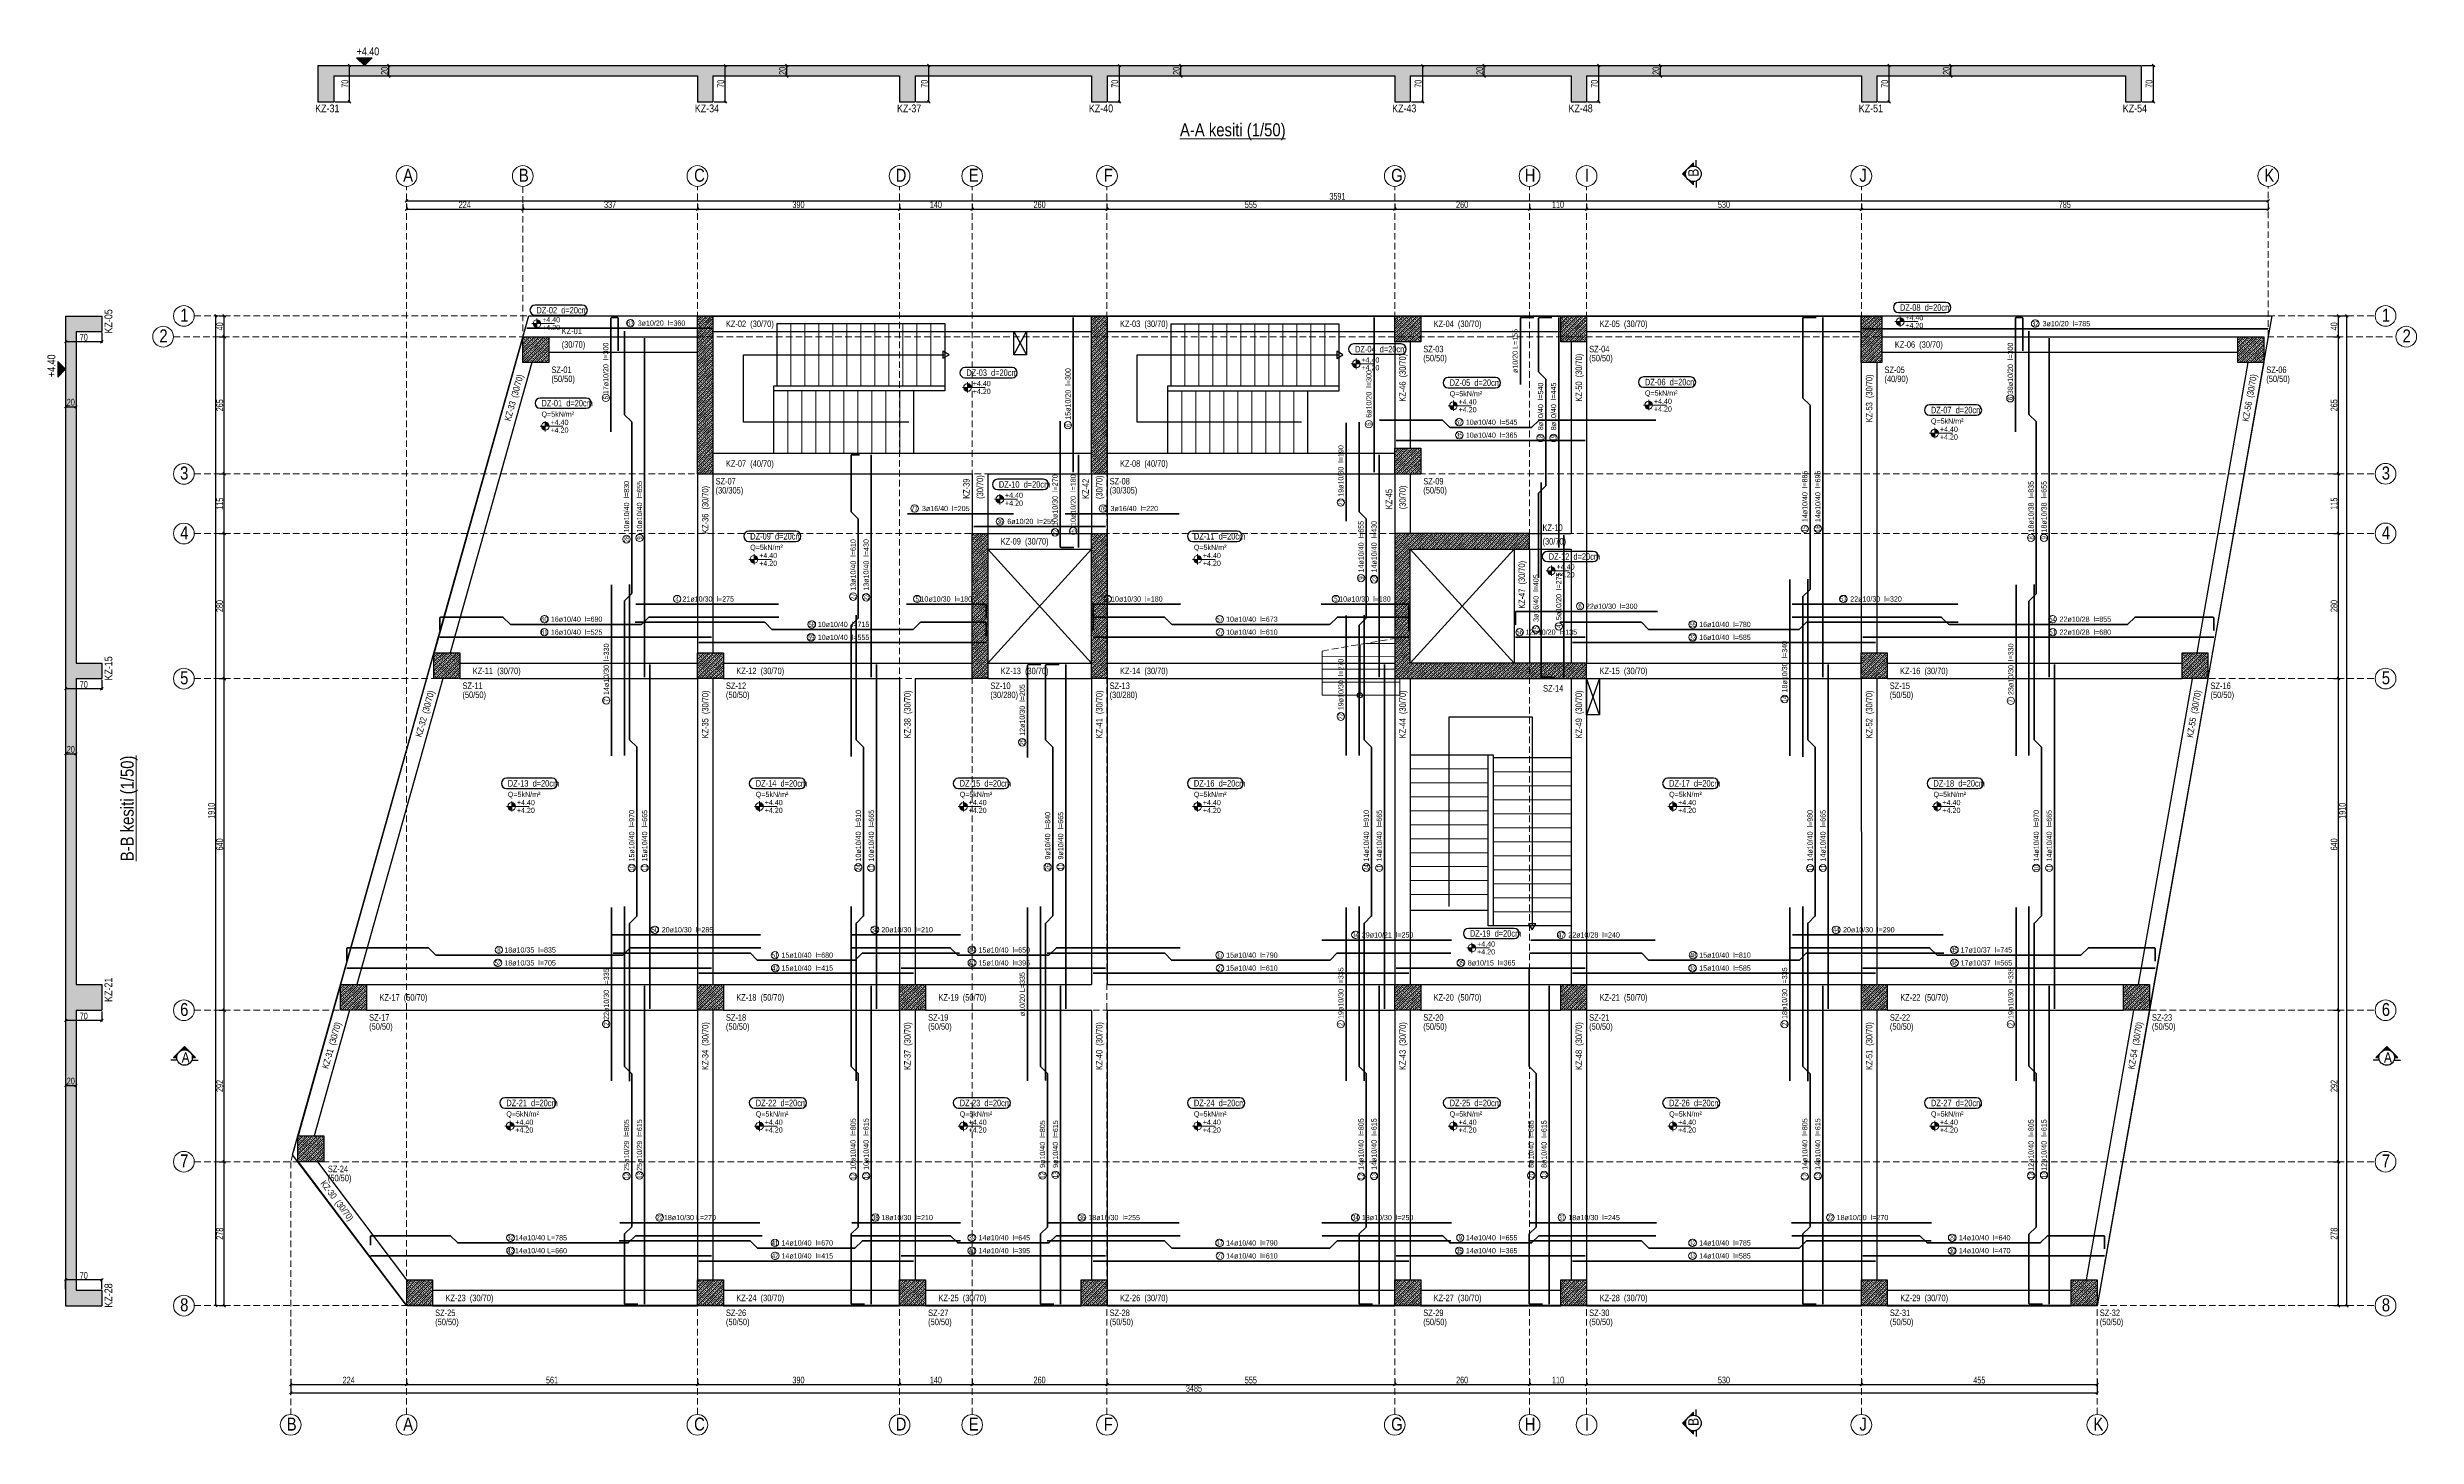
# Model space of a CAD drawing. Header units: millimetres. Extents: x 1419 to 5989, y 611 to 3292.
import ezdxf
from ezdxf.enums import TextEntityAlignment as Align

# ---------------------------------------------------------------- set-up
doc = ezdxf.new("R2010")
doc.units = ezdxf.units.MM
doc.linetypes.add('DASHED', pattern=[19.05, 12.7, -6.35])
for name, color, linetype, lineweight in [('AKS BALONU (BEYKENT)', 7, 'Continuous', 20), ('AKS CIZGISI (BEYKENT)', 252, 'DASHED', 20), ('AKS NO (BEYKENT)', 3, 'Continuous', 20), ('AKS OLCU (BEYKENT)', 200, 'Continuous', 20), ('BOSLUK (BEYKENT)', 30, 'Continuous', 30), ('CIZGI (BEYKENT)', 1, 'Continuous', 20), ('DONATI (BEYKENT)', 4, 'Continuous', 40), ('DONATI YAZISI (BEYKENT)', 3, 'Continuous', 20), ('DOSEME ISMI (BEYKENT)', 9, 'Continuous', 20), ('DOSEME PAFTA (BEYKENT)', 3, 'Continuous', 20), ('DOSEME SINIRI (BEYKENT)', 2, 'Continuous', 30), ('KESIT (BEYKENT)', 151, 'Continuous', 25), ('KESIT ISMI (BEYKENT)', 6, 'Continuous', 20), ('KESIT SINIRI (BEYKENT)', 241, 'DASHED', 20), ('KIRIS (BEYKENT)', 2, 'Continuous', 30), ('KIRIS ISMI (BEYKENT)', 40, 'Continuous', 20), ('KOLON (BEYKENT)', 3, 'Continuous', 30), ('KOLON ISMI (BEYKENT)', 91, 'Continuous', 20), ('KOT CIZGI (BEYKENT)', 120, 'Continuous', 20), ('KOT YAZI (BEYKENT)', 7, 'Continuous', 20), ('MERDIVEN (BEYKENT)', 5, 'Continuous', 20), ('MERDIVEN YAZI (BEYKENT)', 51, 'Continuous', 20), ('OLCU (BEYKENT)', 14, 'Continuous', 20), ('POZ BALON (BEYKENT)', 14, 'Continuous', 20), ('POZ NO (BEYKENT)', 2, 'Continuous', 20), ('TARAMA (BEYKENT)', 252, 'Continuous', 20), ('YAZI (BEYKENT)', 140, 'Continuous', 20)]:
    doc.layers.add(name, color=color, linetype=linetype, lineweight=lineweight)
doc.styles.add('DONATI YAZISI (BEYKENT)', font='')
doc.styles.add('DSMOLC-50', font='Bahnschrift Light Condensed', dxfattribs={"width": 0.75, "height": 13})
doc.styles.add('KOT (BEYKENT)', font='')
doc.styles.add('YAZI (BEYKENT)', font='')
doc.styles.get('DONATI YAZISI (BEYKENT)').set_extended_font_data('Bahnschrift Light Condensed')
doc.styles.get('KOT (BEYKENT)').set_extended_font_data('Bahnschrift Light Condensed')
doc.styles.get('YAZI (BEYKENT)').set_extended_font_data('Bahnschrift Light Condensed')
doc.dimstyles.new('DSMOLC-50', dxfattribs={"dimtxt": 13, "dimasz": 5, "dimexe": 2, "dimexo": 2, "dimgap": 2, "dimtad": 1, "dimdec": 0, "dimzin": 12, "dimdsep": 46, "dimtxsty": 'DSMOLC-50', "dimblk": 'OBLIQUE', "dimcen": 0, "dimclrt": 7, "dimadec": 0, "dimazin": 0, "dimtfac": 1, "dimtdec": 0, "dimtix": 1, "dimtmove": 2, "dimatfit": 3, "dimfxl": 1, "dimtzin": 0, "dimarcsym": 0})
pattern_1 = [(45, (242.883, -823.3184), (-4.4194174, 4.4194174), []), (45, (247.302, -823.3184), (-4.4194174, 4.4194174), [3.125, -1.5625])]

# ---------------------------------------------------------------- blocks, each defined once
blk = doc.blocks.new('_Oblique')
at = {"color": 0, "linetype": 'ByBlock', "lineweight": -2}
blk.add_line((-0.5, -0.5), (0.5, 0.5), dxfattribs=at)
blk = doc.blocks.new('*D62')
at = {"layer": 'AKS OLCU (BEYKENT)', "color": 0, "lineweight": -2, "transparency": 16777216}
for p, q in [((2112.3, 2989.7), (2112.3, 2977.7)), ((2112.3, 2979.7), (2336.3, 2979.7)), ((2336.3, 2989.7), (2336.3, 2977.7))]:
    blk.add_line(p, q, dxfattribs=at)
at = {"layer": 'DEFPOINTS', "color": 0, "transparency": 16777216}
for p in [(2112.3, 2991.7), (2336.3, 2991.7), (2336.3, 2979.7)]:
    blk.add_point(p, dxfattribs=at)
at = {"layer": 'AKS OLCU (BEYKENT)', "color": 0, "lineweight": -2, "transparency": 16777216, "xscale": 5, "yscale": 5, "zscale": 5, "rotation": 180}
blk.add_blockref('_Oblique', (2112.3, 2979.7), dxfattribs=at)
at = {"layer": 'AKS OLCU (BEYKENT)', "color": 0, "lineweight": -2, "transparency": 16777216, "xscale": 5, "yscale": 5, "zscale": 5}
blk.add_blockref('_Oblique', (2336.3, 2979.7), dxfattribs=at)
at = {"layer": 'AKS OLCU (BEYKENT)', "color": 7, "transparency": 16777216, "insert": (2224.3, 2988.3), "char_height": 13, "attachment_point": 5, "style": 'DSMOLC-50'}
blk.add_mtext('224', dxfattribs=at)
blk = doc.blocks.new('*D63')
at = {"layer": 'AKS OLCU (BEYKENT)', "color": 0, "lineweight": -2, "transparency": 16777216}
for p, q in [((2336.3, 2989.7), (2336.3, 2977.7)), ((2336.3, 2979.7), (2673.1, 2979.7)), ((2673.1, 2989.7), (2673.1, 2977.7))]:
    blk.add_line(p, q, dxfattribs=at)
at = {"layer": 'DEFPOINTS', "color": 0, "transparency": 16777216}
for p in [(2336.3, 2991.7), (2673.1, 2991.7), (2673.1, 2979.7)]:
    blk.add_point(p, dxfattribs=at)
at = {"layer": 'AKS OLCU (BEYKENT)', "color": 0, "lineweight": -2, "transparency": 16777216, "xscale": 5, "yscale": 5, "zscale": 5, "rotation": 180}
blk.add_blockref('_Oblique', (2336.3, 2979.7), dxfattribs=at)
at = {"layer": 'AKS OLCU (BEYKENT)', "color": 0, "lineweight": -2, "transparency": 16777216, "xscale": 5, "yscale": 5, "zscale": 5}
blk.add_blockref('_Oblique', (2673.1, 2979.7), dxfattribs=at)
at = {"layer": 'AKS OLCU (BEYKENT)', "color": 7, "transparency": 16777216, "insert": (2504.7, 2988.4), "char_height": 13, "attachment_point": 5, "style": 'DSMOLC-50'}
blk.add_mtext('337', dxfattribs=at)
blk = doc.blocks.new('*D64')
at = {"layer": 'AKS OLCU (BEYKENT)', "color": 0, "lineweight": -2, "transparency": 16777216}
for p, q in [((2673.1, 2989.7), (2673.1, 2977.7)), ((2673.1, 2979.7), (3063.1, 2979.7)), ((3063.1, 2989.7), (3063.1, 2977.7))]:
    blk.add_line(p, q, dxfattribs=at)
at = {"layer": 'DEFPOINTS', "color": 0, "transparency": 16777216}
for p in [(2673.1, 2991.7), (3063.1, 2991.7), (3063.1, 2979.7)]:
    blk.add_point(p, dxfattribs=at)
at = {"layer": 'AKS OLCU (BEYKENT)', "color": 0, "lineweight": -2, "transparency": 16777216, "xscale": 5, "yscale": 5, "zscale": 5, "rotation": 180}
blk.add_blockref('_Oblique', (2673.1, 2979.7), dxfattribs=at)
at = {"layer": 'AKS OLCU (BEYKENT)', "color": 0, "lineweight": -2, "transparency": 16777216, "xscale": 5, "yscale": 5, "zscale": 5}
blk.add_blockref('_Oblique', (3063.1, 2979.7), dxfattribs=at)
at = {"layer": 'AKS OLCU (BEYKENT)', "color": 7, "transparency": 16777216, "insert": (2868.1, 2988.4), "char_height": 13, "attachment_point": 5, "style": 'DSMOLC-50'}
blk.add_mtext('390', dxfattribs=at)
blk = doc.blocks.new('*D65')
at = {"layer": 'AKS OLCU (BEYKENT)', "color": 0, "lineweight": -2, "transparency": 16777216}
for p, q in [((3063.1, 2989.7), (3063.1, 2977.7)), ((3063.1, 2979.7), (3203.1, 2979.7)), ((3203.1, 2989.7), (3203.1, 2977.7))]:
    blk.add_line(p, q, dxfattribs=at)
at = {"layer": 'DEFPOINTS', "color": 0, "transparency": 16777216}
for p in [(3063.1, 2991.7), (3203.1, 2991.7), (3203.1, 2979.7)]:
    blk.add_point(p, dxfattribs=at)
at = {"layer": 'AKS OLCU (BEYKENT)', "color": 0, "lineweight": -2, "transparency": 16777216, "xscale": 5, "yscale": 5, "zscale": 5, "rotation": 180}
blk.add_blockref('_Oblique', (3063.1, 2979.7), dxfattribs=at)
at = {"layer": 'AKS OLCU (BEYKENT)', "color": 0, "lineweight": -2, "transparency": 16777216, "xscale": 5, "yscale": 5, "zscale": 5}
blk.add_blockref('_Oblique', (3203.1, 2979.7), dxfattribs=at)
at = {"layer": 'AKS OLCU (BEYKENT)', "color": 7, "transparency": 16777216, "insert": (3133.1, 2988.4), "char_height": 13, "attachment_point": 5, "style": 'DSMOLC-50'}
blk.add_mtext('140', dxfattribs=at)
blk = doc.blocks.new('*D66')
at = {"layer": 'AKS OLCU (BEYKENT)', "color": 0, "lineweight": -2, "transparency": 16777216}
for p, q in [((3203.1, 2989.7), (3203.1, 2977.7)), ((3203.1, 2979.7), (3463.1, 2979.7)), ((3463.1, 2989.7), (3463.1, 2977.7))]:
    blk.add_line(p, q, dxfattribs=at)
at = {"layer": 'DEFPOINTS', "color": 0, "transparency": 16777216}
for p in [(3203.1, 2991.7), (3463.1, 2991.7), (3463.1, 2979.7)]:
    blk.add_point(p, dxfattribs=at)
at = {"layer": 'AKS OLCU (BEYKENT)', "color": 0, "lineweight": -2, "transparency": 16777216, "xscale": 5, "yscale": 5, "zscale": 5, "rotation": 180}
blk.add_blockref('_Oblique', (3203.1, 2979.7), dxfattribs=at)
at = {"layer": 'AKS OLCU (BEYKENT)', "color": 0, "lineweight": -2, "transparency": 16777216, "xscale": 5, "yscale": 5, "zscale": 5}
blk.add_blockref('_Oblique', (3463.1, 2979.7), dxfattribs=at)
at = {"layer": 'AKS OLCU (BEYKENT)', "color": 7, "transparency": 16777216, "insert": (3333.1, 2988.4), "char_height": 13, "attachment_point": 5, "style": 'DSMOLC-50'}
blk.add_mtext('260', dxfattribs=at)
blk = doc.blocks.new('*D67')
at = {"layer": 'AKS OLCU (BEYKENT)', "color": 0, "lineweight": -2, "transparency": 16777216}
for p, q in [((3463.1, 2989.7), (3463.1, 2977.7)), ((3463.1, 2979.7), (4018.1, 2979.7)), ((4018.1, 2989.7), (4018.1, 2977.7))]:
    blk.add_line(p, q, dxfattribs=at)
at = {"layer": 'DEFPOINTS', "color": 0, "transparency": 16777216}
for p in [(3463.1, 2991.7), (4018.1, 2991.7), (4018.1, 2979.7)]:
    blk.add_point(p, dxfattribs=at)
at = {"layer": 'AKS OLCU (BEYKENT)', "color": 0, "lineweight": -2, "transparency": 16777216, "xscale": 5, "yscale": 5, "zscale": 5, "rotation": 180}
blk.add_blockref('_Oblique', (3463.1, 2979.7), dxfattribs=at)
at = {"layer": 'AKS OLCU (BEYKENT)', "color": 0, "lineweight": -2, "transparency": 16777216, "xscale": 5, "yscale": 5, "zscale": 5}
blk.add_blockref('_Oblique', (4018.1, 2979.7), dxfattribs=at)
at = {"layer": 'AKS OLCU (BEYKENT)', "color": 7, "transparency": 16777216, "insert": (3740.6, 2988.3), "char_height": 13, "attachment_point": 5, "style": 'DSMOLC-50'}
blk.add_mtext('555', dxfattribs=at)
blk = doc.blocks.new('*D68')
at = {"layer": 'AKS OLCU (BEYKENT)', "color": 0, "lineweight": -2, "transparency": 16777216}
for p, q in [((4018.1, 2989.7), (4018.1, 2977.7)), ((4018.1, 2979.7), (4278.1, 2979.7)), ((4278.1, 2989.7), (4278.1, 2977.7))]:
    blk.add_line(p, q, dxfattribs=at)
at = {"layer": 'DEFPOINTS', "color": 0, "transparency": 16777216}
for p in [(4018.1, 2991.7), (4278.1, 2991.7), (4278.1, 2979.7)]:
    blk.add_point(p, dxfattribs=at)
at = {"layer": 'AKS OLCU (BEYKENT)', "color": 0, "lineweight": -2, "transparency": 16777216, "xscale": 5, "yscale": 5, "zscale": 5, "rotation": 180}
blk.add_blockref('_Oblique', (4018.1, 2979.7), dxfattribs=at)
at = {"layer": 'AKS OLCU (BEYKENT)', "color": 0, "lineweight": -2, "transparency": 16777216, "xscale": 5, "yscale": 5, "zscale": 5}
blk.add_blockref('_Oblique', (4278.1, 2979.7), dxfattribs=at)
at = {"layer": 'AKS OLCU (BEYKENT)', "color": 7, "transparency": 16777216, "insert": (4148.1, 2988.4), "char_height": 13, "attachment_point": 5, "style": 'DSMOLC-50'}
blk.add_mtext('260', dxfattribs=at)
blk = doc.blocks.new('*D69')
at = {"layer": 'AKS OLCU (BEYKENT)', "color": 0, "lineweight": -2, "transparency": 16777216}
for p, q in [((4278.1, 2989.7), (4278.1, 2977.7)), ((4278.1, 2979.7), (4388.1, 2979.7)), ((4388.1, 2989.7), (4388.1, 2977.7))]:
    blk.add_line(p, q, dxfattribs=at)
at = {"layer": 'DEFPOINTS', "color": 0, "transparency": 16777216}
for p in [(4278.1, 2991.7), (4388.1, 2991.7), (4388.1, 2979.7)]:
    blk.add_point(p, dxfattribs=at)
at = {"layer": 'AKS OLCU (BEYKENT)', "color": 0, "lineweight": -2, "transparency": 16777216, "xscale": 5, "yscale": 5, "zscale": 5, "rotation": 180}
blk.add_blockref('_Oblique', (4278.1, 2979.7), dxfattribs=at)
at = {"layer": 'AKS OLCU (BEYKENT)', "color": 0, "lineweight": -2, "transparency": 16777216, "xscale": 5, "yscale": 5, "zscale": 5}
blk.add_blockref('_Oblique', (4388.1, 2979.7), dxfattribs=at)
at = {"layer": 'AKS OLCU (BEYKENT)', "color": 7, "transparency": 16777216, "insert": (4333.1, 2988.4), "char_height": 13, "attachment_point": 5, "style": 'DSMOLC-50'}
blk.add_mtext('110', dxfattribs=at)
blk = doc.blocks.new('*D70')
at = {"layer": 'AKS OLCU (BEYKENT)', "color": 0, "lineweight": -2, "transparency": 16777216}
for p, q in [((4388.1, 2989.7), (4388.1, 2977.7)), ((4388.1, 2979.7), (4918.1, 2979.7)), ((4918.1, 2989.7), (4918.1, 2977.7))]:
    blk.add_line(p, q, dxfattribs=at)
at = {"layer": 'DEFPOINTS', "color": 0, "transparency": 16777216}
for p in [(4388.1, 2991.7), (4918.1, 2991.7), (4918.1, 2979.7)]:
    blk.add_point(p, dxfattribs=at)
at = {"layer": 'AKS OLCU (BEYKENT)', "color": 0, "lineweight": -2, "transparency": 16777216, "xscale": 5, "yscale": 5, "zscale": 5, "rotation": 180}
blk.add_blockref('_Oblique', (4388.1, 2979.7), dxfattribs=at)
at = {"layer": 'AKS OLCU (BEYKENT)', "color": 0, "lineweight": -2, "transparency": 16777216, "xscale": 5, "yscale": 5, "zscale": 5}
blk.add_blockref('_Oblique', (4918.1, 2979.7), dxfattribs=at)
at = {"layer": 'AKS OLCU (BEYKENT)', "color": 7, "transparency": 16777216, "insert": (4653.1, 2988.4), "char_height": 13, "attachment_point": 5, "style": 'DSMOLC-50'}
blk.add_mtext('530', dxfattribs=at)
blk = doc.blocks.new('*D71')
at = {"layer": 'AKS OLCU (BEYKENT)', "color": 0, "lineweight": -2, "transparency": 16777216}
for p, q in [((4918.1, 2989.7), (4918.1, 2977.7)), ((4918.1, 2979.7), (5702.9, 2979.7)), ((5702.9, 2989.7), (5702.9, 2977.7))]:
    blk.add_line(p, q, dxfattribs=at)
at = {"layer": 'DEFPOINTS', "color": 0, "transparency": 16777216}
for p in [(4918.1, 2991.7), (5702.9, 2991.7), (5702.9, 2979.7)]:
    blk.add_point(p, dxfattribs=at)
at = {"layer": 'AKS OLCU (BEYKENT)', "color": 0, "lineweight": -2, "transparency": 16777216, "xscale": 5, "yscale": 5, "zscale": 5, "rotation": 180}
blk.add_blockref('_Oblique', (4918.1, 2979.7), dxfattribs=at)
at = {"layer": 'AKS OLCU (BEYKENT)', "color": 0, "lineweight": -2, "transparency": 16777216, "xscale": 5, "yscale": 5, "zscale": 5}
blk.add_blockref('_Oblique', (5702.9, 2979.7), dxfattribs=at)
at = {"layer": 'AKS OLCU (BEYKENT)', "color": 7, "transparency": 16777216, "insert": (5310.5, 2988.4), "char_height": 13, "attachment_point": 5, "style": 'DSMOLC-50'}
blk.add_mtext('785', dxfattribs=at)
blk = doc.blocks.new('*D72')
at = {"layer": 'AKS OLCU (BEYKENT)', "color": 0, "lineweight": -2, "transparency": 16777216}
for p, q in [((2112.3, 2993.7), (2112.3, 2997.7)), ((2112.3, 2995.7), (5702.9, 2995.7)), ((5702.9, 2993.7), (5702.9, 2997.7))]:
    blk.add_line(p, q, dxfattribs=at)
at = {"layer": 'DEFPOINTS', "color": 0, "transparency": 16777216}
for p in [(2112.3, 2991.7), (5702.9, 2995.7), (5702.9, 2991.7)]:
    blk.add_point(p, dxfattribs=at)
at = {"layer": 'AKS OLCU (BEYKENT)', "color": 0, "lineweight": -2, "transparency": 16777216, "xscale": 5, "yscale": 5, "zscale": 5, "rotation": 180}
blk.add_blockref('_Oblique', (2112.3, 2995.7), dxfattribs=at)
at = {"layer": 'AKS OLCU (BEYKENT)', "color": 0, "lineweight": -2, "transparency": 16777216, "xscale": 5, "yscale": 5, "zscale": 5}
blk.add_blockref('_Oblique', (5702.9, 2995.7), dxfattribs=at)
at = {"layer": 'AKS OLCU (BEYKENT)', "color": 7, "transparency": 16777216, "insert": (3907.6, 3004.4), "char_height": 13, "attachment_point": 5, "style": 'DSMOLC-50'}
blk.add_mtext('3591', dxfattribs=at)
blk = doc.blocks.new('*D73')
at = {"layer": 'AKS OLCU (BEYKENT)', "color": 0, "lineweight": -2, "transparency": 16777216}
for p, q in [((5828.5, 1141.7), (5840.5, 1141.7)), ((5838.5, 864), (5838.5, 1141.7)), ((5828.5, 864), (5840.5, 864))]:
    blk.add_line(p, q, dxfattribs=at)
at = {"layer": 'DEFPOINTS', "color": 0, "transparency": 16777216}
for p in [(5826.5, 1141.7), (5838.5, 1141.7), (5826.5, 864)]:
    blk.add_point(p, dxfattribs=at)
at = {"layer": 'AKS OLCU (BEYKENT)', "color": 0, "lineweight": -2, "transparency": 16777216, "xscale": 5, "yscale": 5, "zscale": 5}
for p, rotation in [((5838.5, 1141.7), 90), ((5838.5, 864), 270)]:
    blk.add_blockref('_Oblique', p, dxfattribs=dict(at, rotation=rotation))
at = {"layer": 'AKS OLCU (BEYKENT)', "color": 7, "transparency": 16777216, "insert": (5829.9, 1002.8), "char_height": 13, "attachment_point": 5, "rotation": 90, "style": 'DSMOLC-50'}
blk.add_mtext('278', dxfattribs=at)
blk = doc.blocks.new('*D74')
at = {"layer": 'AKS OLCU (BEYKENT)', "color": 0, "lineweight": -2, "transparency": 16777216}
for p, q in [((5828.5, 1433.9), (5840.5, 1433.9)), ((5838.5, 1141.7), (5838.5, 1433.9)), ((5828.5, 1141.7), (5840.5, 1141.7))]:
    blk.add_line(p, q, dxfattribs=at)
at = {"layer": 'DEFPOINTS', "color": 0, "transparency": 16777216}
for p in [(5826.5, 1433.9), (5838.5, 1433.9), (5826.5, 1141.7)]:
    blk.add_point(p, dxfattribs=at)
at = {"layer": 'AKS OLCU (BEYKENT)', "color": 0, "lineweight": -2, "transparency": 16777216, "xscale": 5, "yscale": 5, "zscale": 5}
for p, rotation in [((5838.5, 1433.9), 90), ((5838.5, 1141.7), 270)]:
    blk.add_blockref('_Oblique', p, dxfattribs=dict(at, rotation=rotation))
at = {"layer": 'AKS OLCU (BEYKENT)', "color": 7, "transparency": 16777216, "insert": (5829.9, 1287.8), "char_height": 13, "attachment_point": 5, "rotation": 90, "style": 'DSMOLC-50'}
blk.add_mtext('292', dxfattribs=at)
blk = doc.blocks.new('*D75')
at = {"layer": 'AKS OLCU (BEYKENT)', "color": 0, "lineweight": -2, "transparency": 16777216}
for p, q in [((5828.5, 2073.9), (5840.5, 2073.9)), ((5838.5, 1433.9), (5838.5, 2073.9)), ((5828.5, 1433.9), (5840.5, 1433.9))]:
    blk.add_line(p, q, dxfattribs=at)
at = {"layer": 'DEFPOINTS', "color": 0, "transparency": 16777216}
for p in [(5826.5, 2073.9), (5838.5, 2073.9), (5826.5, 1433.9)]:
    blk.add_point(p, dxfattribs=at)
at = {"layer": 'AKS OLCU (BEYKENT)', "color": 0, "lineweight": -2, "transparency": 16777216, "xscale": 5, "yscale": 5, "zscale": 5}
for p, rotation in [((5838.5, 2073.9), 90), ((5838.5, 1433.9), 270)]:
    blk.add_blockref('_Oblique', p, dxfattribs=dict(at, rotation=rotation))
at = {"layer": 'AKS OLCU (BEYKENT)', "color": 7, "transparency": 16777216, "insert": (5829.9, 1753.9), "char_height": 13, "attachment_point": 5, "rotation": 90, "style": 'DSMOLC-50'}
blk.add_mtext('640', dxfattribs=at)
blk = doc.blocks.new('*D76')
at = {"layer": 'AKS OLCU (BEYKENT)', "color": 0, "lineweight": -2, "transparency": 16777216}
for p, q in [((5828.5, 2353.9), (5840.5, 2353.9)), ((5838.5, 2073.9), (5838.5, 2353.9)), ((5828.5, 2073.9), (5840.5, 2073.9))]:
    blk.add_line(p, q, dxfattribs=at)
at = {"layer": 'DEFPOINTS', "color": 0, "transparency": 16777216}
for p in [(5826.5, 2353.9), (5838.5, 2353.9), (5826.5, 2073.9)]:
    blk.add_point(p, dxfattribs=at)
at = {"layer": 'AKS OLCU (BEYKENT)', "color": 0, "lineweight": -2, "transparency": 16777216, "xscale": 5, "yscale": 5, "zscale": 5}
for p, rotation in [((5838.5, 2353.9), 90), ((5838.5, 2073.9), 270)]:
    blk.add_blockref('_Oblique', p, dxfattribs=dict(at, rotation=rotation))
at = {"layer": 'AKS OLCU (BEYKENT)', "color": 7, "transparency": 16777216, "insert": (5829.9, 2213.9), "char_height": 13, "attachment_point": 5, "rotation": 90, "style": 'DSMOLC-50'}
blk.add_mtext('280', dxfattribs=at)
blk = doc.blocks.new('*D77')
at = {"layer": 'AKS OLCU (BEYKENT)', "color": 0, "lineweight": -2, "transparency": 16777216}
for p, q in [((5828.5, 2469), (5840.5, 2469)), ((5838.5, 2353.9), (5838.5, 2469)), ((5828.5, 2353.9), (5840.5, 2353.9))]:
    blk.add_line(p, q, dxfattribs=at)
at = {"layer": 'DEFPOINTS', "color": 0, "transparency": 16777216}
for p in [(5826.5, 2469), (5838.5, 2469), (5826.5, 2353.9)]:
    blk.add_point(p, dxfattribs=at)
at = {"layer": 'AKS OLCU (BEYKENT)', "color": 0, "lineweight": -2, "transparency": 16777216, "xscale": 5, "yscale": 5, "zscale": 5}
for p, rotation in [((5838.5, 2469), 90), ((5838.5, 2353.9), 270)]:
    blk.add_blockref('_Oblique', p, dxfattribs=dict(at, rotation=rotation))
at = {"layer": 'AKS OLCU (BEYKENT)', "color": 7, "transparency": 16777216, "insert": (5829.9, 2411.5), "char_height": 13, "attachment_point": 5, "rotation": 90, "style": 'DSMOLC-50'}
blk.add_mtext('115', dxfattribs=at)
blk = doc.blocks.new('*D78')
at = {"layer": 'AKS OLCU (BEYKENT)', "color": 0, "lineweight": -2, "transparency": 16777216}
for p, q in [((5828.5, 2733.6), (5840.5, 2733.6)), ((5838.5, 2469), (5838.5, 2733.6)), ((5828.5, 2469), (5840.5, 2469))]:
    blk.add_line(p, q, dxfattribs=at)
at = {"layer": 'DEFPOINTS', "color": 0, "transparency": 16777216}
for p in [(5826.5, 2733.6), (5838.5, 2733.6), (5826.5, 2469)]:
    blk.add_point(p, dxfattribs=at)
at = {"layer": 'AKS OLCU (BEYKENT)', "color": 0, "lineweight": -2, "transparency": 16777216, "xscale": 5, "yscale": 5, "zscale": 5}
for p, rotation in [((5838.5, 2733.6), 90), ((5838.5, 2469), 270)]:
    blk.add_blockref('_Oblique', p, dxfattribs=dict(at, rotation=rotation))
at = {"layer": 'AKS OLCU (BEYKENT)', "color": 7, "transparency": 16777216, "insert": (5829.9, 2601.3), "char_height": 13, "attachment_point": 5, "rotation": 90, "style": 'DSMOLC-50'}
blk.add_mtext('265', dxfattribs=at)
blk = doc.blocks.new('*D79')
at = {"layer": 'AKS OLCU (BEYKENT)', "color": 0, "lineweight": -2, "transparency": 16777216}
for p, q in [((5828.5, 2773.6), (5840.5, 2773.6)), ((5838.5, 2733.6), (5838.5, 2773.6)), ((5828.5, 2733.6), (5840.5, 2733.6))]:
    blk.add_line(p, q, dxfattribs=at)
at = {"layer": 'DEFPOINTS', "color": 0, "transparency": 16777216}
for p in [(5826.5, 2773.6), (5838.5, 2773.6), (5826.5, 2733.6)]:
    blk.add_point(p, dxfattribs=at)
at = {"layer": 'AKS OLCU (BEYKENT)', "color": 0, "lineweight": -2, "transparency": 16777216, "xscale": 5, "yscale": 5, "zscale": 5}
for p, rotation in [((5838.5, 2773.6), 90), ((5838.5, 2733.6), 270)]:
    blk.add_blockref('_Oblique', p, dxfattribs=dict(at, rotation=rotation))
at = {"layer": 'AKS OLCU (BEYKENT)', "color": 7, "transparency": 16777216, "insert": (5829.9, 2753.6), "char_height": 13, "attachment_point": 5, "rotation": 90, "style": 'DSMOLC-50'}
blk.add_mtext('40', dxfattribs=at)
blk = doc.blocks.new('*D80')
at = {"layer": 'AKS OLCU (BEYKENT)', "color": 0, "lineweight": -2, "transparency": 16777216}
for p, q in [((5828.5, 2773.6), (5856.5, 2773.6)), ((5854.5, 864), (5854.5, 2773.6)), ((5828.5, 864), (5856.5, 864))]:
    blk.add_line(p, q, dxfattribs=at)
at = {"layer": 'DEFPOINTS', "color": 0, "transparency": 16777216}
for p in [(5826.5, 2773.6), (5854.5, 2773.6), (5826.5, 864)]:
    blk.add_point(p, dxfattribs=at)
at = {"layer": 'AKS OLCU (BEYKENT)', "color": 0, "lineweight": -2, "transparency": 16777216, "xscale": 5, "yscale": 5, "zscale": 5}
for p, rotation in [((5854.5, 2773.6), 90), ((5854.5, 864), 270)]:
    blk.add_blockref('_Oblique', p, dxfattribs=dict(at, rotation=rotation))
at = {"layer": 'AKS OLCU (BEYKENT)', "color": 7, "transparency": 16777216, "insert": (5845.9, 1818.8), "char_height": 13, "attachment_point": 5, "rotation": 90, "style": 'DSMOLC-50'}
blk.add_mtext('1910', dxfattribs=at)
blk = doc.blocks.new('*D81')
at = {"layer": 'AKS OLCU (BEYKENT)', "color": 0, "lineweight": -2, "transparency": 16777216}
for p, q in [((1888.7, 721.8), (1888.7, 709.8)), ((1888.7, 711.8), (2112.3, 711.8)), ((2112.3, 721.8), (2112.3, 709.8))]:
    blk.add_line(p, q, dxfattribs=at)
at = {"layer": 'DEFPOINTS', "color": 0, "transparency": 16777216}
for p in [(1888.7, 723.8), (2112.3, 723.8), (2112.3, 711.8)]:
    blk.add_point(p, dxfattribs=at)
at = {"layer": 'AKS OLCU (BEYKENT)', "color": 0, "lineweight": -2, "transparency": 16777216, "xscale": 5, "yscale": 5, "zscale": 5, "rotation": 180}
blk.add_blockref('_Oblique', (1888.7, 711.8), dxfattribs=at)
at = {"layer": 'AKS OLCU (BEYKENT)', "color": 0, "lineweight": -2, "transparency": 16777216, "xscale": 5, "yscale": 5, "zscale": 5}
blk.add_blockref('_Oblique', (2112.3, 711.8), dxfattribs=at)
at = {"layer": 'AKS OLCU (BEYKENT)', "color": 7, "transparency": 16777216, "insert": (2000.5, 720.3), "char_height": 13, "attachment_point": 5, "style": 'DSMOLC-50'}
blk.add_mtext('224', dxfattribs=at)
blk = doc.blocks.new('*D82')
at = {"layer": 'AKS OLCU (BEYKENT)', "color": 0, "lineweight": -2, "transparency": 16777216}
for p, q in [((2112.3, 721.8), (2112.3, 709.8)), ((2112.3, 711.8), (2673.1, 711.8)), ((2673.1, 721.8), (2673.1, 709.8))]:
    blk.add_line(p, q, dxfattribs=at)
at = {"layer": 'DEFPOINTS', "color": 0, "transparency": 16777216}
for p in [(2112.3, 723.8), (2673.1, 723.8), (2673.1, 711.8)]:
    blk.add_point(p, dxfattribs=at)
at = {"layer": 'AKS OLCU (BEYKENT)', "color": 0, "lineweight": -2, "transparency": 16777216, "xscale": 5, "yscale": 5, "zscale": 5, "rotation": 180}
blk.add_blockref('_Oblique', (2112.3, 711.8), dxfattribs=at)
at = {"layer": 'AKS OLCU (BEYKENT)', "color": 0, "lineweight": -2, "transparency": 16777216, "xscale": 5, "yscale": 5, "zscale": 5}
blk.add_blockref('_Oblique', (2673.1, 711.8), dxfattribs=at)
at = {"layer": 'AKS OLCU (BEYKENT)', "color": 7, "transparency": 16777216, "insert": (2392.7, 720.3), "char_height": 13, "attachment_point": 5, "style": 'DSMOLC-50'}
blk.add_mtext('561', dxfattribs=at)
blk = doc.blocks.new('*D83')
at = {"layer": 'AKS OLCU (BEYKENT)', "color": 0, "lineweight": -2, "transparency": 16777216}
for p, q in [((2673.1, 721.8), (2673.1, 709.8)), ((2673.1, 711.8), (3063.1, 711.8)), ((3063.1, 721.8), (3063.1, 709.8))]:
    blk.add_line(p, q, dxfattribs=at)
at = {"layer": 'DEFPOINTS', "color": 0, "transparency": 16777216}
for p in [(2673.1, 723.8), (3063.1, 723.8), (3063.1, 711.8)]:
    blk.add_point(p, dxfattribs=at)
at = {"layer": 'AKS OLCU (BEYKENT)', "color": 0, "lineweight": -2, "transparency": 16777216, "xscale": 5, "yscale": 5, "zscale": 5, "rotation": 180}
blk.add_blockref('_Oblique', (2673.1, 711.8), dxfattribs=at)
at = {"layer": 'AKS OLCU (BEYKENT)', "color": 0, "lineweight": -2, "transparency": 16777216, "xscale": 5, "yscale": 5, "zscale": 5}
blk.add_blockref('_Oblique', (3063.1, 711.8), dxfattribs=at)
at = {"layer": 'AKS OLCU (BEYKENT)', "color": 7, "transparency": 16777216, "insert": (2868.1, 720.4), "char_height": 13, "attachment_point": 5, "style": 'DSMOLC-50'}
blk.add_mtext('390', dxfattribs=at)
blk = doc.blocks.new('*D84')
at = {"layer": 'AKS OLCU (BEYKENT)', "color": 0, "lineweight": -2, "transparency": 16777216}
for p, q in [((3063.1, 721.8), (3063.1, 709.8)), ((3063.1, 711.8), (3203.1, 711.8)), ((3203.1, 721.8), (3203.1, 709.8))]:
    blk.add_line(p, q, dxfattribs=at)
at = {"layer": 'DEFPOINTS', "color": 0, "transparency": 16777216}
for p in [(3063.1, 723.8), (3203.1, 723.8), (3203.1, 711.8)]:
    blk.add_point(p, dxfattribs=at)
at = {"layer": 'AKS OLCU (BEYKENT)', "color": 0, "lineweight": -2, "transparency": 16777216, "xscale": 5, "yscale": 5, "zscale": 5, "rotation": 180}
blk.add_blockref('_Oblique', (3063.1, 711.8), dxfattribs=at)
at = {"layer": 'AKS OLCU (BEYKENT)', "color": 0, "lineweight": -2, "transparency": 16777216, "xscale": 5, "yscale": 5, "zscale": 5}
blk.add_blockref('_Oblique', (3203.1, 711.8), dxfattribs=at)
at = {"layer": 'AKS OLCU (BEYKENT)', "color": 7, "transparency": 16777216, "insert": (3133.1, 720.4), "char_height": 13, "attachment_point": 5, "style": 'DSMOLC-50'}
blk.add_mtext('140', dxfattribs=at)
blk = doc.blocks.new('*D85')
at = {"layer": 'AKS OLCU (BEYKENT)', "color": 0, "lineweight": -2, "transparency": 16777216}
for p, q in [((3203.1, 721.8), (3203.1, 709.8)), ((3203.1, 711.8), (3463.1, 711.8)), ((3463.1, 721.8), (3463.1, 709.8))]:
    blk.add_line(p, q, dxfattribs=at)
at = {"layer": 'DEFPOINTS', "color": 0, "transparency": 16777216}
for p in [(3203.1, 723.8), (3463.1, 723.8), (3463.1, 711.8)]:
    blk.add_point(p, dxfattribs=at)
at = {"layer": 'AKS OLCU (BEYKENT)', "color": 0, "lineweight": -2, "transparency": 16777216, "xscale": 5, "yscale": 5, "zscale": 5, "rotation": 180}
blk.add_blockref('_Oblique', (3203.1, 711.8), dxfattribs=at)
at = {"layer": 'AKS OLCU (BEYKENT)', "color": 0, "lineweight": -2, "transparency": 16777216, "xscale": 5, "yscale": 5, "zscale": 5}
blk.add_blockref('_Oblique', (3463.1, 711.8), dxfattribs=at)
at = {"layer": 'AKS OLCU (BEYKENT)', "color": 7, "transparency": 16777216, "insert": (3333.1, 720.4), "char_height": 13, "attachment_point": 5, "style": 'DSMOLC-50'}
blk.add_mtext('260', dxfattribs=at)
blk = doc.blocks.new('*D86')
at = {"layer": 'AKS OLCU (BEYKENT)', "color": 0, "lineweight": -2, "transparency": 16777216}
for p, q in [((3463.1, 721.8), (3463.1, 709.8)), ((3463.1, 711.8), (4018.1, 711.8)), ((4018.1, 721.8), (4018.1, 709.8))]:
    blk.add_line(p, q, dxfattribs=at)
at = {"layer": 'DEFPOINTS', "color": 0, "transparency": 16777216}
for p in [(3463.1, 723.8), (4018.1, 723.8), (4018.1, 711.8)]:
    blk.add_point(p, dxfattribs=at)
at = {"layer": 'AKS OLCU (BEYKENT)', "color": 0, "lineweight": -2, "transparency": 16777216, "xscale": 5, "yscale": 5, "zscale": 5, "rotation": 180}
blk.add_blockref('_Oblique', (3463.1, 711.8), dxfattribs=at)
at = {"layer": 'AKS OLCU (BEYKENT)', "color": 0, "lineweight": -2, "transparency": 16777216, "xscale": 5, "yscale": 5, "zscale": 5}
blk.add_blockref('_Oblique', (4018.1, 711.8), dxfattribs=at)
at = {"layer": 'AKS OLCU (BEYKENT)', "color": 7, "transparency": 16777216, "insert": (3740.6, 720.3), "char_height": 13, "attachment_point": 5, "style": 'DSMOLC-50'}
blk.add_mtext('555', dxfattribs=at)
blk = doc.blocks.new('*D87')
at = {"layer": 'AKS OLCU (BEYKENT)', "color": 0, "lineweight": -2, "transparency": 16777216}
for p, q in [((4018.1, 721.8), (4018.1, 709.8)), ((4018.1, 711.8), (4278.1, 711.8)), ((4278.1, 721.8), (4278.1, 709.8))]:
    blk.add_line(p, q, dxfattribs=at)
at = {"layer": 'DEFPOINTS', "color": 0, "transparency": 16777216}
for p in [(4018.1, 723.8), (4278.1, 723.8), (4278.1, 711.8)]:
    blk.add_point(p, dxfattribs=at)
at = {"layer": 'AKS OLCU (BEYKENT)', "color": 0, "lineweight": -2, "transparency": 16777216, "xscale": 5, "yscale": 5, "zscale": 5, "rotation": 180}
blk.add_blockref('_Oblique', (4018.1, 711.8), dxfattribs=at)
at = {"layer": 'AKS OLCU (BEYKENT)', "color": 0, "lineweight": -2, "transparency": 16777216, "xscale": 5, "yscale": 5, "zscale": 5}
blk.add_blockref('_Oblique', (4278.1, 711.8), dxfattribs=at)
at = {"layer": 'AKS OLCU (BEYKENT)', "color": 7, "transparency": 16777216, "insert": (4148.1, 720.4), "char_height": 13, "attachment_point": 5, "style": 'DSMOLC-50'}
blk.add_mtext('260', dxfattribs=at)
blk = doc.blocks.new('*D88')
at = {"layer": 'AKS OLCU (BEYKENT)', "color": 0, "lineweight": -2, "transparency": 16777216}
for p, q in [((4278.1, 721.8), (4278.1, 709.8)), ((4278.1, 711.8), (4388.1, 711.8)), ((4388.1, 721.8), (4388.1, 709.8))]:
    blk.add_line(p, q, dxfattribs=at)
at = {"layer": 'DEFPOINTS', "color": 0, "transparency": 16777216}
for p in [(4278.1, 723.8), (4388.1, 723.8), (4388.1, 711.8)]:
    blk.add_point(p, dxfattribs=at)
at = {"layer": 'AKS OLCU (BEYKENT)', "color": 0, "lineweight": -2, "transparency": 16777216, "xscale": 5, "yscale": 5, "zscale": 5, "rotation": 180}
blk.add_blockref('_Oblique', (4278.1, 711.8), dxfattribs=at)
at = {"layer": 'AKS OLCU (BEYKENT)', "color": 0, "lineweight": -2, "transparency": 16777216, "xscale": 5, "yscale": 5, "zscale": 5}
blk.add_blockref('_Oblique', (4388.1, 711.8), dxfattribs=at)
at = {"layer": 'AKS OLCU (BEYKENT)', "color": 7, "transparency": 16777216, "insert": (4333.1, 720.4), "char_height": 13, "attachment_point": 5, "style": 'DSMOLC-50'}
blk.add_mtext('110', dxfattribs=at)
blk = doc.blocks.new('*D89')
at = {"layer": 'AKS OLCU (BEYKENT)', "color": 0, "lineweight": -2, "transparency": 16777216}
for p, q in [((4388.1, 721.8), (4388.1, 709.8)), ((4388.1, 711.8), (4918.1, 711.8)), ((4918.1, 721.8), (4918.1, 709.8))]:
    blk.add_line(p, q, dxfattribs=at)
at = {"layer": 'DEFPOINTS', "color": 0, "transparency": 16777216}
for p in [(4388.1, 723.8), (4918.1, 723.8), (4918.1, 711.8)]:
    blk.add_point(p, dxfattribs=at)
at = {"layer": 'AKS OLCU (BEYKENT)', "color": 0, "lineweight": -2, "transparency": 16777216, "xscale": 5, "yscale": 5, "zscale": 5, "rotation": 180}
blk.add_blockref('_Oblique', (4388.1, 711.8), dxfattribs=at)
at = {"layer": 'AKS OLCU (BEYKENT)', "color": 0, "lineweight": -2, "transparency": 16777216, "xscale": 5, "yscale": 5, "zscale": 5}
blk.add_blockref('_Oblique', (4918.1, 711.8), dxfattribs=at)
at = {"layer": 'AKS OLCU (BEYKENT)', "color": 7, "transparency": 16777216, "insert": (4653.1, 720.4), "char_height": 13, "attachment_point": 5, "style": 'DSMOLC-50'}
blk.add_mtext('530', dxfattribs=at)
blk = doc.blocks.new('*D90')
at = {"layer": 'AKS OLCU (BEYKENT)', "color": 0, "lineweight": -2, "transparency": 16777216}
for p, q in [((4918.1, 721.8), (4918.1, 709.8)), ((4918.1, 711.8), (5373.2, 711.8)), ((5373.2, 721.8), (5373.2, 709.8))]:
    blk.add_line(p, q, dxfattribs=at)
at = {"layer": 'DEFPOINTS', "color": 0, "transparency": 16777216}
for p in [(4918.1, 723.8), (5373.2, 723.8), (5373.2, 711.8)]:
    blk.add_point(p, dxfattribs=at)
at = {"layer": 'AKS OLCU (BEYKENT)', "color": 0, "lineweight": -2, "transparency": 16777216, "xscale": 5, "yscale": 5, "zscale": 5, "rotation": 180}
blk.add_blockref('_Oblique', (4918.1, 711.8), dxfattribs=at)
at = {"layer": 'AKS OLCU (BEYKENT)', "color": 0, "lineweight": -2, "transparency": 16777216, "xscale": 5, "yscale": 5, "zscale": 5}
blk.add_blockref('_Oblique', (5373.2, 711.8), dxfattribs=at)
at = {"layer": 'AKS OLCU (BEYKENT)', "color": 7, "transparency": 16777216, "insert": (5145.7, 720.3), "char_height": 13, "attachment_point": 5, "style": 'DSMOLC-50'}
blk.add_mtext('455', dxfattribs=at)
blk = doc.blocks.new('*D91')
at = {"layer": 'AKS OLCU (BEYKENT)', "color": 0, "lineweight": -2, "transparency": 16777216}
for p, q in [((1888.7, 721.8), (1888.7, 693.8)), ((1888.7, 695.8), (5373.2, 695.8)), ((5373.2, 721.8), (5373.2, 693.8))]:
    blk.add_line(p, q, dxfattribs=at)
at = {"layer": 'DEFPOINTS', "color": 0, "transparency": 16777216}
for p in [(1888.7, 723.8), (5373.2, 723.8), (5373.2, 695.8)]:
    blk.add_point(p, dxfattribs=at)
at = {"layer": 'AKS OLCU (BEYKENT)', "color": 0, "lineweight": -2, "transparency": 16777216, "xscale": 5, "yscale": 5, "zscale": 5, "rotation": 180}
blk.add_blockref('_Oblique', (1888.7, 695.8), dxfattribs=at)
at = {"layer": 'AKS OLCU (BEYKENT)', "color": 0, "lineweight": -2, "transparency": 16777216, "xscale": 5, "yscale": 5, "zscale": 5}
blk.add_blockref('_Oblique', (5373.2, 695.8), dxfattribs=at)
at = {"layer": 'AKS OLCU (BEYKENT)', "color": 7, "transparency": 16777216, "insert": (3630.9, 704.4), "char_height": 13, "attachment_point": 5, "style": 'DSMOLC-50'}
blk.add_mtext('3485', dxfattribs=at)
blk = doc.blocks.new('*D92')
at = {"layer": 'AKS OLCU (BEYKENT)', "color": 0, "lineweight": -2, "transparency": 16777216}
for p, q in [((1750.6, 1141.7), (1762.6, 1141.7)), ((1760.6, 864), (1760.6, 1141.7)), ((1750.6, 864), (1762.6, 864))]:
    blk.add_line(p, q, dxfattribs=at)
at = {"layer": 'DEFPOINTS', "color": 0, "transparency": 16777216}
for p in [(1748.6, 1141.7), (1760.6, 1141.7), (1748.6, 864)]:
    blk.add_point(p, dxfattribs=at)
at = {"layer": 'AKS OLCU (BEYKENT)', "color": 0, "lineweight": -2, "transparency": 16777216, "xscale": 5, "yscale": 5, "zscale": 5}
for p, rotation in [((1760.6, 1141.7), 90), ((1760.6, 864), 270)]:
    blk.add_blockref('_Oblique', p, dxfattribs=dict(at, rotation=rotation))
at = {"layer": 'AKS OLCU (BEYKENT)', "color": 7, "transparency": 16777216, "insert": (1751.9, 1002.8), "char_height": 13, "attachment_point": 5, "rotation": 90, "style": 'DSMOLC-50'}
blk.add_mtext('278', dxfattribs=at)
blk = doc.blocks.new('*D93')
at = {"layer": 'AKS OLCU (BEYKENT)', "color": 0, "lineweight": -2, "transparency": 16777216}
for p, q in [((1750.6, 1433.9), (1762.6, 1433.9)), ((1760.6, 1141.7), (1760.6, 1433.9)), ((1750.6, 1141.7), (1762.6, 1141.7))]:
    blk.add_line(p, q, dxfattribs=at)
at = {"layer": 'DEFPOINTS', "color": 0, "transparency": 16777216}
for p in [(1748.6, 1433.9), (1760.6, 1433.9), (1748.6, 1141.7)]:
    blk.add_point(p, dxfattribs=at)
at = {"layer": 'AKS OLCU (BEYKENT)', "color": 0, "lineweight": -2, "transparency": 16777216, "xscale": 5, "yscale": 5, "zscale": 5}
for p, rotation in [((1760.6, 1433.9), 90), ((1760.6, 1141.7), 270)]:
    blk.add_blockref('_Oblique', p, dxfattribs=dict(at, rotation=rotation))
at = {"layer": 'AKS OLCU (BEYKENT)', "color": 7, "transparency": 16777216, "insert": (1752, 1287.8), "char_height": 13, "attachment_point": 5, "rotation": 90, "style": 'DSMOLC-50'}
blk.add_mtext('292', dxfattribs=at)
blk = doc.blocks.new('*D94')
at = {"layer": 'AKS OLCU (BEYKENT)', "color": 0, "lineweight": -2, "transparency": 16777216}
for p, q in [((1750.6, 2073.8), (1762.6, 2073.8)), ((1760.6, 1433.9), (1760.6, 2073.8)), ((1750.6, 1433.9), (1762.6, 1433.9))]:
    blk.add_line(p, q, dxfattribs=at)
at = {"layer": 'DEFPOINTS', "color": 0, "transparency": 16777216}
for p in [(1748.6, 2073.8), (1760.6, 2073.8), (1748.6, 1433.9)]:
    blk.add_point(p, dxfattribs=at)
at = {"layer": 'AKS OLCU (BEYKENT)', "color": 0, "lineweight": -2, "transparency": 16777216, "xscale": 5, "yscale": 5, "zscale": 5}
for p, rotation in [((1760.6, 2073.8), 90), ((1760.6, 1433.9), 270)]:
    blk.add_blockref('_Oblique', p, dxfattribs=dict(at, rotation=rotation))
at = {"layer": 'AKS OLCU (BEYKENT)', "color": 7, "transparency": 16777216, "insert": (1751.9, 1753.9), "char_height": 13, "attachment_point": 5, "rotation": 90, "style": 'DSMOLC-50'}
blk.add_mtext('640', dxfattribs=at)
blk = doc.blocks.new('*D95')
at = {"layer": 'AKS OLCU (BEYKENT)', "color": 0, "lineweight": -2, "transparency": 16777216}
for p, q in [((1750.6, 2353.8), (1762.6, 2353.8)), ((1760.6, 2073.8), (1760.6, 2353.8)), ((1750.6, 2073.8), (1762.6, 2073.8))]:
    blk.add_line(p, q, dxfattribs=at)
at = {"layer": 'DEFPOINTS', "color": 0, "transparency": 16777216}
for p in [(1748.6, 2353.8), (1760.6, 2353.8), (1748.6, 2073.8)]:
    blk.add_point(p, dxfattribs=at)
at = {"layer": 'AKS OLCU (BEYKENT)', "color": 0, "lineweight": -2, "transparency": 16777216, "xscale": 5, "yscale": 5, "zscale": 5}
for p, rotation in [((1760.6, 2353.8), 90), ((1760.6, 2073.8), 270)]:
    blk.add_blockref('_Oblique', p, dxfattribs=dict(at, rotation=rotation))
at = {"layer": 'AKS OLCU (BEYKENT)', "color": 7, "transparency": 16777216, "insert": (1751.9, 2213.8), "char_height": 13, "attachment_point": 5, "rotation": 90, "style": 'DSMOLC-50'}
blk.add_mtext('280', dxfattribs=at)
blk = doc.blocks.new('*D96')
at = {"layer": 'AKS OLCU (BEYKENT)', "color": 0, "lineweight": -2, "transparency": 16777216}
for p, q in [((1750.6, 2468.9), (1762.6, 2468.9)), ((1760.6, 2353.8), (1760.6, 2468.9)), ((1750.6, 2353.8), (1762.6, 2353.8))]:
    blk.add_line(p, q, dxfattribs=at)
at = {"layer": 'DEFPOINTS', "color": 0, "transparency": 16777216}
for p in [(1748.6, 2468.9), (1760.6, 2468.9), (1748.6, 2353.8)]:
    blk.add_point(p, dxfattribs=at)
at = {"layer": 'AKS OLCU (BEYKENT)', "color": 0, "lineweight": -2, "transparency": 16777216, "xscale": 5, "yscale": 5, "zscale": 5}
for p, rotation in [((1760.6, 2468.9), 90), ((1760.6, 2353.8), 270)]:
    blk.add_blockref('_Oblique', p, dxfattribs=dict(at, rotation=rotation))
at = {"layer": 'AKS OLCU (BEYKENT)', "color": 7, "transparency": 16777216, "insert": (1752, 2411.3), "char_height": 13, "attachment_point": 5, "rotation": 90, "style": 'DSMOLC-50'}
blk.add_mtext('115', dxfattribs=at)
blk = doc.blocks.new('*D97')
at = {"layer": 'AKS OLCU (BEYKENT)', "color": 0, "lineweight": -2, "transparency": 16777216}
for p, q in [((1750.6, 2733.6), (1762.6, 2733.6)), ((1760.6, 2468.9), (1760.6, 2733.6)), ((1750.6, 2468.9), (1762.6, 2468.9))]:
    blk.add_line(p, q, dxfattribs=at)
at = {"layer": 'DEFPOINTS', "color": 0, "transparency": 16777216}
for p in [(1748.6, 2733.6), (1760.6, 2733.6), (1748.6, 2468.9)]:
    blk.add_point(p, dxfattribs=at)
at = {"layer": 'AKS OLCU (BEYKENT)', "color": 0, "lineweight": -2, "transparency": 16777216, "xscale": 5, "yscale": 5, "zscale": 5}
for p, rotation in [((1760.6, 2733.6), 90), ((1760.6, 2468.9), 270)]:
    blk.add_blockref('_Oblique', p, dxfattribs=dict(at, rotation=rotation))
at = {"layer": 'AKS OLCU (BEYKENT)', "color": 7, "transparency": 16777216, "insert": (1751.9, 2601.3), "char_height": 13, "attachment_point": 5, "rotation": 90, "style": 'DSMOLC-50'}
blk.add_mtext('265', dxfattribs=at)
blk = doc.blocks.new('*D98')
at = {"layer": 'AKS OLCU (BEYKENT)', "color": 0, "lineweight": -2, "transparency": 16777216}
for p, q in [((1750.6, 2773.6), (1762.6, 2773.6)), ((1760.6, 2733.6), (1760.6, 2773.6)), ((1750.6, 2733.6), (1762.6, 2733.6))]:
    blk.add_line(p, q, dxfattribs=at)
at = {"layer": 'DEFPOINTS', "color": 0, "transparency": 16777216}
for p in [(1748.6, 2773.6), (1760.6, 2773.6), (1748.6, 2733.6)]:
    blk.add_point(p, dxfattribs=at)
at = {"layer": 'AKS OLCU (BEYKENT)', "color": 0, "lineweight": -2, "transparency": 16777216, "xscale": 5, "yscale": 5, "zscale": 5}
for p, rotation in [((1760.6, 2773.6), 90), ((1760.6, 2733.6), 270)]:
    blk.add_blockref('_Oblique', p, dxfattribs=dict(at, rotation=rotation))
at = {"layer": 'AKS OLCU (BEYKENT)', "color": 7, "transparency": 16777216, "insert": (1751.9, 2753.6), "char_height": 13, "attachment_point": 5, "rotation": 90, "style": 'DSMOLC-50'}
blk.add_mtext('40', dxfattribs=at)
blk = doc.blocks.new('*D99')
at = {"layer": 'AKS OLCU (BEYKENT)', "color": 0, "lineweight": -2, "transparency": 16777216}
for p, q in [((1746.6, 2773.6), (1742.6, 2773.6)), ((1744.6, 864), (1744.6, 2773.6)), ((1746.6, 864), (1742.6, 864))]:
    blk.add_line(p, q, dxfattribs=at)
at = {"layer": 'DEFPOINTS', "color": 0, "transparency": 16777216}
for p in [(1744.6, 2773.6), (1748.6, 2773.6), (1748.6, 864)]:
    blk.add_point(p, dxfattribs=at)
at = {"layer": 'AKS OLCU (BEYKENT)', "color": 0, "lineweight": -2, "transparency": 16777216, "xscale": 5, "yscale": 5, "zscale": 5}
for p, rotation in [((1744.6, 2773.6), 90), ((1744.6, 864), 270)]:
    blk.add_blockref('_Oblique', p, dxfattribs=dict(at, rotation=rotation))
at = {"layer": 'AKS OLCU (BEYKENT)', "color": 7, "transparency": 16777216, "insert": (1735.9, 1818.8), "char_height": 13, "attachment_point": 5, "rotation": 90, "style": 'DSMOLC-50'}
blk.add_mtext('1910', dxfattribs=at)
blk = doc.blocks.new('*D110')
at = {"layer": 'DEFPOINTS', "color": 0, "transparency": 16777216}
for p in [(1972.1, 3256.6), (2001.9, 3256.6), (1972.1, 3186.6)]:
    blk.add_point(p, dxfattribs=at)
at = {"layer": 'OLCU (BEYKENT)', "color": 0, "lineweight": -2, "transparency": 16777216}
for p, q in [((1974.1, 3256.6), (2003.9, 3256.6)), ((2001.9, 3186.6), (2001.9, 3256.6)), ((1974.1, 3186.6), (2003.9, 3186.6))]:
    blk.add_line(p, q, dxfattribs=at)
at = {"layer": 'OLCU (BEYKENT)', "color": 0, "lineweight": -2, "transparency": 16777216, "xscale": 5, "yscale": 5, "zscale": 5}
for p, rotation in [((2001.9, 3256.6), 90), ((2001.9, 3186.6), 270)]:
    blk.add_blockref('_Oblique', p, dxfattribs=dict(at, rotation=rotation))
at = {"layer": 'OLCU (BEYKENT)', "color": 7, "lineweight": -3, "transparency": 16777216, "insert": (1993.3, 3221.6), "char_height": 13, "attachment_point": 5, "rotation": 90, "style": 'DSMOLC-50'}
blk.add_mtext('70', dxfattribs=at)
blk = doc.blocks.new('*D111')
at = {"layer": 'DEFPOINTS', "color": 0, "transparency": 16777216}
for p in [(2057.5, 3256.6), (2078.2, 3256.6), (2057.5, 3236.6)]:
    blk.add_point(p, dxfattribs=at)
at = {"layer": 'OLCU (BEYKENT)', "color": 0, "lineweight": -2, "transparency": 16777216}
for p, q in [((2059.5, 3256.6), (2080.2, 3256.6)), ((2078.2, 3236.6), (2078.2, 3256.6)), ((2059.5, 3236.6), (2080.2, 3236.6))]:
    blk.add_line(p, q, dxfattribs=at)
at = {"layer": 'OLCU (BEYKENT)', "color": 0, "lineweight": -2, "transparency": 16777216, "xscale": 5, "yscale": 5, "zscale": 5}
for p, rotation in [((2078.2, 3256.6), 90), ((2078.2, 3236.6), 270)]:
    blk.add_blockref('_Oblique', p, dxfattribs=dict(at, rotation=rotation))
at = {"layer": 'OLCU (BEYKENT)', "color": 7, "lineweight": -3, "transparency": 16777216, "insert": (2069.6, 3246.6), "char_height": 13, "attachment_point": 5, "rotation": 90, "style": 'DSMOLC-50'}
blk.add_mtext('20', dxfattribs=at)
blk = doc.blocks.new('*D112')
at = {"layer": 'DEFPOINTS', "color": 0, "transparency": 16777216}
for p in [(2703.2, 3256.6), (2727, 3256.6), (2703.2, 3186.6)]:
    blk.add_point(p, dxfattribs=at)
at = {"layer": 'OLCU (BEYKENT)', "color": 0, "lineweight": -2, "transparency": 16777216}
for p, q in [((2705.2, 3256.6), (2729, 3256.6)), ((2727, 3186.6), (2727, 3256.6)), ((2705.2, 3186.6), (2729, 3186.6))]:
    blk.add_line(p, q, dxfattribs=at)
at = {"layer": 'OLCU (BEYKENT)', "color": 0, "lineweight": -2, "transparency": 16777216, "xscale": 5, "yscale": 5, "zscale": 5}
for p, rotation in [((2727, 3256.6), 90), ((2727, 3186.6), 270)]:
    blk.add_blockref('_Oblique', p, dxfattribs=dict(at, rotation=rotation))
at = {"layer": 'OLCU (BEYKENT)', "color": 7, "lineweight": -3, "transparency": 16777216, "insert": (2718.3, 3221.6), "char_height": 13, "attachment_point": 5, "rotation": 90, "style": 'DSMOLC-50'}
blk.add_mtext('70', dxfattribs=at)
blk = doc.blocks.new('*D113')
at = {"layer": 'DEFPOINTS', "color": 0, "transparency": 16777216}
for p in [(2825.8, 3256.6), (2845.6, 3256.6), (2825.8, 3236.6)]:
    blk.add_point(p, dxfattribs=at)
at = {"layer": 'OLCU (BEYKENT)', "color": 0, "lineweight": -2, "transparency": 16777216}
for p, q in [((2827.8, 3256.6), (2847.6, 3256.6)), ((2845.6, 3236.6), (2845.6, 3256.6)), ((2827.8, 3236.6), (2847.6, 3236.6))]:
    blk.add_line(p, q, dxfattribs=at)
at = {"layer": 'OLCU (BEYKENT)', "color": 0, "lineweight": -2, "transparency": 16777216, "xscale": 5, "yscale": 5, "zscale": 5}
for p, rotation in [((2845.6, 3256.6), 90), ((2845.6, 3236.6), 270)]:
    blk.add_blockref('_Oblique', p, dxfattribs=dict(at, rotation=rotation))
at = {"layer": 'OLCU (BEYKENT)', "color": 7, "lineweight": -3, "transparency": 16777216, "insert": (2837, 3246.6), "char_height": 13, "attachment_point": 5, "rotation": 90, "style": 'DSMOLC-50'}
blk.add_mtext('20', dxfattribs=at)
blk = doc.blocks.new('*D114')
at = {"layer": 'DEFPOINTS', "color": 0, "transparency": 16777216}
for p in [(3093.2, 3256.6), (3119.6, 3256.6), (3093.2, 3186.6)]:
    blk.add_point(p, dxfattribs=at)
at = {"layer": 'OLCU (BEYKENT)', "color": 0, "lineweight": -2, "transparency": 16777216}
for p, q in [((3095.2, 3256.6), (3121.6, 3256.6)), ((3119.6, 3186.6), (3119.6, 3256.6)), ((3095.2, 3186.6), (3121.6, 3186.6))]:
    blk.add_line(p, q, dxfattribs=at)
at = {"layer": 'OLCU (BEYKENT)', "color": 0, "lineweight": -2, "transparency": 16777216, "xscale": 5, "yscale": 5, "zscale": 5}
for p, rotation in [((3119.6, 3256.6), 90), ((3119.6, 3186.6), 270)]:
    blk.add_blockref('_Oblique', p, dxfattribs=dict(at, rotation=rotation))
at = {"layer": 'OLCU (BEYKENT)', "color": 7, "lineweight": -3, "transparency": 16777216, "insert": (3111, 3221.6), "char_height": 13, "attachment_point": 5, "rotation": 90, "style": 'DSMOLC-50'}
blk.add_mtext('70', dxfattribs=at)
blk = doc.blocks.new('*D115')
at = {"layer": 'DEFPOINTS', "color": 0, "transparency": 16777216}
for p in [(3463.2, 3256.6), (3487, 3256.6), (3463.2, 3186.6)]:
    blk.add_point(p, dxfattribs=at)
at = {"layer": 'OLCU (BEYKENT)', "color": 0, "lineweight": -2, "transparency": 16777216}
for p, q in [((3465.2, 3256.6), (3489, 3256.6)), ((3487, 3186.6), (3487, 3256.6)), ((3465.2, 3186.6), (3489, 3186.6))]:
    blk.add_line(p, q, dxfattribs=at)
at = {"layer": 'OLCU (BEYKENT)', "color": 0, "lineweight": -2, "transparency": 16777216, "xscale": 5, "yscale": 5, "zscale": 5}
for p, rotation in [((3487, 3256.6), 90), ((3487, 3186.6), 270)]:
    blk.add_blockref('_Oblique', p, dxfattribs=dict(at, rotation=rotation))
at = {"layer": 'OLCU (BEYKENT)', "color": 7, "lineweight": -3, "transparency": 16777216, "insert": (3478.3, 3221.6), "char_height": 13, "attachment_point": 5, "rotation": 90, "style": 'DSMOLC-50'}
blk.add_mtext('70', dxfattribs=at)
blk = doc.blocks.new('*D116')
at = {"layer": 'DEFPOINTS', "color": 0, "transparency": 16777216}
for p in [(3585.8, 3256.6), (3605.6, 3256.6), (3585.8, 3236.6)]:
    blk.add_point(p, dxfattribs=at)
at = {"layer": 'OLCU (BEYKENT)', "color": 0, "lineweight": -2, "transparency": 16777216}
for p, q in [((3587.8, 3256.6), (3607.6, 3256.6)), ((3605.6, 3236.6), (3605.6, 3256.6)), ((3587.8, 3236.6), (3607.6, 3236.6))]:
    blk.add_line(p, q, dxfattribs=at)
at = {"layer": 'OLCU (BEYKENT)', "color": 0, "lineweight": -2, "transparency": 16777216, "xscale": 5, "yscale": 5, "zscale": 5}
for p, rotation in [((3605.6, 3256.6), 90), ((3605.6, 3236.6), 270)]:
    blk.add_blockref('_Oblique', p, dxfattribs=dict(at, rotation=rotation))
at = {"layer": 'OLCU (BEYKENT)', "color": 7, "lineweight": -3, "transparency": 16777216, "insert": (3597, 3246.6), "char_height": 13, "attachment_point": 5, "rotation": 90, "style": 'DSMOLC-50'}
blk.add_mtext('20', dxfattribs=at)
blk = doc.blocks.new('*D117')
at = {"layer": 'DEFPOINTS', "color": 0, "transparency": 16777216}
for p in [(4048.2, 3256.6), (4072, 3256.6), (4048.2, 3186.6)]:
    blk.add_point(p, dxfattribs=at)
at = {"layer": 'OLCU (BEYKENT)', "color": 0, "lineweight": -2, "transparency": 16777216}
for p, q in [((4050.2, 3256.6), (4074, 3256.6)), ((4072, 3186.6), (4072, 3256.6)), ((4050.2, 3186.6), (4074, 3186.6))]:
    blk.add_line(p, q, dxfattribs=at)
at = {"layer": 'OLCU (BEYKENT)', "color": 0, "lineweight": -2, "transparency": 16777216, "xscale": 5, "yscale": 5, "zscale": 5}
for p, rotation in [((4072, 3256.6), 90), ((4072, 3186.6), 270)]:
    blk.add_blockref('_Oblique', p, dxfattribs=dict(at, rotation=rotation))
at = {"layer": 'OLCU (BEYKENT)', "color": 7, "lineweight": -3, "transparency": 16777216, "insert": (4063.3, 3221.6), "char_height": 13, "attachment_point": 5, "rotation": 90, "style": 'DSMOLC-50'}
blk.add_mtext('70', dxfattribs=at)
blk = doc.blocks.new('*D118')
at = {"layer": 'DEFPOINTS', "color": 0, "transparency": 16777216}
for p in [(4170.8, 3256.6), (4190.6, 3256.6), (4170.8, 3236.6)]:
    blk.add_point(p, dxfattribs=at)
at = {"layer": 'OLCU (BEYKENT)', "color": 0, "lineweight": -2, "transparency": 16777216}
for p, q in [((4172.8, 3256.6), (4192.6, 3256.6)), ((4190.6, 3236.6), (4190.6, 3256.6)), ((4172.8, 3236.6), (4192.6, 3236.6))]:
    blk.add_line(p, q, dxfattribs=at)
at = {"layer": 'OLCU (BEYKENT)', "color": 0, "lineweight": -2, "transparency": 16777216, "xscale": 5, "yscale": 5, "zscale": 5}
for p, rotation in [((4190.6, 3256.6), 90), ((4190.6, 3236.6), 270)]:
    blk.add_blockref('_Oblique', p, dxfattribs=dict(at, rotation=rotation))
at = {"layer": 'OLCU (BEYKENT)', "color": 7, "lineweight": -3, "transparency": 16777216, "insert": (4182, 3246.6), "char_height": 13, "attachment_point": 5, "rotation": 90, "style": 'DSMOLC-50'}
blk.add_mtext('20', dxfattribs=at)
blk = doc.blocks.new('*D119')
at = {"layer": 'DEFPOINTS', "color": 0, "transparency": 16777216}
for p in [(4388.2, 3256.6), (4412, 3256.6), (4388.2, 3186.6)]:
    blk.add_point(p, dxfattribs=at)
at = {"layer": 'OLCU (BEYKENT)', "color": 0, "lineweight": -2, "transparency": 16777216}
for p, q in [((4390.2, 3256.6), (4414, 3256.6)), ((4412, 3186.6), (4412, 3256.6)), ((4390.2, 3186.6), (4414, 3186.6))]:
    blk.add_line(p, q, dxfattribs=at)
at = {"layer": 'OLCU (BEYKENT)', "color": 0, "lineweight": -2, "transparency": 16777216, "xscale": 5, "yscale": 5, "zscale": 5}
for p, rotation in [((4412, 3256.6), 90), ((4412, 3186.6), 270)]:
    blk.add_blockref('_Oblique', p, dxfattribs=dict(at, rotation=rotation))
at = {"layer": 'OLCU (BEYKENT)', "color": 7, "lineweight": -3, "transparency": 16777216, "insert": (4403.3, 3221.6), "char_height": 13, "attachment_point": 5, "rotation": 90, "style": 'DSMOLC-50'}
blk.add_mtext('70', dxfattribs=at)
blk = doc.blocks.new('*D120')
at = {"layer": 'DEFPOINTS', "color": 0, "transparency": 16777216}
for p in [(4510.8, 3256.6), (4530.6, 3256.6), (4510.8, 3236.6)]:
    blk.add_point(p, dxfattribs=at)
at = {"layer": 'OLCU (BEYKENT)', "color": 0, "lineweight": -2, "transparency": 16777216}
for p, q in [((4512.8, 3256.6), (4532.6, 3256.6)), ((4530.6, 3236.6), (4530.6, 3256.6)), ((4512.8, 3236.6), (4532.6, 3236.6))]:
    blk.add_line(p, q, dxfattribs=at)
at = {"layer": 'OLCU (BEYKENT)', "color": 0, "lineweight": -2, "transparency": 16777216, "xscale": 5, "yscale": 5, "zscale": 5}
for p, rotation in [((4530.6, 3256.6), 90), ((4530.6, 3236.6), 270)]:
    blk.add_blockref('_Oblique', p, dxfattribs=dict(at, rotation=rotation))
at = {"layer": 'OLCU (BEYKENT)', "color": 7, "lineweight": -3, "transparency": 16777216, "insert": (4522, 3246.6), "char_height": 13, "attachment_point": 5, "rotation": 90, "style": 'DSMOLC-50'}
blk.add_mtext('20', dxfattribs=at)
blk = doc.blocks.new('*D100')
at = {"layer": 'DEFPOINTS', "color": 0, "transparency": 16777216}
for p in [(4948.2, 3256.6), (4972, 3256.6), (4948.2, 3186.6)]:
    blk.add_point(p, dxfattribs=at)
at = {"layer": 'OLCU (BEYKENT)', "color": 0, "lineweight": -2, "transparency": 16777216}
for p, q in [((4950.2, 3256.6), (4974, 3256.6)), ((4972, 3186.6), (4972, 3256.6)), ((4950.2, 3186.6), (4974, 3186.6))]:
    blk.add_line(p, q, dxfattribs=at)
at = {"layer": 'OLCU (BEYKENT)', "color": 0, "lineweight": -2, "transparency": 16777216, "xscale": 5, "yscale": 5, "zscale": 5}
for p, rotation in [((4972, 3256.6), 90), ((4972, 3186.6), 270)]:
    blk.add_blockref('_Oblique', p, dxfattribs=dict(at, rotation=rotation))
at = {"layer": 'OLCU (BEYKENT)', "color": 7, "lineweight": -3, "transparency": 16777216, "insert": (4963.3, 3221.6), "char_height": 13, "attachment_point": 5, "rotation": 90, "style": 'DSMOLC-50'}
blk.add_mtext('70', dxfattribs=at)
blk = doc.blocks.new('*D101')
at = {"layer": 'DEFPOINTS', "color": 0, "transparency": 16777216}
for p in [(5070.8, 3256.6), (5090.6, 3256.6), (5070.8, 3236.6)]:
    blk.add_point(p, dxfattribs=at)
at = {"layer": 'OLCU (BEYKENT)', "color": 0, "lineweight": -2, "transparency": 16777216}
for p, q in [((5072.8, 3256.6), (5092.6, 3256.6)), ((5090.6, 3236.6), (5090.6, 3256.6)), ((5072.8, 3236.6), (5092.6, 3236.6))]:
    blk.add_line(p, q, dxfattribs=at)
at = {"layer": 'OLCU (BEYKENT)', "color": 0, "lineweight": -2, "transparency": 16777216, "xscale": 5, "yscale": 5, "zscale": 5}
for p, rotation in [((5090.6, 3256.6), 90), ((5090.6, 3236.6), 270)]:
    blk.add_blockref('_Oblique', p, dxfattribs=dict(at, rotation=rotation))
at = {"layer": 'OLCU (BEYKENT)', "color": 7, "lineweight": -3, "transparency": 16777216, "insert": (5082, 3246.6), "char_height": 13, "attachment_point": 5, "rotation": 90, "style": 'DSMOLC-50'}
blk.add_mtext('20', dxfattribs=at)
blk = doc.blocks.new('*D102')
at = {"layer": 'DEFPOINTS', "color": 0, "transparency": 16777216}
for p in [(5457.8, 3256.6), (5481.6, 3256.6), (5457.8, 3186.6)]:
    blk.add_point(p, dxfattribs=at)
at = {"layer": 'OLCU (BEYKENT)', "color": 0, "lineweight": -2, "transparency": 16777216}
for p, q in [((5459.8, 3256.6), (5483.6, 3256.6)), ((5481.6, 3186.6), (5481.6, 3256.6)), ((5459.8, 3186.6), (5483.6, 3186.6))]:
    blk.add_line(p, q, dxfattribs=at)
at = {"layer": 'OLCU (BEYKENT)', "color": 0, "lineweight": -2, "transparency": 16777216, "xscale": 5, "yscale": 5, "zscale": 5}
for p, rotation in [((5481.6, 3256.6), 90), ((5481.6, 3186.6), 270)]:
    blk.add_blockref('_Oblique', p, dxfattribs=dict(at, rotation=rotation))
at = {"layer": 'OLCU (BEYKENT)', "color": 7, "lineweight": -3, "transparency": 16777216, "insert": (5473, 3221.6), "char_height": 13, "attachment_point": 5, "rotation": 90, "style": 'DSMOLC-50'}
blk.add_mtext('70', dxfattribs=at)
blk = doc.blocks.new('*D103')
at = {"layer": 'DEFPOINTS', "color": 0, "transparency": 16777216}
for p in [(1454.6, 2743.5), (1524.6, 2743.5), (1454.6, 2723.7)]:
    blk.add_point(p, dxfattribs=at)
at = {"layer": 'OLCU (BEYKENT)', "color": 0, "lineweight": -2, "transparency": 16777216}
for p, q in [((1454.6, 2741.5), (1454.6, 2721.7)), ((1524.6, 2723.7), (1454.6, 2723.7)), ((1524.6, 2741.5), (1524.6, 2721.7))]:
    blk.add_line(p, q, dxfattribs=at)
at = {"layer": 'OLCU (BEYKENT)', "color": 0, "lineweight": -2, "transparency": 16777216, "xscale": 5, "yscale": 5, "zscale": 5, "rotation": 180}
blk.add_blockref('_Oblique', (1454.6, 2723.7), dxfattribs=at)
at = {"layer": 'OLCU (BEYKENT)', "color": 0, "lineweight": -2, "transparency": 16777216, "xscale": 5, "yscale": 5, "zscale": 5}
blk.add_blockref('_Oblique', (1524.6, 2723.7), dxfattribs=at)
at = {"layer": 'OLCU (BEYKENT)', "color": 7, "lineweight": -3, "transparency": 16777216, "insert": (1489.6, 2732.4), "char_height": 13, "attachment_point": 5, "style": 'DSMOLC-50'}
blk.add_mtext('70', dxfattribs=at)
blk = doc.blocks.new('*D104')
at = {"layer": 'DEFPOINTS', "color": 0, "transparency": 16777216}
for p in [(1454.6, 2618), (1474.6, 2618), (1474.6, 2598.4)]:
    blk.add_point(p, dxfattribs=at)
at = {"layer": 'OLCU (BEYKENT)', "color": 0, "lineweight": -2, "transparency": 16777216}
for p, q in [((1454.6, 2616), (1454.6, 2596.4)), ((1474.6, 2616), (1474.6, 2596.4)), ((1454.6, 2598.4), (1474.6, 2598.4))]:
    blk.add_line(p, q, dxfattribs=at)
at = {"layer": 'OLCU (BEYKENT)', "color": 0, "lineweight": -2, "transparency": 16777216, "xscale": 5, "yscale": 5, "zscale": 5, "rotation": 180}
blk.add_blockref('_Oblique', (1454.6, 2598.4), dxfattribs=at)
at = {"layer": 'OLCU (BEYKENT)', "color": 0, "lineweight": -2, "transparency": 16777216, "xscale": 5, "yscale": 5, "zscale": 5}
blk.add_blockref('_Oblique', (1474.6, 2598.4), dxfattribs=at)
at = {"layer": 'OLCU (BEYKENT)', "color": 7, "lineweight": -3, "transparency": 16777216, "insert": (1464.6, 2607.1), "char_height": 13, "attachment_point": 5, "style": 'DSMOLC-50'}
blk.add_mtext('20', dxfattribs=at)
blk = doc.blocks.new('*D105')
at = {"layer": 'DEFPOINTS', "color": 0, "transparency": 16777216}
for p in [(1454.6, 2073.8), (1524.6, 2073.8), (1454.6, 2054.1)]:
    blk.add_point(p, dxfattribs=at)
at = {"layer": 'OLCU (BEYKENT)', "color": 0, "lineweight": -2, "transparency": 16777216}
for p, q in [((1454.6, 2071.8), (1454.6, 2052.1)), ((1524.6, 2071.8), (1524.6, 2052.1)), ((1524.6, 2054.1), (1454.6, 2054.1))]:
    blk.add_line(p, q, dxfattribs=at)
at = {"layer": 'OLCU (BEYKENT)', "color": 0, "lineweight": -2, "transparency": 16777216, "xscale": 5, "yscale": 5, "zscale": 5, "rotation": 180}
blk.add_blockref('_Oblique', (1454.6, 2054.1), dxfattribs=at)
at = {"layer": 'OLCU (BEYKENT)', "color": 0, "lineweight": -2, "transparency": 16777216, "xscale": 5, "yscale": 5, "zscale": 5}
blk.add_blockref('_Oblique', (1524.6, 2054.1), dxfattribs=at)
at = {"layer": 'OLCU (BEYKENT)', "color": 7, "lineweight": -3, "transparency": 16777216, "insert": (1489.6, 2062.7), "char_height": 13, "attachment_point": 5, "style": 'DSMOLC-50'}
blk.add_mtext('70', dxfattribs=at)
blk = doc.blocks.new('*D106')
at = {"layer": 'DEFPOINTS', "color": 0, "transparency": 16777216}
for p in [(1454.6, 1948.4), (1474.6, 1948.4), (1474.6, 1928.8)]:
    blk.add_point(p, dxfattribs=at)
at = {"layer": 'OLCU (BEYKENT)', "color": 0, "lineweight": -2, "transparency": 16777216}
for p, q in [((1454.6, 1946.4), (1454.6, 1926.8)), ((1454.6, 1928.8), (1474.6, 1928.8)), ((1474.6, 1946.4), (1474.6, 1926.8))]:
    blk.add_line(p, q, dxfattribs=at)
at = {"layer": 'OLCU (BEYKENT)', "color": 0, "lineweight": -2, "transparency": 16777216, "xscale": 5, "yscale": 5, "zscale": 5, "rotation": 180}
blk.add_blockref('_Oblique', (1454.6, 1928.8), dxfattribs=at)
at = {"layer": 'OLCU (BEYKENT)', "color": 0, "lineweight": -2, "transparency": 16777216, "xscale": 5, "yscale": 5, "zscale": 5}
blk.add_blockref('_Oblique', (1474.6, 1928.8), dxfattribs=at)
at = {"layer": 'OLCU (BEYKENT)', "color": 7, "lineweight": -3, "transparency": 16777216, "insert": (1464.6, 1937.4), "char_height": 13, "attachment_point": 5, "style": 'DSMOLC-50'}
blk.add_mtext('20', dxfattribs=at)
blk = doc.blocks.new('*D107')
at = {"layer": 'DEFPOINTS', "color": 0, "transparency": 16777216}
for p in [(1454.6, 1433.8), (1524.6, 1433.8), (1454.6, 1414)]:
    blk.add_point(p, dxfattribs=at)
at = {"layer": 'OLCU (BEYKENT)', "color": 0, "lineweight": -2, "transparency": 16777216}
for p, q in [((1454.6, 1431.8), (1454.6, 1412)), ((1524.6, 1431.8), (1524.6, 1412)), ((1524.6, 1414), (1454.6, 1414))]:
    blk.add_line(p, q, dxfattribs=at)
at = {"layer": 'OLCU (BEYKENT)', "color": 0, "lineweight": -2, "transparency": 16777216, "xscale": 5, "yscale": 5, "zscale": 5, "rotation": 180}
blk.add_blockref('_Oblique', (1454.6, 1414), dxfattribs=at)
at = {"layer": 'OLCU (BEYKENT)', "color": 0, "lineweight": -2, "transparency": 16777216, "xscale": 5, "yscale": 5, "zscale": 5}
blk.add_blockref('_Oblique', (1524.6, 1414), dxfattribs=at)
at = {"layer": 'OLCU (BEYKENT)', "color": 7, "lineweight": -3, "transparency": 16777216, "insert": (1489.6, 1422.7), "char_height": 13, "attachment_point": 5, "style": 'DSMOLC-50'}
blk.add_mtext('70', dxfattribs=at)
blk = doc.blocks.new('*D108')
at = {"layer": 'DEFPOINTS', "color": 0, "transparency": 16777216}
for p in [(1454.6, 1308.3), (1474.6, 1308.3), (1474.6, 1288.8)]:
    blk.add_point(p, dxfattribs=at)
at = {"layer": 'OLCU (BEYKENT)', "color": 0, "lineweight": -2, "transparency": 16777216}
for p, q in [((1454.6, 1306.3), (1454.6, 1286.8)), ((1454.6, 1288.8), (1474.6, 1288.8)), ((1474.6, 1306.3), (1474.6, 1286.8))]:
    blk.add_line(p, q, dxfattribs=at)
at = {"layer": 'OLCU (BEYKENT)', "color": 0, "lineweight": -2, "transparency": 16777216, "xscale": 5, "yscale": 5, "zscale": 5, "rotation": 180}
blk.add_blockref('_Oblique', (1454.6, 1288.8), dxfattribs=at)
at = {"layer": 'OLCU (BEYKENT)', "color": 0, "lineweight": -2, "transparency": 16777216, "xscale": 5, "yscale": 5, "zscale": 5}
blk.add_blockref('_Oblique', (1474.6, 1288.8), dxfattribs=at)
at = {"layer": 'OLCU (BEYKENT)', "color": 7, "lineweight": -3, "transparency": 16777216, "insert": (1464.6, 1297.4), "char_height": 13, "attachment_point": 5, "style": 'DSMOLC-50'}
blk.add_mtext('20', dxfattribs=at)
blk = doc.blocks.new('*D109')
at = {"layer": 'DEFPOINTS', "color": 0, "transparency": 16777216}
for p in [(1454.6, 913.6), (1454.6, 893.9), (1524.6, 893.9)]:
    blk.add_point(p, dxfattribs=at)
at = {"layer": 'OLCU (BEYKENT)', "color": 0, "lineweight": -2, "transparency": 16777216}
for p, q in [((1454.6, 895.9), (1454.6, 915.6)), ((1524.6, 895.9), (1524.6, 915.6)), ((1524.6, 913.6), (1454.6, 913.6))]:
    blk.add_line(p, q, dxfattribs=at)
at = {"layer": 'OLCU (BEYKENT)', "color": 0, "lineweight": -2, "transparency": 16777216, "xscale": 5, "yscale": 5, "zscale": 5, "rotation": 180}
blk.add_blockref('_Oblique', (1454.6, 913.6), dxfattribs=at)
at = {"layer": 'OLCU (BEYKENT)', "color": 0, "lineweight": -2, "transparency": 16777216, "xscale": 5, "yscale": 5, "zscale": 5}
blk.add_blockref('_Oblique', (1524.6, 913.6), dxfattribs=at)
at = {"layer": 'OLCU (BEYKENT)', "color": 7, "lineweight": -3, "transparency": 16777216, "insert": (1489.6, 922.3), "char_height": 13, "attachment_point": 5, "style": 'DSMOLC-50'}
blk.add_mtext('70', dxfattribs=at)

msp = doc.modelspace()

# ---------------------------------------------------------------- hatches: boundary and pattern name
at = {"layer": 'KESIT (BEYKENT)', "lineweight": -3}
h = msp.add_hatch(color=256, dxfattribs=at)
h.dxf.hatch_style = 1
h.paths.add_polyline_path([(4594.2, 3069.1), (4583.6, 3058.4, -0.198912), (4594.2, 3062.8)])
h = msp.add_hatch(color=256, dxfattribs=at)
h.dxf.hatch_style = 1
h.paths.add_polyline_path([(4583.6, 3058.4), (4573, 3047.8), (4583.6, 3037.2, -0.198912), (4579.2, 3047.8, -0.198912)])
h = msp.add_hatch(color=256, dxfattribs=at)
h.dxf.hatch_style = 1
h.paths.add_polyline_path([(4594.2, 3032.8, -0.198912), (4583.6, 3037.2), (4594.2, 3026.6)])
h = msp.add_hatch(color=256, dxfattribs=at)
h.dxf.hatch_style = 1
h.paths.add_polyline_path([(1668.9, 1342.7, -0.198912), (1673.3, 1353.3), (1662.7, 1342.7)])
h = msp.add_hatch(color=256, dxfattribs=at)
h.dxf.hatch_style = 1
h.paths.add_polyline_path([(1694.5, 1353.3), (1683.9, 1364), (1673.3, 1353.3, -0.198912), (1683.9, 1357.7, -0.198912)])
h = msp.add_hatch(color=256, dxfattribs=at)
h.dxf.hatch_style = 1
h.paths.add_polyline_path([(1705.1, 1342.7), (1694.5, 1353.3, -0.198912), (1698.9, 1342.7)])
h = msp.add_hatch(color=256, dxfattribs=at)
h.dxf.hatch_style = 1
h.paths.add_polyline_path([(5916.5, 1342.7, -0.198912), (5920.9, 1353.3), (5910.3, 1342.7)])
h = msp.add_hatch(color=256, dxfattribs=at)
h.dxf.hatch_style = 1
h.paths.add_polyline_path([(5942.1, 1353.3), (5931.5, 1364), (5920.9, 1353.3, -0.198912), (5931.5, 1357.7, -0.198912)])
h = msp.add_hatch(color=256, dxfattribs=at)
h.dxf.hatch_style = 1
h.paths.add_polyline_path([(5952.7, 1342.7), (5942.1, 1353.3, -0.198912), (5946.5, 1342.7)])
h = msp.add_hatch(color=256, dxfattribs=at)
h.dxf.hatch_style = 1
h.paths.add_polyline_path([(4583.7, 648.1), (4573.1, 637.4), (4583.7, 626.8, -0.198912), (4579.3, 637.4, -0.198912)])
h = msp.add_hatch(color=256, dxfattribs=at)
h.dxf.hatch_style = 1
h.paths.add_polyline_path([(4594.3, 658.7), (4583.7, 648.1, -0.198912), (4594.3, 652.4)])
h = msp.add_hatch(color=256, dxfattribs=at)
h.dxf.hatch_style = 1
h.paths.add_polyline_path([(4594.3, 622.4, -0.198912), (4583.7, 626.8), (4594.3, 616.2)])
at = {"layer": 'KOT CIZGI (BEYKENT)'}
for points in [[(2015.9, 3271.6), (2030.9, 3256.6), (2045.9, 3271.6)], [(1439.6, 2655.8), (1454.6, 2670.8), (1439.6, 2685.8)]]:
    msp.add_hatch(color=256, dxfattribs=at).paths.add_polyline_path(points)
h = msp.add_hatch(color=256, dxfattribs=at)
h.dxf.hatch_style = 1
h.paths.add_polyline_path([(2363.7, 2758.8), (2356.2, 2758.8, 0.414214), (2363.7, 2751.3)])
h = msp.add_hatch(color=256, dxfattribs=at)
h.dxf.hatch_style = 1
h.paths.add_polyline_path([(2363.7, 2766.3), (2363.7, 2758.8), (2371.2, 2758.8, 0.414214)])
h = msp.add_hatch(color=256, dxfattribs=at)
h.dxf.hatch_style = 1
h.paths.add_polyline_path([(4993, 2762.7), (4985.5, 2762.7, 0.414214), (4993, 2755.2)])
h = msp.add_hatch(color=256, dxfattribs=at)
h.dxf.hatch_style = 1
h.paths.add_polyline_path([(4993, 2770.2), (4993, 2762.7), (5000.5, 2762.7, 0.414214)])
h = msp.add_hatch(color=256, dxfattribs=at)
h.dxf.hatch_style = 1
h.paths.add_polyline_path([(3943.9, 2681.2), (3936.4, 2681.2, 0.414214), (3943.9, 2673.7)])
h = msp.add_hatch(color=256, dxfattribs=at)
h.dxf.hatch_style = 1
h.paths.add_polyline_path([(3943.9, 2688.7), (3943.9, 2681.2), (3951.4, 2681.2, 0.414214)])
h = msp.add_hatch(color=256, dxfattribs=at)
h.dxf.hatch_style = 1
h.paths.add_polyline_path([(3194.2, 2635.7), (3186.7, 2635.7, 0.414214), (3194.2, 2628.2)])
h = msp.add_hatch(color=256, dxfattribs=at)
h.dxf.hatch_style = 1
h.paths.add_polyline_path([(3194.2, 2643.2), (3194.2, 2635.7), (3201.7, 2635.7, 0.414214)])
h = msp.add_hatch(color=256, dxfattribs=at)
h.dxf.hatch_style = 1
h.paths.add_polyline_path([(4131.3, 2607.8), (4131.3, 2600.3), (4138.8, 2600.3, 0.414214)])
h = msp.add_hatch(color=256, dxfattribs=at)
h.dxf.hatch_style = 1
h.paths.add_polyline_path([(4508, 2609), (4508, 2601.5), (4515.5, 2601.5, 0.414214)])
h = msp.add_hatch(color=256, dxfattribs=at)
h.dxf.hatch_style = 1
h.paths.add_polyline_path([(2379.8, 2560.8), (2372.3, 2560.8, 0.414214), (2379.8, 2553.3)])
h = msp.add_hatch(color=256, dxfattribs=at)
h.dxf.hatch_style = 1
h.paths.add_polyline_path([(2379.8, 2568.3), (2379.8, 2560.8), (2387.3, 2560.8, 0.414214)])
h = msp.add_hatch(color=256, dxfattribs=at)
h.dxf.hatch_style = 1
h.paths.add_polyline_path([(4131.3, 2600.3), (4123.8, 2600.3, 0.414214), (4131.3, 2592.8)])
h = msp.add_hatch(color=256, dxfattribs=at)
h.dxf.hatch_style = 1
h.paths.add_polyline_path([(4508, 2601.5), (4500.5, 2601.5, 0.414214), (4508, 2594)])
h = msp.add_hatch(color=256, dxfattribs=at)
h.dxf.hatch_style = 1
h.paths.add_polyline_path([(5059.6, 2547.5), (5052.1, 2547.5, 0.414214), (5059.6, 2540)])
h = msp.add_hatch(color=256, dxfattribs=at)
h.dxf.hatch_style = 1
h.paths.add_polyline_path([(5059.6, 2555), (5059.6, 2547.5), (5067.1, 2547.5, 0.414214)])
h = msp.add_hatch(color=256, dxfattribs=at)
h.dxf.hatch_style = 1
h.paths.add_polyline_path([(3256.4, 2427.5), (3256.4, 2420), (3263.9, 2420, 0.414214)])
h = msp.add_hatch(color=256, dxfattribs=at)
h.dxf.hatch_style = 1
h.paths.add_polyline_path([(3256.4, 2420), (3248.9, 2420, 0.414214), (3256.4, 2412.5)])
h = msp.add_hatch(color=256, dxfattribs=at)
h.dxf.hatch_style = 1
h.paths.add_polyline_path([(2782.3, 2303.9), (2774.8, 2303.9, 0.414214), (2782.3, 2296.4)])
h = msp.add_hatch(color=256, dxfattribs=at)
h.dxf.hatch_style = 1
h.paths.add_polyline_path([(2782.3, 2311.4), (2782.3, 2303.9), (2789.8, 2303.9, 0.414214)])
h = msp.add_hatch(color=256, dxfattribs=at)
h.dxf.hatch_style = 1
h.paths.add_polyline_path([(3638, 2303.9), (3630.5, 2303.9, 0.414214), (3638, 2296.4)])
h = msp.add_hatch(color=256, dxfattribs=at)
h.dxf.hatch_style = 1
h.paths.add_polyline_path([(3638, 2311.4), (3638, 2303.9), (3645.5, 2303.9, 0.414214)])
h = msp.add_hatch(color=256, dxfattribs=at)
h.dxf.hatch_style = 1
h.paths.add_polyline_path([(4320.3, 2289.4), (4320.3, 2281.9), (4327.8, 2281.9, 0.414214)])
h = msp.add_hatch(color=256, dxfattribs=at)
h.dxf.hatch_style = 1
h.paths.add_polyline_path([(4320.3, 2281.9), (4312.8, 2281.9, 0.414214), (4320.3, 2274.4)])
h = msp.add_hatch(color=256, dxfattribs=at)
h.dxf.hatch_style = 1
h.paths.add_polyline_path([(2314.9, 1834.7), (2314.9, 1827.2), (2322.4, 1827.2, 0.414214)])
h = msp.add_hatch(color=256, dxfattribs=at)
h.dxf.hatch_style = 1
h.paths.add_polyline_path([(2793, 1834.7), (2793, 1827.2), (2800.5, 1827.2, 0.414214)])
h = msp.add_hatch(color=256, dxfattribs=at)
h.dxf.hatch_style = 1
h.paths.add_polyline_path([(3186.3, 1834.7), (3186.3, 1827.2), (3193.8, 1827.2, 0.414214)])
h = msp.add_hatch(color=256, dxfattribs=at)
h.dxf.hatch_style = 1
h.paths.add_polyline_path([(3638, 1834.7), (3638, 1827.2), (3645.5, 1827.2, 0.414214)])
h = msp.add_hatch(color=256, dxfattribs=at)
h.dxf.hatch_style = 1
h.paths.add_polyline_path([(4554.7, 1834.7), (4554.7, 1827.2), (4562.2, 1827.2, 0.414214)])
h = msp.add_hatch(color=256, dxfattribs=at)
h.dxf.hatch_style = 1
h.paths.add_polyline_path([(5064.6, 1834.7), (5064.6, 1827.2), (5072.1, 1827.2, 0.414214)])
h = msp.add_hatch(color=256, dxfattribs=at)
h.dxf.hatch_style = 1
h.paths.add_polyline_path([(2314.9, 1827.2), (2307.4, 1827.2, 0.414214), (2314.9, 1819.7)])
h = msp.add_hatch(color=256, dxfattribs=at)
h.dxf.hatch_style = 1
h.paths.add_polyline_path([(2793, 1827.2), (2785.5, 1827.2, 0.414214), (2793, 1819.7)])
h = msp.add_hatch(color=256, dxfattribs=at)
h.dxf.hatch_style = 1
h.paths.add_polyline_path([(3186.3, 1827.2), (3178.8, 1827.2, 0.414214), (3186.3, 1819.7)])
h = msp.add_hatch(color=256, dxfattribs=at)
h.dxf.hatch_style = 1
h.paths.add_polyline_path([(3638, 1827.2), (3630.5, 1827.2, 0.414214), (3638, 1819.7)])
h = msp.add_hatch(color=256, dxfattribs=at)
h.dxf.hatch_style = 1
h.paths.add_polyline_path([(4554.7, 1827.2), (4547.2, 1827.2, 0.414214), (4554.7, 1819.7)])
h = msp.add_hatch(color=256, dxfattribs=at)
h.dxf.hatch_style = 1
h.paths.add_polyline_path([(5064.6, 1827.2), (5057.1, 1827.2, 0.414214), (5064.6, 1819.7)])
h = msp.add_hatch(color=256, dxfattribs=at)
h.dxf.hatch_style = 1
h.paths.add_polyline_path([(4167, 1554.2), (4159.5, 1554.2, 0.414214), (4167, 1546.7)])
h = msp.add_hatch(color=256, dxfattribs=at)
h.dxf.hatch_style = 1
h.paths.add_polyline_path([(4167, 1561.7), (4167, 1554.2), (4174.5, 1554.2, 0.414214)])
h = msp.add_hatch(color=256, dxfattribs=at)
h.dxf.hatch_style = 1
h.paths.add_polyline_path([(2311.9, 1210.5), (2304.4, 1210.5, 0.414214), (2311.9, 1203)])
h = msp.add_hatch(color=256, dxfattribs=at)
h.dxf.hatch_style = 1
h.paths.add_polyline_path([(2311.9, 1218), (2311.9, 1210.5), (2319.4, 1210.5, 0.414214)])
h = msp.add_hatch(color=256, dxfattribs=at)
h.dxf.hatch_style = 1
h.paths.add_polyline_path([(2793, 1210.5), (2785.5, 1210.5, 0.414214), (2793, 1203)])
h = msp.add_hatch(color=256, dxfattribs=at)
h.dxf.hatch_style = 1
h.paths.add_polyline_path([(2793, 1218), (2793, 1210.5), (2800.5, 1210.5, 0.414214)])
h = msp.add_hatch(color=256, dxfattribs=at)
h.dxf.hatch_style = 1
h.paths.add_polyline_path([(3186.3, 1210.5), (3178.8, 1210.5, 0.414214), (3186.3, 1203)])
h = msp.add_hatch(color=256, dxfattribs=at)
h.dxf.hatch_style = 1
h.paths.add_polyline_path([(3186.3, 1218), (3186.3, 1210.5), (3193.8, 1210.5, 0.414214)])
h = msp.add_hatch(color=256, dxfattribs=at)
h.dxf.hatch_style = 1
h.paths.add_polyline_path([(3638, 1210.5), (3630.5, 1210.5, 0.414214), (3638, 1203)])
h = msp.add_hatch(color=256, dxfattribs=at)
h.dxf.hatch_style = 1
h.paths.add_polyline_path([(3638, 1218), (3638, 1210.5), (3645.5, 1210.5, 0.414214)])
h = msp.add_hatch(color=256, dxfattribs=at)
h.dxf.hatch_style = 1
h.paths.add_polyline_path([(4131.3, 1210.5), (4123.8, 1210.5, 0.414214), (4131.3, 1203)])
h = msp.add_hatch(color=256, dxfattribs=at)
h.dxf.hatch_style = 1
h.paths.add_polyline_path([(4131.3, 1218), (4131.3, 1210.5), (4138.8, 1210.5, 0.414214)])
h = msp.add_hatch(color=256, dxfattribs=at)
h.dxf.hatch_style = 1
h.paths.add_polyline_path([(4554.7, 1210.5), (4547.2, 1210.5, 0.414214), (4554.7, 1203)])
h = msp.add_hatch(color=256, dxfattribs=at)
h.dxf.hatch_style = 1
h.paths.add_polyline_path([(4554.7, 1218), (4554.7, 1210.5), (4562.2, 1210.5, 0.414214)])
h = msp.add_hatch(color=256, dxfattribs=at)
h.dxf.hatch_style = 1
h.paths.add_polyline_path([(5059.7, 1210.5), (5052.2, 1210.5, 0.414214), (5059.7, 1203)])
h = msp.add_hatch(color=256, dxfattribs=at)
h.dxf.hatch_style = 1
h.paths.add_polyline_path([(5059.7, 1218), (5059.7, 1210.5), (5067.2, 1210.5, 0.414214)])
at = {"layer": 'TARAMA (BEYKENT)', "lineweight": -3}
h = msp.add_hatch(dxfattribs=at)
h.set_pattern_fill('ANSI33', color=256)
h.set_pattern_definition([(45, (242.883, -921.65), (-4.490128, 4.490128), []), (45, (247.373, -921.65), (-4.490128, 4.490128), [3.175, -1.5875])])
h.paths.add_polyline_path([(5457.8, 3256.6), (1940.9, 3256.6), (1940.9, 3186.6), (1972.1, 3186.6), (1972.1, 3236.6), (2673.1, 3236.6), (2673.1, 3186.6), (2703.2, 3186.6), (2703.2, 3236.6), (3063.1, 3236.6), (3063.1, 3186.6), (3093.2, 3186.6), (3093.2, 3236.6), (3433.2, 3236.6), (3433.2, 3186.6), (3463.2, 3186.6), (3463.2, 3236.6), (4018.1, 3236.6), (4018.1, 3186.6), (4048.2, 3186.6), (4048.2, 3236.6), (4358.2, 3236.6), (4358.2, 3186.6), (4388.2, 3186.6), (4388.2, 3236.6), (4918.1, 3236.6), (4918.1, 3186.6), (4948.2, 3186.6), (4948.2, 3236.6), (5427.3, 3236.6), (5427.3, 3186.6), (5457.8, 3186.6)])
h = msp.add_hatch(dxfattribs=at)
h.set_pattern_fill('ANSI33', color=256)
h.set_pattern_definition([(45, (292.076, -823.3184), (-4.490128, 4.490128), []), (45, (296.566, -823.3184), (-4.490128, 4.490128), [3.175, -1.5875])])
h.paths.add_polyline_path([(1524.6, 893.9), (1474.6, 893.9), (1474.6, 1433.8), (1524.6, 1433.8), (1524.6, 1483.8), (1474.6, 1483.8), (1474.6, 2073.8), (1524.6, 2073.8), (1524.6, 2103.8), (1474.6, 2103.8), (1474.6, 2743.5), (1524.6, 2743.5), (1524.6, 2773.5), (1454.6, 2773.5), (1454.6, 2073.8), (1454.6, 1483.8), (1454.6, 863.9), (1524.6, 863.9)])
at = {"layer": 'TARAMA (BEYKENT)'}
h = msp.add_hatch(dxfattribs=at)
h.set_pattern_fill('ANSI33', color=256, style=0, pattern_type=0)
h.set_pattern_definition(pattern_1)
h.paths.add_polyline_path([(2673.2, 2773.5), (2703.2, 2773.5), (2703.2, 2468.5), (2673.2, 2468.5)], flags=0)
h = msp.add_hatch(dxfattribs=at)
h.set_pattern_fill('ANSI33', color=256, style=0, pattern_type=0)
h.set_pattern_definition(pattern_1)
h.paths.add_polyline_path([(3433.2, 2773.5), (3463.2, 2773.5), (3463.2, 2468.5), (3433.2, 2468.5)], flags=0)
h = msp.add_hatch(dxfattribs=at)
h.set_pattern_fill('ANSI33', color=256, style=0, pattern_type=0)
h.set_pattern_definition(pattern_1)
h.paths.add_polyline_path([(4018.2, 2773.5), (4068.2, 2773.5), (4068.2, 2723.5), (4018.2, 2723.5)], flags=0)
h = msp.add_hatch(dxfattribs=at)
h.set_pattern_fill('ANSI33', color=256, style=0, pattern_type=0)
h.set_pattern_definition(pattern_1)
h.paths.add_polyline_path([(4338.2, 2773.5), (4388.2, 2773.5), (4388.2, 2723.5), (4338.2, 2723.5)], flags=0)
h = msp.add_hatch(dxfattribs=at)
h.set_pattern_fill('ANSI33', color=256, style=0, pattern_type=0)
h.set_pattern_definition(pattern_1)
h.paths.add_polyline_path([(4917.8, 2773.5), (4957.8, 2773.5), (4957.8, 2683.5), (4917.8, 2683.5)], flags=0)
h = msp.add_hatch(dxfattribs=at)
h.set_pattern_fill('ANSI33', color=256, style=0, pattern_type=0)
h.set_pattern_definition(pattern_1)
h.paths.add_polyline_path([(2336.5, 2733.5), (2386.5, 2733.5), (2386.5, 2683.5), (2336.5, 2683.5)], flags=0)
h = msp.add_hatch(dxfattribs=at)
h.set_pattern_fill('ANSI33', color=256, style=0, pattern_type=0)
h.set_pattern_definition(pattern_1)
h.paths.add_polyline_path([(5644.2, 2733.5), (5694.2, 2733.5), (5694.2, 2683.5), (5644.2, 2683.5)], flags=0)
h = msp.add_hatch(dxfattribs=at)
h.set_pattern_fill('ANSI33', color=256, style=0, pattern_type=0)
h.set_pattern_definition(pattern_1)
h.paths.add_polyline_path([(4018.2, 2518.5), (4068.2, 2518.5), (4068.2, 2468.5), (4018.2, 2468.5)], flags=0)
h = msp.add_hatch(dxfattribs=at)
h.set_pattern_fill('ANSI33', color=256, style=0, pattern_type=0)
h.set_pattern_definition(pattern_1)
h.paths.add_polyline_path([(3203.2, 2353.8), (3233.2, 2353.8), (3233.2, 2073.8), (3203.2, 2073.8)], flags=0)
h = msp.add_hatch(dxfattribs=at)
h.set_pattern_fill('ANSI33', color=256, style=0, pattern_type=0)
h.set_pattern_definition(pattern_1)
h.paths.add_polyline_path([(3433.2, 2353.8), (3463.2, 2353.8), (3463.2, 2073.8), (3433.2, 2073.8)], flags=0)
h = msp.add_hatch(dxfattribs=at)
h.set_pattern_fill('ANSI33', color=256, style=0, pattern_type=0)
h.set_pattern_definition(pattern_1)
h.paths.add_polyline_path([(4048.2, 2103.8), (4048.2, 2323.8), (4278.2, 2323.8), (4278.2, 2353.8), (4018.2, 2353.8), (4018.2, 2073.8), (4388.2, 2073.8), (4388.2, 2103.8)], flags=0)
h = msp.add_hatch(dxfattribs=at)
h.set_pattern_fill('ANSI33', color=256, style=0, pattern_type=0)
h.set_pattern_definition(pattern_1)
h.paths.add_polyline_path([(2165, 2123.9), (2215, 2123.9), (2215, 2073.9), (2165, 2073.9)], flags=0)
h = msp.add_hatch(dxfattribs=at)
h.set_pattern_fill('ANSI33', color=256, style=0, pattern_type=0)
h.set_pattern_definition(pattern_1)
h.paths.add_polyline_path([(2673.2, 2123.8), (2723.2, 2123.8), (2723.2, 2073.8), (2673.2, 2073.8)], flags=0)
h = msp.add_hatch(dxfattribs=at)
h.set_pattern_fill('ANSI33', color=256, style=0, pattern_type=0)
h.set_pattern_definition(pattern_1)
h.paths.add_polyline_path([(4917.8, 2123.8), (4967.8, 2123.8), (4967.8, 2073.8), (4917.8, 2073.8)], flags=0)
h = msp.add_hatch(dxfattribs=at)
h.set_pattern_fill('ANSI33', color=256, style=0, pattern_type=0)
h.set_pattern_definition(pattern_1)
h.paths.add_polyline_path([(5536.6, 2123.8), (5586.6, 2123.8), (5586.6, 2073.8), (5536.6, 2073.8)], flags=0)
h = msp.add_hatch(dxfattribs=at)
h.set_pattern_fill('ANSI33', color=256, style=0, pattern_type=0)
h.set_pattern_definition(pattern_1)
h.paths.add_polyline_path([(1985, 1483.9), (2035, 1483.9), (2035, 1433.9), (1985, 1433.9)], flags=0)
h = msp.add_hatch(dxfattribs=at)
h.set_pattern_fill('ANSI33', color=256, style=0, pattern_type=0)
h.set_pattern_definition(pattern_1)
h.paths.add_polyline_path([(2673.2, 1483.8), (2723.2, 1483.8), (2723.2, 1433.8), (2673.2, 1433.8)], flags=0)
h = msp.add_hatch(dxfattribs=at)
h.set_pattern_fill('ANSI33', color=256, style=0, pattern_type=0)
h.set_pattern_definition(pattern_1)
h.paths.add_polyline_path([(3063.2, 1483.8), (3113.2, 1483.8), (3113.2, 1433.8), (3063.2, 1433.8)], flags=0)
h = msp.add_hatch(dxfattribs=at)
h.set_pattern_fill('ANSI33', color=256, style=0, pattern_type=0)
h.set_pattern_definition(pattern_1)
h.paths.add_polyline_path([(4018.2, 1483.8), (4068.2, 1483.8), (4068.2, 1433.8), (4018.2, 1433.8)], flags=0)
h = msp.add_hatch(dxfattribs=at)
h.set_pattern_fill('ANSI33', color=256, style=0, pattern_type=0)
h.set_pattern_definition(pattern_1)
h.paths.add_polyline_path([(4338.2, 1483.8), (4388.2, 1483.8), (4388.2, 1433.8), (4338.2, 1433.8)], flags=0)
h = msp.add_hatch(dxfattribs=at)
h.set_pattern_fill('ANSI33', color=256, style=0, pattern_type=0)
h.set_pattern_definition(pattern_1)
h.paths.add_polyline_path([(4918.2, 1483.8), (4968.2, 1483.8), (4968.2, 1433.8), (4918.2, 1433.8)], flags=0)
h = msp.add_hatch(dxfattribs=at)
h.set_pattern_fill('ANSI33', color=256, style=0, pattern_type=0)
h.set_pattern_definition(pattern_1)
h.paths.add_polyline_path([(5423.6, 1483.8), (5473.6, 1483.8), (5473.6, 1433.8), (5423.6, 1433.8)], flags=0)
h = msp.add_hatch(dxfattribs=at)
h.set_pattern_fill('ANSI33', color=256, style=0, pattern_type=0)
h.set_pattern_definition(pattern_1)
h.paths.add_polyline_path([(1902.7, 1191.5), (1952.7, 1191.5), (1952.7, 1141.5), (1902.7, 1141.5)], flags=0)
h = msp.add_hatch(dxfattribs=at)
h.set_pattern_fill('ANSI33', color=256, style=0, pattern_type=0)
h.set_pattern_definition(pattern_1)
h.paths.add_polyline_path([(2112.4, 913.9), (2162.4, 913.9), (2162.4, 863.9), (2112.4, 863.9)], flags=0)
h = msp.add_hatch(dxfattribs=at)
h.set_pattern_fill('ANSI33', color=256, style=0, pattern_type=0)
h.set_pattern_definition(pattern_1)
h.paths.add_polyline_path([(2673.2, 913.9), (2723.2, 913.9), (2723.2, 863.9), (2673.2, 863.9)], flags=0)
h = msp.add_hatch(dxfattribs=at)
h.set_pattern_fill('ANSI33', color=256, style=0, pattern_type=0)
h.set_pattern_definition(pattern_1)
h.paths.add_polyline_path([(3063.2, 913.9), (3113.2, 913.9), (3113.2, 863.9), (3063.2, 863.9)], flags=0)
h = msp.add_hatch(dxfattribs=at)
h.set_pattern_fill('ANSI33', color=256, style=0, pattern_type=0)
h.set_pattern_definition(pattern_1)
h.paths.add_polyline_path([(3413.2, 913.9), (3463.2, 913.9), (3463.2, 863.9), (3413.2, 863.9)], flags=0)
h = msp.add_hatch(dxfattribs=at)
h.set_pattern_fill('ANSI33', color=256, style=0, pattern_type=0)
h.set_pattern_definition(pattern_1)
h.paths.add_polyline_path([(4018.2, 913.9), (4068.2, 913.9), (4068.2, 863.9), (4018.2, 863.9)], flags=0)
h = msp.add_hatch(dxfattribs=at)
h.set_pattern_fill('ANSI33', color=256, style=0, pattern_type=0)
h.set_pattern_definition(pattern_1)
h.paths.add_polyline_path([(4338.2, 913.9), (4388.2, 913.9), (4388.2, 863.9), (4338.2, 863.9)], flags=0)
h = msp.add_hatch(dxfattribs=at)
h.set_pattern_fill('ANSI33', color=256, style=0, pattern_type=0)
h.set_pattern_definition(pattern_1)
h.paths.add_polyline_path([(4918.2, 913.9), (4968.2, 913.9), (4968.2, 863.9), (4918.2, 863.9)], flags=0)
h = msp.add_hatch(dxfattribs=at)
h.set_pattern_fill('ANSI33', color=256, style=0, pattern_type=0)
h.set_pattern_definition(pattern_1)
h.paths.add_polyline_path([(5323, 913.9), (5373, 913.9), (5373, 863.9), (5323, 863.9)], flags=0)

# ---------------------------------------------------------------- linework, layer by layer
at = {"layer": 'AKS BALONU (BEYKENT)'}
for centre in [(2112.3, 3043.6), (2336.3, 3043.6), (2673.1, 3043.6), (3063.1, 3043.6), (3203.1, 3043.6), (3463.1, 3043.6), (4018.1, 3043.6), (4278.1, 3043.6), (4388.1, 3043.6), (4918.1, 3043.6), (5702.9, 3043.6), (1682.6, 2773.6), (5929.1, 2773.6), (1642.6, 2733.6), (5969.1, 2733.6), (1682.6, 2468.9), (5929.1, 2469), (1682.6, 2353.8), (5929.1, 2353.9), (1682.6, 2073.8), (5929.1, 2073.9), (1682.6, 1433.9), (5929.1, 1433.9), (1682.6, 1141.7), (5929.1, 1141.7), (1682.6, 864), (5929.1, 864), (1888.7, 634), (2112.3, 634), (2673.1, 634), (3063.1, 634), (3203.1, 634), (3463.1, 634), (4018.1, 634), (4278.1, 634), (4388.1, 634), (4918.1, 634), (5373.2, 634)]:
    msp.add_circle(centre, 20, dxfattribs=at)
at = {"layer": 'AKS CIZGISI (BEYKENT)'}
for p, q in [((2112.3, 654), (2112.3, 3023.6)), ((2673.1, 654), (2673.1, 3023.6)), ((3063.1, 654), (3063.1, 3023.6)), ((3203.1, 654), (3203.1, 3023.6)), ((3463.1, 654), (3463.1, 3023.6)), ((4018.1, 654), (4018.1, 3023.6)), ((4278.1, 654), (4278.1, 3023.6)), ((4388.1, 654), (4388.1, 3023.6)), ((4918.1, 654), (4918.1, 3023.6)), ((1702.6, 2773.6), (5909.1, 2773.6)), ((1662.6, 2733.6), (5949.1, 2733.6)), ((1702.6, 2468.9), (5909.1, 2469)), ((1702.6, 2353.8), (5909.1, 2353.9)), ((1702.6, 2073.8), (5909.1, 2073.9)), ((1702.6, 1433.9), (5909.1, 1433.9)), ((1702.6, 1141.7), (5909.1, 1141.7)), ((1702.6, 864), (5909.1, 864))]:
    msp.add_line(p, q, dxfattribs=at)
for points in [[(2336.3, 3023.6), (2336.3, 2733.3), (1888.7, 1141.8), (1888.7, 654)], [(5373.2, 654), (5373.2, 865.8), (5702.9, 2733.6), (5702.9, 3023.6)]]:
    msp.add_lwpolyline(points, dxfattribs=at)
at = {"layer": 'BOSLUK (BEYKENT)'}
for points in [[(3283.2, 2743.5), (3308.2, 2743.5), (3308.2, 2698.9), (3283.2, 2698.9)], [(4388.2, 2073.8), (4413.2, 2073.8), (4413.2, 2003.8), (4388.2, 2003.8)]]:
    msp.add_lwpolyline(points, close=True, dxfattribs=at)
at = {"layer": 'CIZGI (BEYKENT)', "lineweight": -3}
for p, q in [((3283.2, 2698.9), (3308.2, 2743.5)), ((3283.2, 2743.5), (3308.2, 2698.9)), ((3233.1, 2323.8), (3433.3, 2103.8)), ((3233.2, 2103.8), (3433.2, 2323.8)), ((4248.2, 2103.8), (4048.2, 2323.8)), ((4048.2, 2103.8), (4248.2, 2323.8)), ((4413.2, 2073.8), (4388.2, 2003.8)), ((4413.2, 2003.8), (4388.2, 2073.8))]:
    msp.add_line(p, q, dxfattribs=at)
at = {"layer": 'DONATI (BEYKENT)'}
for points in [[(2344, 2749.8), (2700.2, 2749.8)], [(3397.9, 2471.9), (3397.9, 2770.5)], [(3978.2, 2471.9), (3978.2, 2770.5)], [(4334.4, 2326.8), (4334.4, 2770.5)], [(4844.1, 2076.8), (4844.1, 2770.5)], [(4920.8, 2748.8), (5702.7, 2748.8)], [(2571.4, 2076.8), (2571.4, 2730.5)], [(5280.4, 2076.8), (5280.4, 2730.5)], [(3924.2, 2377.6), (3924.2, 2567.6)], [(4021.1, 2533.6), (4385.2, 2533.6)], [(3008.5, 2076.8), (3008.5, 2505.9)], [(3407.9, 2326.8), (3407.9, 2505.9)], [(3988.2, 2076.8), (3988.2, 2505.9)], [(3078.1, 2392.1), (3283.1, 2392.1)], [(3382.6, 2392.1), (3602.6, 2392.1)], [(3206.1, 2367.1), (3460.3, 2367.1)], [(4344.4, 2076.8), (4344.4, 2350.8)], [(2507.4, 1925), (2507.4, 2255)], [(4780.1, 1925), (4780.1, 2265)], [(5216.4, 1925), (5216.4, 2255)], [(2554.6, 2217.5), (2829.6, 2217.5)], [(3924.2, 1925.7), (3924.2, 2195.7)], [(4784.5, 2217.5), (5104.5, 2217.5)], [(2176.4, 2153.5), (2700.2, 2153.5)], [(3436.2, 2153.5), (4045.2, 2153.5)], [(4251.2, 2153.5), (4385.2, 2153.5)], [(4920.8, 2153.5), (5597.7, 2153.5)], [(2676.1, 2143.5), (3230.2, 2143.5)], [(4361.2, 2143.5), (4945.2, 2143.5)], [(2581.4, 1436.8), (2581.4, 2100.8)], [(3018.5, 1436.8), (3018.5, 2100.8)], [(3383.7, 1436.8), (3383.7, 2100.8)], [(3998.2, 1436.8), (3998.2, 2100.8)], [(4854.1, 1436.8), (4854.1, 2100.8)], [(5290.4, 1436.8), (5290.4, 2100.8)], [(2507.4, 1297.5), (2507.4, 1632.5)], [(3309.7, 1297.5), (3309.7, 1632.5)], [(3924.2, 1297.5), (3924.2, 1632.5)], [(4780.1, 1297.5), (4780.1, 1632.5)], [(5216.4, 1297.5), (5216.4, 1632.5)], [(2509.6, 1579.3), (2794.6, 1579.3)], [(2970.7, 1579.3), (3180.7, 1579.3)], [(3877.5, 1569.3), (4127.5, 1569.3)], [(4280.7, 1569.3), (4520.7, 1569.3)], [(4785.6, 1579.3), (5075.6, 1579.3)], [(1996.8, 1515.3), (2700.2, 1515.3)], [(3066.1, 1515.3), (3460.2, 1515.3)], [(4021.1, 1515.3), (4385.2, 1515.3)], [(4921.1, 1515.3), (5485.1, 1515.3)], [(2571.4, 866.9), (2571.4, 1480.8)], [(2676.1, 1505.3), (3090.2, 1505.3)], [(3008.5, 866.9), (3008.5, 1480.8)], [(3373.7, 866.9), (3373.7, 1480.8)], [(3436.2, 1505.3), (4045.2, 1505.3)], [(3988.2, 866.9), (3988.2, 1480.8)], [(4316.1, 866.9), (4316.1, 1480.8)], [(4361.2, 1505.3), (4945.2, 1505.3)], [(4844.1, 866.9), (4844.1, 1480.8)], [(5280.4, 866.9), (5280.4, 1480.8)], [(2523.7, 1024), (2793.7, 1024)], [(2970.7, 1024), (3180.7, 1024)], [(3347.6, 1024), (3602.6, 1024)], [(3877.5, 1024), (4127.5, 1024)], [(4278.2, 1024), (4523.2, 1024)], [(4783.4, 1024), (5053.4, 1024)], [(2042.8, 960), (2700.2, 960)], [(3066.1, 960), (3460.3, 960)], [(4021.1, 960), (4385.3, 960)], [(4921.1, 960), (5387.2, 960)], [(2676.1, 950), (3090.2, 950)], [(3436.2, 950), (4045.2, 950)], [(4361.2, 950), (4945.2, 950)]]:
    msp.add_lwpolyline(points, dxfattribs=at)
for points in [[(2506.4, 2549.7), (2506.4, 2769.2, -0.414214), (2507.9, 2770.7), (2518.9, 2770.7, -0.414214), (2520.4, 2769.2), (2520.4, 2706.5)], [(2532.4, 1925.6), (2532.4, 2223.1, -0.198912), (2532.8, 2224.2), (2546, 2237.3, 0.198912), (2546.4, 2238.4), (2546.4, 2568.9, 0.198912), (2546, 2570), (2532.8, 2583.1, -0.198912), (2532.4, 2584.2), (2532.4, 2744)], [(4260.4, 2641.5), (4260.4, 2769, -0.414214), (4261.9, 2770.5), (4286.4, 2770.5)], [(4295.4, 2268.1), (4295.4, 2431.1, -0.198912), (4295.9, 2432.2), (4309, 2445.3, 0.198912), (4309.4, 2446.3), (4309.4, 2650.9, 0.198912), (4309, 2652), (4295.9, 2665.1, -0.198912), (4295.4, 2666.1), (4295.4, 2769, -0.414214), (4296.9, 2770.5), (4321.4, 2770.5)], [(4805.1, 1923.1), (4805.1, 2231.1, -0.198912), (4805.5, 2232.2), (4818.6, 2245.3, 0.198912), (4819.1, 2246.3), (4819.1, 2600.9, 0.198912), (4818.6, 2602), (4805.5, 2615.1, -0.198912), (4805.1, 2616.1), (4805.1, 2769, -0.414214), (4806.6, 2770.5), (4831.1, 2770.5)], [(5215.4, 2549.7), (5215.4, 2769.2, -0.414214), (5216.9, 2770.7), (5227.9, 2770.7, -0.414214), (5229.4, 2769.2), (5229.4, 2706.5)], [(5241.4, 1925.6), (5241.4, 2223.1, -0.198912), (5241.9, 2224.2), (5255, 2237.3, 0.198912), (5255.4, 2238.4), (5255.4, 2568.9, 0.198912), (5255, 2570), (5241.9, 2583.1, -0.198912), (5241.4, 2584.2), (5241.4, 2744)], [(3398.9, 2326.8), (3374.4, 2326.8, -0.414214), (3372.9, 2328.3), (3372.9, 2570.8)], [(3949.2, 1925.2), (3949.2, 2176.2, -0.198912), (3949.6, 2177.2), (3962.7, 2190.4, 0.198912), (3963.2, 2191.4), (3963.2, 2381.2, 0.198912), (3962.7, 2382.3), (3949.6, 2395.4, -0.198912), (3949.2, 2396.5), (3949.2, 2568.6)], [(3988.5, 2572.6), (4109.6, 2572.6, -0.198912), (4110.6, 2572.1), (4123.8, 2559, 0.198912), (4124.8, 2558.6), (4281.6, 2558.6, 0.198912), (4282.6, 2559), (4295.8, 2572.1, -0.198912), (4296.8, 2572.6), (4521.9, 2572.6)], [(2969.5, 1923.5), (2969.5, 2176.2, -0.198912), (2969.9, 2177.2), (2983, 2190.4, 0.198912), (2983.5, 2191.4), (2983.5, 2381.2, 0.198912), (2983, 2382.3), (2969.9, 2395.4, -0.198912), (2969.5, 2396.5), (2969.5, 2504.4, -0.414214), (2971, 2505.9), (2985.5, 2505.9)], [(4326.4, 2076.8), (4301.9, 2076.8, -0.414214), (4300.4, 2078.3), (4300.4, 2452.5)], [(2542.4, 1297.1), (2542.4, 1601.2, -0.198912), (2542.8, 1602.2), (2556, 1615.3, 0.198912), (2556.4, 1616.4), (2556.4, 1941.2, 0.198912), (2556, 1942.2), (2542.8, 1955.3, -0.198912), (2542.4, 1956.4), (2542.4, 2255.5)], [(4815.1, 1297.1), (4815.1, 1601.2, -0.198912), (4815.5, 1602.2), (4828.6, 1615.3, 0.198912), (4829.1, 1616.4), (4829.1, 1941.2, 0.198912), (4828.6, 1942.2), (4815.5, 1955.3, -0.198912), (4815.1, 1956.4), (4815.1, 2265.5)], [(5251.4, 1297.1), (5251.4, 1601.2, -0.198912), (5251.9, 1602.2), (5265, 1615.3, 0.198912), (5265.4, 1616.4), (5265.4, 1941.2, 0.198912), (5265, 1942.2), (5251.9, 1955.3, -0.198912), (5251.4, 1956.4), (5251.4, 2255.5)], [(2979.5, 1297.7), (2979.5, 1601.2, -0.198912), (2979.9, 1602.2), (2993, 1615.3, 0.198912), (2993.5, 1616.4), (2993.5, 1941.2, 0.198912), (2993, 1942.2), (2979.9, 1955.3, -0.198912), (2979.5, 1956.4), (2979.5, 2196.1)], [(3076.2, 2217.5), (3228.7, 2217.5, -0.414214), (3230.2, 2216), (3230.2, 2191.5)], [(3436.2, 2191.5), (3436.2, 2216, -0.414214), (3437.7, 2217.5), (3605.2, 2217.5)], [(3876.2, 2217.5), (4043.7, 2217.5, -0.414214), (4045.2, 2216), (4045.2, 2191.5)], [(3959.2, 1297.7), (3959.2, 1601.2, -0.198912), (3959.6, 1602.2), (3972.7, 1615.3, 0.198912), (3973.2, 1616.4), (3973.2, 1941.2, 0.198912), (3972.7, 1942.2), (3959.6, 1955.3, -0.198912), (3959.2, 1956.4), (3959.2, 2196.1)], [(4251.2, 2177.5), (4251.2, 2202, -0.414214), (4252.7, 2203.5), (4525.2, 2203.5)], [(2176.4, 2167.6), (2176.4, 2191, -0.414214), (2177.9, 2192.5), (2297.6, 2192.5, -0.198912), (2298.7, 2192), (2311.8, 2178.9, 0.198912), (2312.9, 2178.5), (2564.8, 2178.5, 0.198912), (2565.8, 2178.9), (2578.9, 2192, -0.198912), (2580, 2192.5), (2829.9, 2192.5)], [(2552.8, 2182.5), (2802.6, 2182.5, -0.198912), (2803.6, 2182), (2816.8, 2168.9, 0.198912), (2817.8, 2168.5), (3088.6, 2168.5, 0.198912), (3089.6, 2168.9), (3102.8, 2182, -0.198912), (3103.8, 2182.5), (3228.7, 2182.5, -0.414214), (3230.2, 2181), (3230.2, 2156.5)], [(3436.2, 2166.5), (3436.2, 2191, -0.414214), (3437.7, 2192.5), (3573.6, 2192.5, -0.198912), (3574.6, 2192), (3587.8, 2178.9, 0.198912), (3588.8, 2178.5), (3892.6, 2178.5, 0.198912), (3893.6, 2178.9), (3906.8, 2192, -0.198912), (3907.8, 2192.5), (4043.7, 2192.5, -0.414214), (4045.2, 2191), (4045.2, 2166.5)], [(4336.7, 2182.5), (4493.5, 2182.5, -0.198912), (4494.5, 2182), (4507.7, 2168.9, 0.198912), (4508.7, 2168.5), (4797.2, 2168.5, 0.198912), (4798.3, 2168.9), (4811.4, 2182, -0.198912), (4812.5, 2182.5), (5105.1, 2182.5)], [(4784.8, 2192.5), (5072, 2192.5, -0.198912), (5073, 2192), (5086.2, 2178.9, 0.198912), (5087.2, 2178.5), (5431.2, 2178.5, 0.198912), (5432.3, 2178.9), (5445.4, 2192, -0.198912), (5446.5, 2192.5), (5596.2, 2192.5, -0.414214), (5597.7, 2191), (5597.7, 2166.9)], [(3309.7, 1921.8), (3309.7, 2099.3, -0.414214), (3311.2, 2100.8), (3335.7, 2100.8)], [(3344.7, 1298.4), (3344.7, 1601.2, -0.198912), (3345.2, 1602.2), (3358.3, 1615.3, 0.198912), (3358.7, 1616.4), (3358.7, 1941.2, 0.198912), (3358.3, 1942.2), (3345.2, 1955.3, -0.198912), (3344.7, 1956.4), (3344.7, 2099.3, -0.414214), (3346.2, 2100.8), (3370.7, 2100.8)], [(2558.4, 866.9), (2533.9, 866.9, -0.414214), (2532.4, 868.4), (2532.4, 1001.3, -0.198912), (2532.8, 1002.3), (2546, 1015.4, 0.198912), (2546.4, 1016.5), (2546.4, 1311.2, 0.198912), (2546, 1312.2), (2532.8, 1325.4, -0.198912), (2532.4, 1326.4), (2532.4, 1634.3)], [(2995.5, 866.9), (2971, 866.9, -0.414214), (2969.5, 868.4), (2969.5, 1001.3, -0.198912), (2969.9, 1002.3), (2983, 1015.4, 0.198912), (2983.5, 1016.5), (2983.5, 1311.2, 0.198912), (2983, 1312.2), (2969.9, 1325.4, -0.198912), (2969.5, 1326.4), (2969.5, 1634.3)], [(3360.7, 866.9), (3336.2, 866.9, -0.414214), (3334.7, 868.4), (3334.7, 1001.3, -0.198912), (3335.2, 1002.3), (3348.3, 1015.4, 0.198912), (3348.7, 1016.5), (3348.7, 1311.2, 0.198912), (3348.3, 1312.2), (3335.2, 1325.4, -0.198912), (3334.7, 1326.4), (3334.7, 1634.3)], [(3975.2, 866.9), (3950.7, 866.9, -0.414214), (3949.2, 868.4), (3949.2, 1001.3, -0.198912), (3949.6, 1002.3), (3962.7, 1015.4, 0.198912), (3963.2, 1016.5), (3963.2, 1311.2, 0.198912), (3962.7, 1312.2), (3949.6, 1325.4, -0.198912), (3949.2, 1326.4), (3949.2, 1634.3)], [(4831.1, 866.9), (4806.6, 866.9, -0.414214), (4805.1, 868.4), (4805.1, 1001.3, -0.198912), (4805.5, 1002.3), (4818.6, 1015.4, 0.198912), (4819.1, 1016.5), (4819.1, 1311.2, 0.198912), (4818.6, 1312.2), (4805.5, 1325.4, -0.198912), (4805.1, 1326.4), (4805.1, 1634.3)], [(5267.4, 866.9), (5242.9, 866.9, -0.414214), (5241.4, 868.4), (5241.4, 1001.3, -0.198912), (5241.9, 1002.3), (5255, 1015.4, 0.198912), (5255.4, 1016.5), (5255.4, 1311.2, 0.198912), (5255, 1312.2), (5241.9, 1325.4, -0.198912), (5241.4, 1326.4), (5241.4, 1634.3)], [(1996.8, 1529.4), (1996.8, 1552.8, -0.414214), (1998.3, 1554.3), (2154, 1554.3, -0.198912), (2155.1, 1553.8), (2168.2, 1540.7, 0.198912), (2169.3, 1540.3), (2528.9, 1540.3, 0.198912), (2529.9, 1540.7), (2543, 1553.8, -0.198912), (2544.1, 1554.3), (2795.4, 1554.3)], [(2970.8, 1554.3), (3160.6, 1554.3, -0.198912), (3161.6, 1553.8), (3174.8, 1540.7, 0.198912), (3175.8, 1540.3), (3350.6, 1540.3, 0.198912), (3351.6, 1540.7), (3364.8, 1553.8, -0.198912), (3365.8, 1554.3), (3604.2, 1554.3)], [(4782.3, 1554.3), (5049.5, 1554.3, -0.198912), (5050.5, 1553.8), (5063.6, 1540.7, 0.198912), (5064.7, 1540.3), (5341.2, 1540.3, 0.198912), (5342.2, 1540.7), (5355.3, 1553.8, -0.198912), (5356.4, 1554.3), (5483.6, 1554.3, -0.414214), (5485.1, 1552.8), (5485.1, 1528.7)], [(2510.4, 1544.3), (2774.6, 1544.3, -0.198912), (2775.6, 1543.8), (2788.7, 1530.7, 0.198912), (2789.8, 1530.3), (2976.5, 1530.3, 0.198912), (2977.6, 1530.7), (2990.7, 1543.8, -0.198912), (2991.7, 1544.3), (3178.8, 1544.3)], [(3347.7, 1544.3), (3573.5, 1544.3, -0.198912), (3574.6, 1543.8), (3587.7, 1530.7, 0.198912), (3588.8, 1530.3), (3892.5, 1530.3, 0.198912), (3893.6, 1530.7), (3906.7, 1543.8, -0.198912), (3907.7, 1544.3), (4126.1, 1544.3)], [(4303.1, 866.9), (4278.6, 866.9, -0.414214), (4277.1, 868.4), (4277.1, 1001.3, -0.198912), (4277.5, 1002.3), (4290.7, 1015.4, 0.198912), (4291.1, 1016.5), (4291.1, 1311.2, 0.198912), (4290.7, 1312.2), (4277.5, 1325.4, -0.198912), (4277.1, 1326.4), (4277.1, 1514.3)], [(4278.9, 1544.3), (4493.5, 1544.3, -0.198912), (4494.6, 1543.8), (4507.7, 1530.7, 0.198912), (4508.8, 1530.3), (4797.5, 1530.3, 0.198912), (4798.5, 1530.7), (4811.7, 1543.8, -0.198912), (4812.7, 1544.3), (5077.3, 1544.3)], [(2042.8, 980.6), (2042.8, 997.5, -0.414214), (2044.3, 999), (2195.9, 999, -0.198912), (2197, 998.6), (2210.1, 985.5, 0.198912), (2211.2, 985), (2539.3, 985, 0.198912), (2540.4, 985.5), (2553.5, 998.6, -0.198912), (2554.6, 999), (2797.8, 999)], [(2522, 989), (2774.5, 989, -0.198912), (2775.6, 988.6), (2788.7, 975.5, 0.198912), (2789.8, 975), (2976.5, 975, 0.198912), (2977.5, 975.5), (2990.7, 988.6, -0.198912), (2991.7, 989), (3180.4, 989)], [(2970.8, 999), (3160.6, 999, -0.198912), (3161.6, 998.6), (3174.8, 985.5, 0.198912), (3175.8, 985), (3350.6, 985, 0.198912), (3351.6, 985.5), (3364.8, 998.6, -0.198912), (3365.8, 999), (3604.3, 999)], [(3347.7, 989), (3573.6, 989, -0.198912), (3574.7, 988.6), (3587.8, 975.5, 0.198912), (3588.9, 975), (3892.5, 975, 0.198912), (3893.6, 975.5), (3906.7, 988.6, -0.198912), (3907.7, 989), (4126.1, 989)], [(3878.4, 999), (4109.6, 999, -0.198912), (4110.6, 998.6), (4123.8, 985.5, 0.198912), (4124.8, 985), (4281.6, 985, 0.198912), (4282.6, 985.5), (4295.8, 998.6, -0.198912), (4296.8, 999), (4521.8, 999)], [(4279.2, 989), (4493.6, 989, -0.198912), (4494.7, 988.6), (4507.8, 975.5, 0.198912), (4508.9, 975), (4797.5, 975, 0.198912), (4798.6, 975.5), (4811.7, 988.6, -0.198912), (4812.7, 989), (5052.6, 989)], [(4784.3, 999), (5029.9, 999, -0.198912), (5030.9, 998.6), (5044.1, 985.5, 0.198912), (5045.1, 985), (5262.8, 985, 0.198912), (5263.9, 985.5), (5277, 998.6, -0.198912), (5278.1, 999), (5385.7, 999, -0.414214), (5387.2, 997.5), (5387.2, 973.5)]]:
    msp.add_lwpolyline(points, format="xyb", dxfattribs=at)
at = {"layer": 'DOSEME PAFTA (BEYKENT)', "lineweight": -3}
for points in [[(2360.1, 2774.8), (2451, 2774.8, 1), (2451, 2794.6), (2360.1, 2794.6, 1)], [(4989.8, 2780), (5081, 2780, 1), (5081, 2799.8), (4989.8, 2799.8, 1)], [(3938.9, 2699.7), (4030.4, 2699.7, 1), (4030.4, 2719.5), (3938.9, 2719.5, 1)], [(3189.2, 2654.2), (3280.1, 2654.2, 1), (3280.1, 2674), (3189.2, 2674, 1)], [(4121.4, 2634.9), (4212.5, 2634.9, 1), (4212.5, 2654.7), (4121.4, 2654.7, 1)], [(4498, 2636.1), (4588.7, 2636.1, 1), (4588.7, 2655.9), (4498, 2655.9, 1)], [(2369.8, 2595.5), (2458.4, 2595.5, 1), (2458.4, 2615.2), (2369.8, 2615.2, 1)], [(5049.7, 2582.2), (5140.3, 2582.2, 1), (5140.3, 2602), (5049.7, 2602, 1)], [(3252, 2438.6), (3340.6, 2438.6, 1), (3340.6, 2458.4), (3252, 2458.4, 1)], [(2772.3, 2338.5), (2863, 2338.5, 1), (2863, 2358.3), (2772.3, 2358.3, 1)], [(3628, 2338.5), (3714.1, 2338.5, 1), (3714.1, 2358.3), (3628, 2358.3, 1)], [(4312.5, 2299.5), (4400.9, 2299.5, 1), (4400.9, 2319.3), (4312.5, 2319.3, 1)], [(2304.9, 1861.8), (2393.2, 1861.8, 1), (2393.2, 1881.6), (2304.9, 1881.6, 1)], [(2783, 1861.8), (2872, 1861.8, 1), (2872, 1881.6), (2783, 1881.6, 1)], [(3176.4, 1861.8), (3264.9, 1861.8, 1), (3264.9, 1881.6), (3176.4, 1881.6, 1)], [(3628, 1861.8), (3716.2, 1861.8, 1), (3716.2, 1881.6), (3628, 1881.6, 1)], [(4544.7, 1861.8), (4632.8, 1861.8, 1), (4632.8, 1881.6), (4544.7, 1881.6, 1)], [(5054.7, 1861.8), (5143.2, 1861.8, 1), (5143.2, 1881.6), (5054.7, 1881.6, 1)], [(4160.5, 1572.2), (4248.6, 1572.2, 1), (4248.6, 1592), (4160.5, 1592, 1)], [(2301.9, 1245.2), (2390.3, 1245.2, 1), (2390.3, 1264.9), (2301.9, 1264.9, 1)], [(2783, 1245.2), (2873.7, 1245.2, 1), (2873.7, 1264.9), (2783, 1264.9, 1)], [(3176.4, 1245.2), (3267, 1245.2, 1), (3267, 1264.9), (3176.4, 1264.9, 1)], [(3628, 1245.2), (3719.3, 1245.2, 1), (3719.3, 1264.9), (3628, 1264.9, 1)], [(4121.4, 1245.2), (4212.2, 1245.2, 1), (4212.2, 1264.9), (4121.4, 1264.9, 1)], [(4544.7, 1245.2), (4635.2, 1245.2, 1), (4635.2, 1264.9), (4544.7, 1264.9, 1)], [(5049.7, 1245.2), (5140.1, 1245.2, 1), (5140.1, 1264.9), (5049.7, 1264.9, 1)]]:
    msp.add_lwpolyline(points, format="xyb", close=True, dxfattribs=at)
at = {"layer": 'DOSEME SINIRI (BEYKENT)'}
for p, q in [((1940.9, 3256.6), (5457.8, 3256.6)), ((1940.9, 3256.6), (1940.9, 3186.6)), ((5457.8, 3256.6), (5457.8, 3186.6)), ((1972.1, 3236.6), (1972.1, 3186.6)), ((1972.1, 3236.6), (2673.1, 3236.6)), ((2673.1, 3236.6), (2673.1, 3186.6)), ((2703.2, 3236.6), (2703.2, 3186.6)), ((2703.2, 3236.6), (3063.1, 3236.6)), ((3063.1, 3236.6), (3063.1, 3186.6)), ((3093.2, 3236.6), (3093.2, 3186.6)), ((3093.2, 3236.6), (3433.2, 3236.6)), ((3433.2, 3236.6), (3433.2, 3186.6)), ((3463.2, 3236.6), (3463.2, 3186.6)), ((3463.2, 3236.6), (4018.1, 3236.6)), ((4018.1, 3236.6), (4018.1, 3186.6)), ((4048.2, 3236.6), (4048.2, 3186.6)), ((4048.2, 3236.6), (4358.2, 3236.6)), ((4358.2, 3236.6), (4358.2, 3186.6)), ((4388.2, 3236.6), (4388.2, 3186.6)), ((4388.2, 3236.6), (4918.1, 3236.6)), ((4918.1, 3236.6), (4918.1, 3186.6)), ((4948.2, 3236.6), (4948.2, 3186.6)), ((4948.2, 3236.6), (5427.3, 3236.6)), ((5427.3, 3236.6), (5427.3, 3186.6)), ((1940.9, 3186.6), (1972.1, 3186.6)), ((2673.1, 3186.6), (2703.2, 3186.6)), ((3063.1, 3186.6), (3093.2, 3186.6)), ((3433.2, 3186.6), (3463.2, 3186.6)), ((4018.1, 3186.6), (4048.2, 3186.6)), ((4358.2, 3186.6), (4388.2, 3186.6)), ((4918.1, 3186.6), (4948.2, 3186.6)), ((5427.3, 3186.6), (5457.8, 3186.6)), ((1454.6, 2773.5), (1524.6, 2773.5)), ((1454.6, 2773.5), (1454.6, 2073.8)), ((1474.6, 2743.5), (1524.6, 2743.5)), ((1474.6, 2743.5), (1474.6, 2103.8)), ((1524.6, 2773.5), (1524.6, 2743.5)), ((2826.5, 2758.8), (2826.5, 2638.8)), ((2826.5, 2758.8), (3150.5, 2758.8)), ((3150.5, 2758.8), (3150.5, 2638.8)), ((3586.2, 2758.7), (3586.2, 2638.7)), ((3586.2, 2758.7), (3910.2, 2758.7)), ((3910.2, 2758.7), (3910.2, 2638.7)), ((2820.5, 2508.8), (2820.5, 2628.8)), ((3090.5, 2508.8), (3090.5, 2628.8)), ((3580.2, 2508.7), (3580.2, 2628.7)), ((3850.2, 2508.7), (3850.2, 2628.7)), ((1474.6, 2103.8), (1524.6, 2103.8)), ((1524.6, 2103.8), (1524.6, 2073.8)), ((1454.6, 2073.8), (1454.6, 1483.8)), ((1474.6, 2073.8), (1524.6, 2073.8)), ((1474.6, 2073.8), (1474.6, 1483.8)), ((4048.1, 1927), (4198.1, 1927)), ((4358.1, 1921), (4208.1, 1921)), ((4048.2, 1627.1), (4198.2, 1627.1)), ((4358.1, 1597), (4208.1, 1597)), ((1454.6, 1483.8), (1454.6, 863.9)), ((1474.6, 1483.8), (1524.6, 1483.8)), ((1524.6, 1483.8), (1524.6, 1433.8)), ((1474.6, 1433.8), (1524.6, 1433.8)), ((1474.6, 1433.8), (1474.6, 893.9)), ((1474.6, 893.9), (1524.6, 893.9)), ((1524.6, 893.9), (1524.6, 863.9)), ((1454.6, 863.9), (1524.6, 863.9))]:
    msp.add_line(p, q, dxfattribs=at)
for points in [[(2347.7, 2773.7), (5710.1, 2773.8), (5373.1, 864), (2112.3, 864), (1892.3, 1154.8)], [(2820.5, 2638.8), (3150.5, 2638.8), (3150.5, 2628.8), (2820.5, 2628.8)], [(3580.2, 2638.7), (3910.2, 2638.7), (3910.2, 2628.7), (3580.2, 2628.7)], [(4198.1, 1927), (4208.1, 1927), (4208.1, 1597), (4198.1, 1597)]]:
    msp.add_lwpolyline(points, close=True, dxfattribs=at)
at = {"layer": 'KESIT (BEYKENT)', "lineweight": -3, "flags": 128}
for points in [[(4594.2, 3062.8), (4594.2, 3069.1), (4573, 3047.8), (4594.2, 3026.6), (4594.2, 3032.8)], [(4599.2, 3062), (4599.2, 3074.1)], [(4599.2, 3033.7), (4599.2, 3021.6)], [(1669.7, 1337.7), (1657.7, 1337.7)], [(1698.9, 1342.7), (1705.1, 1342.7), (1683.9, 1364), (1662.7, 1342.7), (1668.9, 1342.7)], [(1698, 1337.7), (1710.1, 1337.7)], [(5917.4, 1337.7), (5905.3, 1337.7)], [(5946.5, 1342.7), (5952.7, 1342.7), (5931.5, 1364), (5910.3, 1342.7), (5916.5, 1342.7)], [(5945.7, 1337.7), (5957.7, 1337.7)], [(4594.3, 652.4), (4594.3, 658.7), (4573.1, 637.4), (4594.3, 616.2), (4594.3, 622.4)], [(4599.3, 651.6), (4599.3, 663.7)], [(4599.3, 623.3), (4599.3, 611.2)]]:
    msp.add_lwpolyline(points, dxfattribs=at)
at = {"layer": 'KESIT (BEYKENT)', "lineweight": -3}
for centre in [(4594.2, 3047.8), (1683.9, 1342.7), (5931.5, 1342.7), (4594.3, 637.4)]:
    msp.add_circle(centre, 15, dxfattribs=at)
at = {"layer": 'KESIT SINIRI (BEYKENT)'}
msp.add_line((3878.1, 2127.1), (4018, 2151.5), dxfattribs=at)
at = {"layer": 'KIRIS (BEYKENT)'}
for p, q in [((2703.1, 2773.5), (3433.3, 2773.5)), ((2703.1, 2743.5), (3433.3, 2743.5)), ((3463.3, 2773.5), (4018.1, 2773.5)), ((3463.3, 2743.5), (4018.1, 2743.5)), ((4068.1, 2773.5), (4338.3, 2773.5)), ((4068.1, 2743.5), (4338.3, 2743.5)), ((4388.3, 2773.5), (4917.8, 2773.5)), ((4388.3, 2743.5), (4917.8, 2743.5)), ((2336.4, 2732.8), (2165.1, 2123.9)), ((2386.4, 2733.5), (2673.1, 2733.5)), ((2386.4, 2703.5), (2673.1, 2703.5)), ((4018.1, 2723.5), (4018.1, 2518.5)), ((4048.2, 2723.5), (4048.2, 2518.5)), ((4358.2, 2723.5), (4358.2, 2353.8)), ((4388.2, 2723.5), (4388.2, 2103.8)), ((4957.8, 2733.5), (5644.3, 2733.5)), ((4957.8, 2703.5), (5644.3, 2703.5)), ((2353.7, 2683.6), (2196.2, 2123.9)), ((4917.8, 2683.5), (4917.8, 2123.7)), ((4948.2, 2683.5), (4948.2, 2123.7)), ((5663.8, 2683.6), (5565, 2123.7)), ((5694.2, 2683.6), (5586.7, 2073.9)), ((2673.1, 2468.5), (2673.1, 2123.7)), ((2703.1, 2508.9), (3433.3, 2508.9)), ((2703.2, 2468.9), (3203.2, 2468.9)), ((2703.2, 2468.5), (2703.2, 2123.7)), ((3203.2, 2468.9), (3203.1, 2353.9)), ((3233.2, 2468.9), (3233.1, 2353.9)), ((3233.2, 2468.9), (3433.2, 2468.9)), ((3433.3, 2468.5), (3433.2, 2353.8)), ((3463.2, 2468.5), (3463.3, 2353.7)), ((3463.3, 2508.9), (4018.1, 2508.9)), ((3463.3, 2468.9), (4018.1, 2468.9)), ((4018.1, 2468.5), (4018.2, 2353.8)), ((4048.2, 2468.5), (4048.2, 2353.8)), ((3233.1, 2353.8), (3433.2, 2353.8)), ((4278.2, 2353.8), (4358.2, 2353.8)), ((3233.1, 2323.8), (3433.3, 2323.8)), ((4248.2, 2323.8), (4248.2, 2103.8)), ((4278.2, 2323.8), (4358.2, 2323.8)), ((4278.2, 2323.8), (4278.2, 2103.8)), ((4358.2, 2323.8), (4358.2, 2103.8)), ((2164.9, 2123.3), (1985, 1483.9)), ((2214.9, 2103.8), (2673.1, 2103.8)), ((2723.1, 2103.8), (3203.1, 2103.8)), ((3233.1, 2103.8), (3433.3, 2103.8)), ((3463.3, 2103.8), (4018.2, 2103.8)), ((4388.2, 2103.8), (4917.8, 2103.8)), ((4967.8, 2103.8), (5536.7, 2103.8)), ((2182.2, 2073.9), (2016.2, 1483.9)), ((2214.9, 2073.8), (2673.1, 2073.8)), ((2673.1, 2073.7), (2673.1, 1483.7)), ((2703.2, 2073.7), (2703.2, 1483.7)), ((2723.1, 2073.8), (3063.2, 2073.8)), ((3063.2, 2073.8), (3063.1, 1483.7)), ((3093.2, 2073.8), (3203.1, 2073.8)), ((3093.2, 2073.8), (3093.2, 1483.7)), ((3233.1, 2073.8), (3433.2, 2073.8)), ((3433.3, 2073.7), (3433.2, 1483.8)), ((3463.2, 2073.7), (3463.2, 1483.8)), ((3463.3, 2073.8), (4018.2, 2073.8)), ((4018.2, 2073.8), (4018.1, 1483.7)), ((4048.2, 2073.8), (4048.2, 1483.7)), ((4358.2, 2073.8), (4358.2, 1483.7)), ((4388.2, 2073.8), (4917.8, 2073.8)), ((4388.2, 2073.8), (4388.2, 1483.8)), ((4917.8, 2073.7), (4918.1, 1483.7)), ((4948.2, 2073.7), (4948.2, 1483.7)), ((4967.8, 2073.8), (5536.7, 2073.8)), ((5556.2, 2073.7), (5452.1, 1483.7)), ((5586.6, 2073.7), (5473.7, 1433.7)), ((1984.9, 1483.3), (1902.8, 1191.4)), ((2034.9, 1483.8), (2673.1, 1483.8)), ((2723.1, 1483.8), (3063.1, 1483.8)), ((3113.1, 1483.8), (3433.2, 1483.8)), ((3463.2, 1483.8), (4018.1, 1483.8)), ((4068.1, 1483.8), (4338.3, 1483.8)), ((4388.3, 1483.8), (4918.1, 1483.8)), ((4968.1, 1483.8), (5423.7, 1483.8)), ((2002.1, 1433.9), (1933.9, 1191.4)), ((2034.9, 1433.8), (2673.1, 1433.8)), ((2673.1, 1433.7), (2673.1, 913.8)), ((2703.2, 1433.7), (2703.2, 913.8)), ((2723.1, 1433.8), (3063.1, 1433.8)), ((3063.1, 1433.7), (3063.1, 913.8)), ((3093.2, 1433.7), (3093.2, 913.8)), ((3113.1, 1433.8), (3433.2, 1433.8)), ((3433.2, 1433.8), (3433.2, 913.8)), ((3463.2, 1433.8), (4018.1, 1433.8)), ((3463.2, 1433.8), (3463.3, 913.8)), ((4018.1, 1433.7), (4018.1, 913.8)), ((4048.2, 1433.7), (4048.2, 913.8)), ((4068.1, 1433.8), (4338.3, 1433.8)), ((4358.2, 1433.7), (4358.2, 913.8)), ((4388.2, 1433.7), (4388.3, 913.8)), ((4388.3, 1433.8), (4918.1, 1433.8)), ((4918.1, 1433.7), (4918.1, 913.8)), ((4948.2, 1433.7), (4948.2, 913.8)), ((4968.1, 1433.8), (5423.7, 1433.8)), ((5443.3, 1433.7), (5351.6, 913.8)), ((5473.7, 1433.5), (5373.2, 863.8)), ((1902.8, 1141.4), (2112.3, 864)), ((1940.4, 1141.4), (2112.3, 913.8)), ((2162.3, 893.9), (2673.1, 893.9)), ((2723.1, 893.9), (3063.1, 893.9)), ((3113.1, 893.9), (3413.3, 893.9)), ((3463.3, 893.9), (4018.1, 893.9)), ((4068.1, 893.9), (4338.3, 893.9)), ((4388.3, 893.9), (4918.1, 893.9)), ((4968.1, 893.9), (5323.1, 893.9)), ((2162.3, 863.9), (2673.1, 863.9)), ((2723.1, 863.9), (3063.1, 863.9)), ((3113.1, 863.9), (3413.3, 863.9)), ((3463.3, 863.9), (4018.1, 863.9)), ((4068.1, 863.9), (4338.3, 863.9)), ((4388.3, 863.9), (4918.1, 863.9)), ((4968.1, 863.9), (5323.1, 863.9))]:
    msp.add_line(p, q, dxfattribs=at)
at = {"layer": 'KOLON (BEYKENT)'}
for points in [[(2673.2, 2773.5), (2703.2, 2773.5), (2703.2, 2468.5), (2673.2, 2468.5)], [(3433.2, 2773.5), (3463.2, 2773.5), (3463.2, 2468.5), (3433.2, 2468.5)], [(4018.2, 2773.5), (4068.2, 2773.5), (4068.2, 2723.5), (4018.2, 2723.5)], [(4338.2, 2773.5), (4388.2, 2773.5), (4388.2, 2723.5), (4338.2, 2723.5)], [(4917.8, 2773.5), (4957.8, 2773.5), (4957.8, 2683.5), (4917.8, 2683.5)], [(2336.5, 2733.5), (2386.5, 2733.5), (2386.5, 2683.5), (2336.5, 2683.5)], [(5644.2, 2733.5), (5694.2, 2733.5), (5694.2, 2683.5), (5644.2, 2683.5)], [(4018.2, 2518.5), (4068.2, 2518.5), (4068.2, 2468.5), (4018.2, 2468.5)], [(3203.2, 2353.8), (3233.2, 2353.8), (3233.2, 2073.8), (3203.2, 2073.8)], [(3433.2, 2353.8), (3463.2, 2353.8), (3463.2, 2073.8), (3433.2, 2073.8)], [(4048.2, 2103.8), (4048.2, 2323.8), (4278.2, 2323.8), (4278.2, 2353.8), (4018.2, 2353.8), (4018.2, 2073.8), (4388.2, 2073.8), (4388.2, 2103.8)], [(2165, 2123.9), (2215, 2123.9), (2215, 2073.9), (2165, 2073.9)], [(2673.2, 2123.8), (2723.2, 2123.8), (2723.2, 2073.8), (2673.2, 2073.8)], [(4917.8, 2123.8), (4967.8, 2123.8), (4967.8, 2073.8), (4917.8, 2073.8)], [(5536.6, 2123.8), (5586.6, 2123.8), (5586.6, 2073.8), (5536.6, 2073.8)], [(1985, 1483.9), (2035, 1483.9), (2035, 1433.9), (1985, 1433.9)], [(2673.2, 1483.8), (2723.2, 1483.8), (2723.2, 1433.8), (2673.2, 1433.8)], [(3063.2, 1483.8), (3113.2, 1483.8), (3113.2, 1433.8), (3063.2, 1433.8)], [(4018.2, 1483.8), (4068.2, 1483.8), (4068.2, 1433.8), (4018.2, 1433.8)], [(4338.2, 1483.8), (4388.2, 1483.8), (4388.2, 1433.8), (4338.2, 1433.8)], [(4918.2, 1483.8), (4968.2, 1483.8), (4968.2, 1433.8), (4918.2, 1433.8)], [(5423.6, 1483.8), (5473.6, 1483.8), (5473.6, 1433.8), (5423.6, 1433.8)], [(1902.7, 1191.5), (1952.7, 1191.5), (1952.7, 1141.5), (1902.7, 1141.5)], [(2112.4, 913.9), (2162.4, 913.9), (2162.4, 863.9), (2112.4, 863.9)], [(2673.2, 913.9), (2723.2, 913.9), (2723.2, 863.9), (2673.2, 863.9)], [(3063.2, 913.9), (3113.2, 913.9), (3113.2, 863.9), (3063.2, 863.9)], [(3413.2, 913.9), (3463.2, 913.9), (3463.2, 863.9), (3413.2, 863.9)], [(4018.2, 913.9), (4068.2, 913.9), (4068.2, 863.9), (4018.2, 863.9)], [(4338.2, 913.9), (4388.2, 913.9), (4388.2, 863.9), (4338.2, 863.9)], [(4918.2, 913.9), (4968.2, 913.9), (4968.2, 863.9), (4918.2, 863.9)], [(5323, 913.9), (5373, 913.9), (5373, 863.9), (5323, 863.9)]]:
    msp.add_lwpolyline(points, close=True, dxfattribs=at)
at = {"layer": 'KOT CIZGI (BEYKENT)'}
for p, q in [((2010.9, 3256.6), (2050.9, 3256.6)), ((2015.9, 3271.6), (2045.9, 3271.6)), ((2030.9, 3256.6), (2015.9, 3271.6)), ((2030.9, 3256.6), (2045.9, 3271.6)), ((2353.7, 2758.8), (2397.7, 2758.8)), ((2363.7, 2768.8), (2363.7, 2748.8)), ((4983, 2762.7), (5027, 2762.7)), ((4993, 2772.7), (4993, 2752.7)), ((1439.6, 2655.8), (1439.6, 2685.8)), ((1454.6, 2670.8), (1439.6, 2685.8)), ((1454.6, 2670.8), (1439.6, 2655.8)), ((1454.6, 2650.8), (1454.6, 2690.8)), ((3933.9, 2681.2), (3977.9, 2681.2)), ((3943.9, 2691.2), (3943.9, 2671.2)), ((3184.2, 2635.7), (3228.2, 2635.7)), ((3194.2, 2645.7), (3194.2, 2625.7)), ((4131.3, 2610.3), (4131.3, 2590.3)), ((4508, 2611.5), (4508, 2591.5)), ((2369.8, 2560.8), (2413.8, 2560.8)), ((2379.8, 2570.8), (2379.8, 2550.8)), ((4121.3, 2600.3), (4165.4, 2600.3)), ((4498, 2601.5), (4542, 2601.5)), ((5049.6, 2547.5), (5093.7, 2547.5)), ((5059.6, 2557.5), (5059.6, 2537.5)), ((3256.4, 2430), (3256.4, 2410)), ((3246.4, 2420), (3290.4, 2420)), ((2772.3, 2303.9), (2816.3, 2303.9)), ((2782.3, 2313.9), (2782.3, 2293.9)), ((3628, 2303.9), (3672, 2303.9)), ((3638, 2313.9), (3638, 2293.9)), ((4320.3, 2291.9), (4320.3, 2271.9)), ((4310.3, 2281.9), (4354.3, 2281.9)), ((2314.9, 1837.2), (2314.9, 1817.2)), ((2793, 1837.2), (2793, 1817.2)), ((3186.3, 1837.2), (3186.3, 1817.2)), ((3638, 1837.2), (3638, 1817.2)), ((4554.7, 1837.2), (4554.7, 1817.2)), ((5064.6, 1837.2), (5064.6, 1817.2)), ((2304.9, 1827.2), (2348.9, 1827.2)), ((2783, 1827.2), (2827, 1827.2)), ((3176.3, 1827.2), (3220.4, 1827.2)), ((3628, 1827.2), (3672, 1827.2)), ((4544.7, 1827.2), (4588.7, 1827.2)), ((5054.6, 1827.2), (5098.6, 1827.2)), ((4157, 1554.2), (4201, 1554.2)), ((4167, 1564.2), (4167, 1544.2)), ((2301.9, 1210.5), (2345.9, 1210.5)), ((2311.9, 1220.5), (2311.9, 1200.5)), ((2783, 1210.5), (2827, 1210.5)), ((2793, 1220.5), (2793, 1200.5)), ((3176.3, 1210.5), (3220.4, 1210.5)), ((3186.3, 1220.5), (3186.3, 1200.5)), ((3628, 1210.5), (3672, 1210.5)), ((3638, 1220.5), (3638, 1200.5)), ((4121.3, 1210.5), (4165.4, 1210.5)), ((4131.3, 1220.5), (4131.3, 1200.5)), ((4544.7, 1210.5), (4588.7, 1210.5)), ((4554.7, 1220.5), (4554.7, 1200.5)), ((5049.7, 1210.5), (5093.7, 1210.5)), ((5059.7, 1220.5), (5059.7, 1200.5))]:
    msp.add_line(p, q, dxfattribs=at)
for centre in [(2363.7, 2758.8), (4993, 2762.7), (3943.9, 2681.2), (3194.2, 2635.7), (4131.3, 2600.3), (4508, 2601.5), (2379.8, 2560.8), (5059.6, 2547.5), (3256.4, 2420), (2782.3, 2303.9), (3638, 2303.9), (4320.3, 2281.9), (2314.9, 1827.2), (2793, 1827.2), (3186.3, 1827.2), (3638, 1827.2), (4554.7, 1827.2), (5064.6, 1827.2), (4167, 1554.2), (2311.9, 1210.5), (2793, 1210.5), (3186.3, 1210.5), (3638, 1210.5), (4131.3, 1210.5), (4554.7, 1210.5), (5059.7, 1210.5)]:
    msp.add_circle(centre, 7.5, dxfattribs=at)
at = {"layer": 'MERDIVEN (BEYKENT)'}
for p, q in [((2853.5, 2758.8), (2853.5, 2638.8)), ((2880.5, 2758.8), (2880.5, 2638.8)), ((2907.5, 2758.8), (2907.5, 2638.8)), ((2934.5, 2758.8), (2934.5, 2638.8)), ((2961.5, 2758.8), (2961.5, 2638.8)), ((2988.5, 2758.8), (2988.5, 2638.8)), ((3015.5, 2758.8), (3015.5, 2638.8)), ((3042.5, 2758.8), (3042.5, 2638.8)), ((3069.5, 2758.8), (3069.5, 2638.8)), ((3096.5, 2758.8), (3096.5, 2638.8)), ((3123.5, 2758.8), (3123.5, 2638.8)), ((3613.2, 2758.7), (3613.2, 2638.7)), ((3640.2, 2758.7), (3640.2, 2638.7)), ((3667.2, 2758.7), (3667.2, 2638.7)), ((3694.2, 2758.7), (3694.2, 2638.7)), ((3721.2, 2758.7), (3721.2, 2638.7)), ((3748.2, 2758.7), (3748.2, 2638.7)), ((3775.2, 2758.7), (3775.2, 2638.7)), ((3802.2, 2758.7), (3802.2, 2638.7)), ((3829.2, 2758.7), (3829.2, 2638.7)), ((3856.2, 2758.7), (3856.2, 2638.7)), ((3883.2, 2758.7), (3883.2, 2638.7)), ((2847.5, 2508.8), (2847.5, 2628.8)), ((2874.5, 2508.8), (2874.5, 2628.8)), ((2901.5, 2508.8), (2901.5, 2628.8)), ((2928.5, 2508.8), (2928.5, 2628.8)), ((2955.5, 2508.8), (2955.5, 2628.8)), ((2982.5, 2508.8), (2982.5, 2628.8)), ((3009.5, 2508.8), (3009.5, 2628.8)), ((3036.5, 2508.8), (3036.5, 2628.8)), ((3063.5, 2508.8), (3063.5, 2628.8)), ((3607.2, 2508.7), (3607.2, 2628.7)), ((3634.2, 2508.7), (3634.2, 2628.7)), ((3661.2, 2508.7), (3661.2, 2628.7)), ((3688.2, 2508.7), (3688.2, 2628.7)), ((3715.2, 2508.7), (3715.2, 2628.7)), ((3742.2, 2508.7), (3742.2, 2628.7)), ((3769.2, 2508.7), (3769.2, 2628.7)), ((3796.2, 2508.7), (3796.2, 2628.7)), ((3823.2, 2508.7), (3823.2, 2628.7)), ((3878.1, 2127.1), (3878.1, 2041.9)), ((4018, 2116.9), (3878.1, 2116.8)), ((4018.1, 2141.9), (3962.9, 2141.9)), ((4018.1, 2091.9), (3878.1, 2091.8)), ((3878.2, 2066.9), (4028.1, 2066.9)), ((4028.1, 2041.9), (4028.1, 2073.8)), ((3878.2, 2041.9), (4028.1, 2041.9)), ((4048.1, 1900), (4198.1, 1900)), ((4358.1, 1894), (4208.1, 1894)), ((4048.1, 1873), (4198.1, 1873)), ((4048.1, 1846), (4198.1, 1846)), ((4358.1, 1867), (4208.1, 1867)), ((4358.1, 1840), (4208.1, 1840)), ((4048.1, 1819), (4198.1, 1819)), ((4048.1, 1792), (4198.1, 1792)), ((4358.1, 1813), (4208.1, 1813)), ((4358.1, 1786), (4208.1, 1786)), ((4048.1, 1765), (4198.1, 1765)), ((4048.1, 1738), (4198.1, 1738)), ((4358.1, 1759), (4208.1, 1759)), ((4048.1, 1711), (4198.1, 1711)), ((4358.1, 1732), (4208.1, 1732)), ((4358.1, 1705), (4208.1, 1705)), ((4048.1, 1684), (4198.1, 1684)), ((4048.1, 1657), (4198.1, 1657)), ((4358.1, 1678), (4208.1, 1678)), ((4358.1, 1651), (4208.1, 1651)), ((4358.1, 1624), (4208.1, 1624))]:
    msp.add_line(p, q, dxfattribs=at)
at = {"layer": 'MERDIVEN YAZI (BEYKENT)', "lineweight": -3}
msp.add_line((3950.6, 2139.7), (3950.7, 2041.9), dxfattribs=at)
at = {"layer": 'MERDIVEN YAZI (BEYKENT)', "lineweight": -3, "flags": 128}
for points in [[(3081, 2568.8), (2761.9, 2568.8), (2761.9, 2698.8), (3150.5, 2698.8)], [(3838.3, 2568.8), (3521.5, 2568.8), (3521.5, 2698.8), (3910.2, 2698.8)], [(4123.1, 1634.3), (4123.1, 2000.4), (4283.1, 2000.4), (4283.1, 1597)]]:
    msp.add_lwpolyline(points, dxfattribs=at)
for points in [[(3158.5, 2698.8), (3146.5, 2705.7), (3146.5, 2691.9)], [(3918.2, 2698.7), (3906.2, 2705.6), (3906.2, 2691.8)], [(4283.1, 1589), (4290, 1601), (4276.2, 1601)]]:
    msp.add_lwpolyline(points, close=True, dxfattribs=at)
at = {"layer": 'MERDIVEN YAZI (BEYKENT)', "lineweight": -3}
msp.add_circle((3950.7, 2041.9), 5, dxfattribs=at)
at = {"layer": 'POZ BALON (BEYKENT)'}
for p, q in [((2543.4, 2766.8), (2544.3, 2766.8)), ((2543.4, 2752.8), (2544.3, 2752.8)), ((5253, 2765.8), (5254.1, 2765.8)), ((5253, 2751.8), (5254.1, 2751.8)), ((4141.9, 2575.6), (4142.9, 2575.6)), ((4141.9, 2561.6), (4142.9, 2561.6)), ((4142.2, 2550.6), (4143.3, 2550.6)), ((4142.2, 2536.6), (4143.3, 2536.6)), ((4292.4, 2538.1), (4292.4, 2538.5)), ((4306.4, 2538.1), (4306.4, 2538.5)), ((4317.4, 2538.1), (4317.4, 2538.3)), ((4331.4, 2538.1), (4331.4, 2538.3)), ((3091.6, 2409.1), (3092.3, 2409.1)), ((3091.6, 2395.1), (3092.3, 2395.1)), ((3256.2, 2384.1), (3257.2, 2384.1)), ((3455.2, 2409.1), (3456, 2409.1)), ((3455.2, 2395.1), (3456, 2395.1)), ((3907.2, 2413.5), (3907.2, 2413.5)), ((3921.2, 2413.5), (3921.2, 2413.5)), ((2529.4, 2342.5), (2529.4, 2343.6)), ((2543.4, 2342.5), (2543.4, 2343.6)), ((3256.2, 2370.1), (3257.2, 2370.1)), ((3355.9, 2355.7), (3355.9, 2356.6)), ((3369.9, 2355.7), (3369.9, 2356.6)), ((4802.1, 2362.7), (4802.1, 2362.9)), ((4816.1, 2362.7), (4816.1, 2362.9)), ((4827.1, 2363.1), (4827.1, 2363.3)), ((4841.1, 2363.1), (4841.1, 2363.3)), ((3971.2, 2265.1), (3971.2, 2266.1)), ((3985.2, 2265.1), (3985.2, 2266.1)), ((2377.6, 2195.5), (2378.6, 2195.5)), ((2966.5, 2231.5), (2966.5, 2232.3)), ((2980.5, 2231.5), (2980.5, 2232.3)), ((2991.5, 2230.2), (2991.5, 2231.2)), ((3005.5, 2230.2), (3005.5, 2231.2)), ((3680.1, 2195.5), (3680.9, 2195.5)), ((4882.9, 2234.5), (4883.9, 2234.5)), ((4882.9, 2220.5), (4883.9, 2220.5)), ((5286.3, 2195.5), (5287.6, 2195.5)), ((2377.6, 2181.5), (2378.6, 2181.5)), ((2377.9, 2170.5), (2377.9, 2170.5)), ((2377.9, 2156.5), (2377.9, 2156.5)), ((2892, 2160.5), (2893, 2160.5)), ((2893.2, 2185.5), (2894.2, 2185.5)), ((2893.2, 2171.5), (2894.2, 2171.5)), ((3680.1, 2181.5), (3680.9, 2181.5)), ((3680.7, 2170.5), (3681.6, 2170.5)), ((3680.7, 2156.5), (3681.6, 2156.5)), ((4258.5, 2170.5), (4259.4, 2170.5)), ((4258.5, 2156.5), (4259.4, 2156.5)), ((4283.4, 2168.2), (4283.4, 2169.1)), ((4297.4, 2168.2), (4297.4, 2169.1)), ((4592.2, 2160.5), (4593.3, 2160.5)), ((4592.4, 2185.5), (4593.4, 2185.5)), ((4592.4, 2171.5), (4593.4, 2171.5)), ((5286.3, 2181.5), (5287.6, 2181.5)), ((5287, 2170.5), (5287.1, 2170.5)), ((5287, 2156.5), (5287.1, 2156.5)), ((2892, 2146.5), (2893, 2146.5)), ((4592.2, 2146.5), (4593.3, 2146.5)), ((4763.1, 2034.3), (4763.1, 2034.7)), ((4777.1, 2034.3), (4777.1, 2034.7)), ((3907.2, 2000.2), (3907.2, 2001.2)), ((3921.2, 2000.2), (3921.2, 2001.2)), ((3292.7, 1950.5), (3292.7, 1951.5)), ((3306.7, 1950.5), (3306.7, 1951.5)), ((2539.4, 1708.3), (2539.4, 1708.7)), ((2553.4, 1708.3), (2553.4, 1708.7)), ((2564.4, 1708.9), (2564.4, 1708.2)), ((2578.4, 1708.9), (2578.4, 1708.2)), ((2976.5, 1708.6), (2976.5, 1709.9)), ((2990.5, 1708.6), (2990.5, 1709.9)), ((3001.5, 1708.8), (3001.5, 1708.1)), ((3015.5, 1708.8), (3015.5, 1708.1)), ((3341.7, 1709.5), (3341.7, 1710.5)), ((3355.7, 1709.5), (3355.7, 1710.5)), ((3366.7, 1710.9), (3366.7, 1710.2)), ((3380.7, 1710.9), (3380.7, 1710.2)), ((3956.2, 1708.5), (3956.2, 1709.8)), ((3970.2, 1708.5), (3970.2, 1709.8)), ((3981.2, 1708.7), (3981.2, 1708)), ((3995.2, 1708.7), (3995.2, 1708)), ((4812.1, 1708.1), (4812.1, 1708.1)), ((4826.1, 1708.1), (4826.1, 1708.1)), ((4837.1, 1708.7), (4837.1, 1708)), ((4851.1, 1708.7), (4851.1, 1708)), ((5248.4, 1708.2), (5248.4, 1708.5)), ((5262.4, 1708.2), (5262.4, 1708.5)), ((5273.4, 1708.7), (5273.4, 1708)), ((5287.4, 1708.7), (5287.4, 1708)), ((2590.3, 1596.3), (2591.4, 1596.3)), ((2590.3, 1582.3), (2591.4, 1582.3)), ((3014.8, 1596.3), (3015.9, 1596.3)), ((3014.8, 1582.3), (3015.9, 1582.3)), ((3202.1, 1557.3), (3203.3, 1557.3)), ((3941.7, 1586.3), (3943.2, 1586.3)), ((3941.7, 1572.3), (3943.2, 1572.3)), ((4338.8, 1586.3), (4339.8, 1586.3)), ((4338.8, 1572.3), (4339.8, 1572.3)), ((4868.7, 1596.3), (4870.2, 1596.3)), ((4868.7, 1582.3), (4870.2, 1582.3)), ((5096.9, 1557.3), (5098.1, 1557.3)), ((2287.8, 1532.3), (2288.9, 1532.3)), ((2287.8, 1518.3), (2288.9, 1518.3)), ((2822.6, 1547.3), (2822.7, 1547.3)), ((2822.6, 1533.3), (2822.7, 1533.3)), ((2822.8, 1522.3), (2824, 1522.3)), ((2822.8, 1508.3), (2824, 1508.3)), ((3202.1, 1543.3), (3203.3, 1543.3)), ((3202.1, 1532.3), (3203.5, 1532.3)), ((3202.1, 1518.3), (3203.5, 1518.3)), ((3679.9, 1547.3), (3680.9, 1547.3)), ((3679.9, 1533.3), (3680.9, 1533.3)), ((3680.8, 1522.3), (3681.6, 1522.3)), ((3680.8, 1508.3), (3681.6, 1508.3)), ((4145.3, 1532.3), (4146.4, 1532.3)), ((4145.3, 1518.3), (4146.4, 1518.3)), ((4592.1, 1522.3), (4593.1, 1522.3)), ((4592.1, 1508.3), (4593.1, 1508.3)), ((4592.9, 1547.3), (4594.2, 1547.3)), ((4592.9, 1533.3), (4594.2, 1533.3)), ((5096.9, 1543.3), (5098.1, 1543.3)), ((5097.1, 1532.3), (5098.2, 1532.3)), ((5097.1, 1518.3), (5098.2, 1518.3)), ((2529.4, 1114), (2529.4, 1114.2)), ((2543.4, 1114), (2543.4, 1114.2)), ((2554.4, 1115.2), (2554.4, 1115.5)), ((2568.4, 1115.2), (2568.4, 1115.5)), ((2966.5, 1113), (2966.5, 1113.3)), ((2980.5, 1113), (2980.5, 1113.3)), ((2991.5, 1114.2), (2991.5, 1114.5)), ((3005.5, 1114.2), (3005.5, 1114.5)), ((3331.7, 1115.1), (3331.7, 1115.4)), ((3345.7, 1115.1), (3345.7, 1115.4)), ((3356.7, 1116.3), (3356.7, 1116.6)), ((3370.7, 1116.3), (3370.7, 1116.6)), ((3946.2, 1112.9), (3946.2, 1113.1)), ((3960.2, 1112.9), (3960.2, 1113.1)), ((3971.2, 1114.1), (3971.2, 1114.4)), ((3985.2, 1114.1), (3985.2, 1114.4)), ((4274.1, 1114.7), (4274.1, 1115.8)), ((4288.1, 1114.7), (4288.1, 1115.8)), ((4299.1, 1116.1), (4299.1, 1116.4)), ((4313.1, 1116.1), (4313.1, 1116.4)), ((4802.1, 1112.9), (4802.1, 1113.1)), ((4816.1, 1112.9), (4816.1, 1113.1)), ((4827.1, 1114.1), (4827.1, 1114.4)), ((4841.1, 1114.1), (4841.1, 1114.4)), ((5238.4, 1114.6), (5238.4, 1114.8)), ((5252.4, 1114.6), (5252.4, 1114.8)), ((5263.4, 1115.7), (5263.4, 1116)), ((5277.4, 1115.7), (5277.4, 1116)), ((2599.9, 1041), (2600.9, 1041)), ((2599.9, 1027), (2600.9, 1027)), ((3015.7, 1041), (3016.9, 1041)), ((3015.7, 1027), (3016.9, 1027)), ((3414.3, 1041), (3415.3, 1041)), ((3414.3, 1027), (3415.3, 1027)), ((3941.5, 1041), (3942.9, 1041)), ((3941.5, 1027), (3942.9, 1027)), ((4340.2, 1041), (4340.3, 1041)), ((4340.2, 1027), (4340.3, 1027)), ((4857.7, 1041), (4858.7, 1041)), ((4857.7, 1027), (4858.7, 1027)), ((2312.2, 1002), (2313.3, 1002)), ((2312.2, 988), (2313.3, 988)), ((2312.3, 977), (2313.5, 977)), ((2312.3, 963), (2313.5, 963)), ((2822.6, 992), (2822.8, 992)), ((2822.6, 978), (2822.8, 978)), ((2822.6, 967), (2823.8, 967)), ((3201.9, 1002), (3202.9, 1002)), ((3201.9, 988), (3202.9, 988)), ((3202, 977), (3203.3, 977)), ((3202, 963), (3203.3, 963)), ((3679.8, 992), (3680.7, 992)), ((3679.8, 978), (3680.7, 978)), ((3680.6, 967), (3681.5, 967)), ((4142.1, 977), (4143.2, 977)), ((4142.1, 963), (4143.2, 963)), ((4591.9, 967), (4593, 967)), ((4592.1, 992), (4593.2, 992)), ((4592.1, 978), (4593.2, 978)), ((5092.8, 977), (5093.9, 977)), ((5092.8, 963), (5093.9, 963)), ((5092.9, 1002), (5093.8, 1002)), ((5092.9, 988), (5093.8, 988)), ((2822.6, 953), (2823.8, 953)), ((3680.6, 953), (3681.5, 953)), ((4591.9, 953), (4593, 953))]:
    msp.add_line(p, q, dxfattribs=at)
for centre in [(2496.4, 2615.7), (5205.4, 2614.6), (3387.9, 2562.8), (3968.2, 2564.9), (2561.4, 2345.2), (3397.9, 2358.8), (5245.4, 2345.4), (5270.4, 2345.5), (3953.2, 2267.9), (2634, 2227.5), (3097.1, 2227.5), (3464.6, 2227.5), (3904.6, 2227.5), (4375.5, 2213.5), (4334.4, 2174.6), (2497.4, 2031.6), (5206.4, 2030.9), (2290.3, 1550.3), (2497.4, 1407.4), (3914.2, 1407), (4770.1, 1406.9), (5206.4, 1407), (4144.6, 995)]:
    msp.add_circle(centre, 7, dxfattribs=at)
for centre, start, end in [((2543.4, 2759.8), 90, 270), ((2544.3, 2759.8), 270, 90), ((5253, 2758.8), 90, 270), ((5254.1, 2758.8), 270, 90), ((4141.9, 2568.6), 90, 270), ((4142.9, 2568.6), 270, 90), ((4142.2, 2543.6), 90, 270), ((4143.3, 2543.6), 270, 90), ((4299.4, 2538.5), 0, 180), ((4299.4, 2538.1), 180, 0), ((4324.4, 2538.3), 0, 180), ((4324.4, 2538.1), 180, 0), ((3091.6, 2402.1), 90, 270), ((3092.3, 2402.1), 270, 90), ((3256.2, 2377.1), 90, 270), ((3257.2, 2377.1), 270, 90), ((3455.2, 2402.1), 90, 270), ((3456, 2402.1), 270, 90), ((3914.2, 2413.5), 0, 180), ((3914.2, 2413.5), 180, 0), ((2536.4, 2343.6), 0, 180), ((2536.4, 2342.5), 180, 0), ((3362.9, 2356.6), 0, 180), ((3362.9, 2355.7), 180, 0), ((4809.1, 2362.9), 0, 180), ((4809.1, 2362.7), 180, 0), ((4834.1, 2363.3), 0, 180), ((4834.1, 2363.1), 180, 0), ((2973.5, 2232.3), 0, 180), ((3978.2, 2266.1), 0, 180), ((3978.2, 2265.1), 180, 0), ((2377.6, 2188.5), 90, 270), ((2378.6, 2188.5), 270, 90), ((2973.5, 2231.5), 180, 0), ((2998.5, 2231.2), 0, 180), ((2998.5, 2230.2), 180, 0), ((3680.1, 2188.5), 90, 270), ((3680.9, 2188.5), 270, 90), ((4882.9, 2227.5), 90, 270), ((4883.9, 2227.5), 270, 90), ((5286.3, 2188.5), 90, 270), ((5287.6, 2188.5), 270, 90), ((2377.9, 2163.5), 90, 270), ((2377.9, 2163.5), 270, 90), ((2892, 2153.5), 90, 270), ((2893.2, 2178.5), 90, 270), ((2893, 2153.5), 270, 90), ((2894.2, 2178.5), 270, 90), ((3680.7, 2163.5), 90, 270), ((3681.6, 2163.5), 270, 90), ((4258.5, 2163.5), 90, 270), ((4259.4, 2163.5), 270, 90), ((4290.4, 2169.1), 0, 180), ((4290.4, 2168.2), 180, 0), ((4592.2, 2153.5), 90, 270), ((4592.4, 2178.5), 90, 270), ((4593.3, 2153.5), 270, 90), ((4593.4, 2178.5), 270, 90), ((5287, 2163.5), 90, 270), ((5287.1, 2163.5), 270, 90), ((4770.1, 2034.7), 0, 180), ((4770.1, 2034.3), 180, 0), ((3914.2, 2001.2), 0, 180), ((3914.2, 2000.2), 180, 0), ((3299.7, 1951.5), 0, 180), ((3299.7, 1950.5), 180, 0), ((2546.4, 1708.7), 0, 180), ((2546.4, 1708.3), 180, 0), ((2571.4, 1708.2), 0, 180), ((2571.4, 1708.9), 180, 0), ((2983.5, 1709.9), 0, 180), ((2983.5, 1708.6), 180, 0), ((3008.5, 1708.1), 0, 180), ((3008.5, 1708.8), 180, 0), ((3348.7, 1710.5), 0, 180), ((3348.7, 1709.5), 180, 0), ((3373.7, 1710.2), 0, 180), ((3373.7, 1710.9), 180, 0), ((3963.2, 1709.8), 0, 180), ((3963.2, 1708.5), 180, 0), ((3988.2, 1708), 0, 180), ((3988.2, 1708.7), 180, 0), ((4819.1, 1708.1), 0, 180), ((4819.1, 1708.1), 180, 0), ((4844.1, 1708), 0, 180), ((4844.1, 1708.7), 180, 0), ((5255.4, 1708.5), 0, 180), ((5255.4, 1708.2), 180, 0), ((5280.4, 1708), 0, 180), ((5280.4, 1708.7), 180, 0), ((2590.3, 1589.3), 90, 270), ((2591.4, 1589.3), 270, 90), ((3014.8, 1589.3), 90, 270), ((3015.9, 1589.3), 270, 90), ((3202.1, 1550.3), 90, 270), ((3203.3, 1550.3), 270, 90), ((3941.7, 1579.3), 90, 270), ((3943.2, 1579.3), 270, 90), ((4338.8, 1579.3), 90, 270), ((4339.8, 1579.3), 270, 90), ((4868.7, 1589.3), 90, 270), ((4870.2, 1589.3), 270, 90), ((5096.9, 1550.3), 90, 270), ((5098.1, 1550.3), 270, 90), ((2287.8, 1525.3), 90, 270), ((2288.9, 1525.3), 270, 90), ((2822.6, 1540.3), 90, 270), ((2822.8, 1515.3), 90, 270), ((2822.7, 1540.3), 270, 90), ((2824, 1515.3), 270, 90), ((3202.1, 1525.3), 90, 270), ((3203.5, 1525.3), 270, 90), ((3679.9, 1540.3), 90, 270), ((3680.8, 1515.3), 90, 270), ((3680.9, 1540.3), 270, 90), ((3681.6, 1515.3), 270, 90), ((4145.3, 1525.3), 90, 270), ((4146.4, 1525.3), 270, 90), ((4592.1, 1515.3), 90, 270), ((4592.9, 1540.3), 90, 270), ((4593.1, 1515.3), 270, 90), ((4594.2, 1540.3), 270, 90), ((5097.1, 1525.3), 90, 270), ((5098.2, 1525.3), 270, 90), ((2536.4, 1114.2), 0, 180), ((2536.4, 1114), 180, 0), ((2561.4, 1115.5), 0, 180), ((2561.4, 1115.2), 180, 0), ((2973.5, 1113.3), 0, 180), ((2973.5, 1113), 180, 0), ((2998.5, 1114.5), 0, 180), ((2998.5, 1114.2), 180, 0), ((3338.7, 1115.4), 0, 180), ((3338.7, 1115.1), 180, 0), ((3363.7, 1116.6), 0, 180), ((3363.7, 1116.3), 180, 0), ((3953.2, 1113.1), 0, 180), ((3953.2, 1112.9), 180, 0), ((3978.2, 1114.4), 0, 180), ((3978.2, 1114.1), 180, 0), ((4281.1, 1115.8), 0, 180), ((4281.1, 1114.7), 180, 0), ((4306.1, 1116.4), 0, 180), ((4306.1, 1116.1), 180, 0), ((4809.1, 1113.1), 0, 180), ((4809.1, 1112.9), 180, 0), ((4834.1, 1114.4), 0, 180), ((4834.1, 1114.1), 180, 0), ((5245.4, 1114.8), 0, 180), ((5245.4, 1114.6), 180, 0), ((5270.4, 1116), 0, 180), ((5270.4, 1115.7), 180, 0), ((2599.9, 1034), 90, 270), ((2600.9, 1034), 270, 90), ((3015.7, 1034), 90, 270), ((3016.9, 1034), 270, 90), ((3414.3, 1034), 90, 270), ((3415.3, 1034), 270, 90), ((3941.5, 1034), 90, 270), ((3942.9, 1034), 270, 90), ((4340.2, 1034), 90, 270), ((4340.3, 1034), 270, 90), ((4857.7, 1034), 90, 270), ((4858.7, 1034), 270, 90), ((2312.2, 995), 90, 270), ((2312.3, 970), 90, 270), ((2313.3, 995), 270, 90), ((2313.5, 970), 270, 90), ((2822.6, 985), 90, 270), ((2822.6, 960), 90, 270), ((2822.8, 985), 270, 90), ((2823.8, 960), 270, 90), ((3201.9, 995), 90, 270), ((3202, 970), 90, 270), ((3202.9, 995), 270, 90), ((3203.3, 970), 270, 90), ((3679.8, 985), 90, 270), ((3680.6, 960), 90, 270), ((3680.7, 985), 270, 90), ((3681.5, 960), 270, 90), ((4142.1, 970), 90, 270), ((4143.2, 970), 270, 90), ((4591.9, 960), 90, 270), ((4592.1, 985), 90, 270), ((4593, 960), 270, 90), ((4593.2, 985), 270, 90), ((5092.8, 970), 90, 270), ((5092.9, 995), 90, 270), ((5093.8, 995), 270, 90), ((5093.9, 970), 270, 90)]:
    msp.add_arc(centre, 7, start, end, dxfattribs=at)

# ---------------------------------------------------------------- texts
at = {"layer": 'AKS NO (BEYKENT)', "style": 'YAZI (BEYKENT)'}
for s, p in [('A', (2105.6, 3032.6)), ('B', (2328.8, 3032.6)), ('C', (2666.8, 3032.6)), ('D', (3055.5, 3032.6)), ('E', (3196.3, 3032.6)), ('F', (3456.8, 3032.6)), ('G', (4011.1, 3032.6)), ('H', (4268.8, 3032.6)), ('I', (4385, 3032.6)), ('J', (4914.5, 3032.6)), ('K', (5695.4, 3032.6)), ('1', (1675.5, 2762.6)), ('1', (5922, 2762.6)), ('2', (1635.4, 2722.6)), ('2', (5962, 2722.6)), ('3', (1675.4, 2457.9)), ('3', (5921.9, 2458)), ('4', (1675.5, 2342.8)), ('4', (5922, 2342.9)), ('5', (1675.5, 2062.8)), ('5', (5922, 2062.9)), ('6', (1675.4, 1422.9)), ('6', (5921.9, 1422.9)), ('7', (1675.5, 1130.7)), ('7', (5922, 1130.7)), ('8', (1675.5, 853)), ('8', (5922, 853)), ('B', (1881.1, 623)), ('A', (2105.6, 623)), ('C', (2666.8, 623)), ('D', (3055.5, 623)), ('E', (3196.3, 623)), ('F', (3456.8, 623)), ('G', (4011.1, 623)), ('H', (4268.8, 623)), ('I', (4385, 623)), ('J', (4914.5, 623)), ('K', (5365.7, 623))]:
    msp.add_text(s, height=25, dxfattribs=at).set_placement(p)
at = {"layer": 'DONATI YAZISI (BEYKENT)', "style": 'DONATI YAZISI (BEYKENT)'}
for s, p in [(' 3ø10/20  l=360', (2602, 2759.8)), (' 3ø10/20  l=785', (5311.7, 2758.8)), (' 10ø10/40  l=545', (4203.1, 2568.6)), (' 10ø10/40  l=365', (4203.1, 2543.6)), (' 3ø16/40  l=205', (3150.3, 2402.1)), (' 6ø10/20  l=255', (3314.9, 2377.1)), (' 3ø16/40  l=220', (3513.9, 2402.1)), (' 16ø10/40  l=690', (2438.3, 2188.5)), (' 21ø10/30  l=275', (2692.1, 2227.5)), ('10ø10/30  l=180', (3153.2, 2227.5)), ('10ø10/30  l=180', (3520.7, 2227.5)), (' 10ø10/40  l=673', (3740.7, 2188.5)), ('10ø10/30  l=180', (3960.7, 2227.5)), (' 22ø10/30  l=300', (4434.7, 2213.5)), (' 22ø10/30  l=320', (4944.5, 2227.5)), (' 22ø10/28  l=855', (5348.2, 2188.5)), (' 16ø10/40  l=525', (2438.3, 2163.5)), (' 10ø10/40  l=715', (2953.1, 2178.5)), (' 10ø10/40  l=555', (2953.1, 2153.5)), (' 10ø10/40  l=610', (3740.7, 2163.5)), (' 12ø10/20  l=135', (4318.2, 2163.5)), (' 16ø10/40  l=780', (4653.2, 2178.5)), (' 16ø10/40  l=585', (4653.2, 2153.5)), (' 22ø10/28  l=680', (5348.2, 2163.5)), (' 18ø10/35  l=835', (2348.5, 1550.3)), (' 20ø10/30  l=285', (2652.1, 1589.3)), (' 20ø10/30  l=210', (3075.7, 1589.3)), (' 15ø10/40  l=650', (3263.1, 1550.3)), (' 29ø10/21  l=250', (4002.5, 1579.3)), (' 22ø10/28  l=240', (4400.7, 1579.3)), (' 20ø10/30  l=290', (4930.6, 1589.3)), (' 17ø10/37  l=745', (5157.4, 1550.3)), (' 18ø10/35  l=705', (2348.5, 1525.3)), (' 15ø10/40  l=680', (2883.1, 1540.3)), (' 15ø10/40  l=415', (2883.1, 1515.3)), (' 15ø10/40  l=395', (3263.1, 1525.3)), (' 15ø10/40  l=790', (3740.7, 1540.3)), (' 15ø10/40  l=610', (3740.7, 1515.3)), (' 8ø10/15  l=365', (4203.1, 1525.3)), (' 15ø10/40  l=810', (4653.2, 1540.3)), (' 15ø10/40  l=585', (4653.2, 1515.3)), (' 17ø10/37  l=565', (5157.4, 1525.3)), ('18ø10/30 L=270', (2658.7, 1034)), (' 18ø10/30  l=210', (3075.7, 1034)), (' 18ø10/30  l=255', (3475.1, 1034)), (' 18ø10/30  l=250', (4002.5, 1034)), (' 18ø10/30  l=245', (4400.7, 1034)), (' 18ø10/30  l=270', (4918.4, 1034)), ('14ø10/40 L=785', (2371.5, 995)), ('14ø10/40 L=660', (2371.5, 970)), (' 14ø10/40  l=670', (2883.1, 985)), (' 14ø10/40  l=415', (2883.1, 960)), (' 14ø10/40  l=645', (3263.2, 995)), (' 14ø10/40  l=395', (3263.2, 970)), (' 14ø10/40  l=790', (3740.7, 985)), (' 14ø10/40  l=610', (3740.7, 960)), (' 14ø10/40  l=655', (4203.2, 995)), (' 14ø10/40  l=365', (4203.2, 970)), (' 14ø10/40  l=785', (4653.2, 985)), (' 14ø10/40  l=585', (4653.2, 960)), (' 14ø10/40  l=640', (5154.1, 995)), (' 14ø10/40  l=470', (5154.1, 970))]:
    msp.add_text(s, height=10, dxfattribs=at).set_placement(p, align=Align.MIDDLE_CENTER)
for s, p in [('17ø10/20  l=300', (2496.4, 2672.5)), ('ø10/20 L=155', (4250.4, 2706)), ('38ø10/20  l=300', (5205.4, 2672.5)), (' 15ø10/20  l=300', (3387.9, 2621.2)), (' 6ø10/20  l=300', (3968.2, 2621.2)), (' 8ø10/40  l=540', (4299.4, 2597.2)), (' 8ø10/40  l=445', (4324.4, 2597.2)), (' 19ø10/30  l=190', (3914.2, 2472.6)), (' 10ø10/40  l=830', (2536.4, 2403.6)), (' 10ø10/40  l=655', (2561.4, 2403.6)), (' 10ø10/30  l=270', (3362.9, 2416.3)), (' 10ø10/20  l=180', (3397.9, 2416.3)), (' 14ø10/40  l=885', (4809.1, 2423.6)), (' 14ø10/40  l=695', (4834.1, 2423.6)), (' 18ø10/38  l=835', (5245.4, 2403.6)), (' 18ø10/38  l=655', (5270.4, 2403.6)), (' 13ø10/40  l=610', (2973.5, 2291.3)), (' 13ø10/40  l=430', (2998.5, 2291.3)), (' 14ø10/40  l=655', (3953.2, 2326.5)), (' 14ø10/40  l=430', (3978.2, 2326.5)), (' 3ø16/40  l=405', (4290.4, 2227.3)), (' 5ø10/20  l=275', (4334.4, 2230.8)), (' 14ø10/30  l=330', (2497.4, 2090)), (' 19ø10/30  l=270', (3914.2, 2060.7)), (' 18ø10/30  l=340', (4770.1, 2095)), (' 23ø10/30  l=330', (5206.4, 2090)), (' 12ø10/30  l=205', (3299.7, 2011.3)), (' 15ø10/40  l=970', (2546.4, 1768.8)), (' 15ø10/40  l=665', (2571.4, 1768.8)), (' 10ø10/40  l=910', (2983.5, 1768.8)), (' 10ø10/40  l=665', (3008.5, 1768.8)), (' 9ø10/40  l=840', (3348.7, 1768.8)), (' 9ø10/40  l=665', (3373.7, 1768.8)), (' 14ø10/40  l=910', (3963.2, 1768.8)), (' 14ø10/40  l=665', (3988.2, 1768.8)), (' 14ø10/40  l=980', (4819.1, 1768.8)), (' 14ø10/40  l=665', (4844.1, 1768.8)), (' 14ø10/40  l=970', (5255.4, 1768.8)), (' 14ø10/40  l=665', (5280.4, 1768.8)), ('22ø10/30  l=335', (2497.4, 1465)), ('ø10/20 L=335', (3299.7, 1465)), (' 19ø10/30  l=335', (3914.2, 1465)), (' 18ø10/30  l=335', (4770.1, 1465)), (' 19ø10/30  l=335', (5206.4, 1465)), ('25ø10/29  l=805', (2536.4, 1173.8)), ('25ø10/29  l=615', (2561.4, 1173.8)), (' 10ø10/40  l=805', (2973.5, 1173.8)), (' 10ø10/40  l=615', (2998.5, 1173.8)), (' 9ø10/40  l=805', (3338.7, 1173.8)), (' 9ø10/40  l=615', (3363.7, 1173.8)), (' 14ø10/40  l=805', (3953.2, 1173.8)), (' 14ø10/40  l=615', (3978.2, 1173.8)), (' 8ø10/40  l=685', (4281.1, 1173.8)), (' 8ø10/40  l=615', (4306.1, 1173.8)), (' 14ø10/40  l=805', (4809.1, 1173.8)), (' 14ø10/40  l=615', (4834.1, 1173.8)), ('12ø10/40  l=805', (5245.4, 1173.8)), ('12ø10/40  l=615', (5270.4, 1173.8))]:
    msp.add_text(s, height=10, rotation=90, dxfattribs=at).set_placement(p, align=Align.MIDDLE_CENTER)
at = {"layer": 'DOSEME ISMI (BEYKENT)', "style": 'YAZI (BEYKENT)'}
for s, p in [('DZ-02  d=20cm', (2362.7, 2778.5)), ('DZ-08  d=20cm', (4992.5, 2783.7)), ('DZ-04  d=20cm', (3941.5, 2703.3)), ('DZ-03  d=20cm', (3191.8, 2657.9)), ('DZ-05  d=20cm', (4124, 2638.6)), ('DZ-06  d=20cm', (4500.7, 2639.8)), ('DZ-01  d=20cm', (2372.4, 2599.1)), ('DZ-07  d=20cm', (5052.3, 2585.8)), ('DZ-10  d=20cm', (3254.6, 2442.3)), ('DZ-09  d=20cm', (2775, 2342.2)), ('DZ-11  d=20cm', (3630.7, 2342.2)), ('DZ-12  d=20cm', (4315.1, 2303.1)), ('DZ-13  d=20cm', (2307.5, 1865.5)), ('DZ-14  d=20cm', (2785.7, 1865.5)), ('DZ-15  d=20cm', (3179, 1865.5)), ('DZ-16  d=20cm', (3630.7, 1865.5)), ('DZ-17  d=20cm', (4547.4, 1865.5)), ('DZ-18  d=20cm', (5057.3, 1865.5)), ('DZ-19  d=20cm', (4163.1, 1575.9)), ('DZ-21  d=20cm', (2304.6, 1248.8)), ('DZ-22  d=20cm', (2785.7, 1248.8)), ('DZ-23  d=20cm', (3179, 1248.8)), ('DZ-24  d=20cm', (3630.7, 1248.8)), ('DZ-25  d=20cm', (4124, 1248.8)), ('DZ-26  d=20cm', (4547.4, 1248.8)), ('DZ-27  d=20cm', (5052.4, 1248.8))]:
    msp.add_text(s, height=12.5, dxfattribs=at).set_placement(p)
at = {"layer": 'KESIT ISMI (BEYKENT)', "style": 'YAZI (BEYKENT)'}
for s, height, p in [('%%UA-A kesiti (1/50)', 25, (3603.9, 3120.3)), ('A', 20, (1678.4, 1332.9)), ('A', 20, (5926.1, 1332.9))]:
    msp.add_text(s, height=height, dxfattribs=at).set_placement(p)
for s, height, p in [('B', 20, (4604.1, 3042.4)), ('%%UB-B kesiti (1/50)', 25, (1585.8, 1721.6)), ('B', 20, (4604.1, 632))]:
    msp.add_text(s, height=height, rotation=90, dxfattribs=at).set_placement(p)
at = {"layer": 'KIRIS ISMI (BEYKENT)', "style": 'YAZI (BEYKENT)'}
for s, height, p in [('KZ-31', 15, (1935.9, 3166.6)), ('KZ-34', 15, (2668.1, 3166.6)), ('KZ-37', 15, (3058.1, 3166.6)), ('KZ-40', 15, (3428.2, 3166.6)), ('KZ-43', 15, (4013.1, 3166.6)), ('KZ-48', 15, (4353.2, 3166.6)), ('KZ-51', 15, (4913.1, 3166.6)), ('KZ-54', 15, (5422.3, 3166.6)), ('KZ-01', 12.5, (2411.4, 2738.5)), ('KZ-02  (30/70)', 12.5, (2728.1, 2752.2)), ('KZ-03  (30/70)', 12.5, (3488.3, 2752.2)), ('KZ-04  (30/70)', 12.5, (4093.1, 2752.2)), ('KZ-05  (30/70)', 12.5, (4413.3, 2752.2)), ('(30/70)', 12.5, (2411.4, 2712.3)), ('KZ-06  (30/70)', 12.5, (4982.8, 2712.3)), ('KZ-07  (40/70)', 12.5, (2728.1, 2482.6)), ('KZ-08  (40/70)', 12.5, (3488.3, 2482.6)), ('KZ-09  (30/70)', 12.5, (3258.1, 2332.5)), ('(30/70)', 12.5, (4303.2, 2332.5)), ('KZ-10', 12.5, (4303.2, 2358.8)), ('KZ-11  (30/70)', 12.5, (2239.9, 2082.5)), ('KZ-12  (30/70)', 12.5, (2748.1, 2082.5)), ('KZ-13  (30/70)', 12.5, (3258.1, 2082.5)), ('KZ-14  (30/70)', 12.5, (3488.3, 2082.5)), ('KZ-15  (30/70)', 12.5, (4413.2, 2082.5)), ('KZ-16  (30/70)', 12.5, (4992.8, 2082.5)), ('KZ-17  (50/70)', 12.5, (2059.9, 1452.5)), ('KZ-18  (50/70)', 12.5, (2748.1, 1452.5)), ('KZ-19  (50/70)', 12.5, (3138.1, 1452.5)), ('KZ-20  (50/70)', 12.5, (4093.1, 1452.5)), ('KZ-21  (50/70)', 12.5, (4413.3, 1452.5)), ('KZ-22  (50/70)', 12.5, (4993.1, 1452.5)), ('KZ-23  (30/70)', 12.5, (2187.3, 872.6)), ('KZ-24  (30/70)', 12.5, (2748.1, 872.6)), ('KZ-25  (30/70)', 12.5, (3138.1, 872.6)), ('KZ-26  (30/70)', 12.5, (3488.3, 872.6)), ('KZ-27  (30/70)', 12.5, (4093.1, 872.6)), ('KZ-28  (30/70)', 12.5, (4413.3, 872.6)), ('KZ-29  (30/70)', 12.5, (4993.1, 872.6))]:
    msp.add_text(s, height=height, dxfattribs=at).set_placement(p)
for s, height, rotation, p in [('KZ-05', 15, 90, (1544.6, 2739.7)), ('KZ-46  (30/70)', 12.5, 90, (4039.4, 2608.2)), ('KZ-50  (30/70)', 12.5, 90, (4379.4, 2608.3)), ('KZ-33  (30/70)', 12.5, 74.2886, (2312.6, 2569.8)), ('KZ-53  (30/70)', 12.5, 90, (4939.4, 2568.3)), ('KZ-56  (30/70)', 12.5, 79.9969, (5665.1, 2569.1)), ('KZ-36  (30/70)', 12.5, 90, (2694.4, 2353.2)), ('KZ-39', 12.5, 90, (3198.2, 2420.8)), ('(30/70)', 12.5, 90, (3224.4, 2420.8)), ('KZ-42', 12.5, 90, (3428.2, 2420.4)), ('(30/70)', 12.5, 90, (3454.4, 2420.4)), ('KZ-45', 12.5, 90, (4013.2, 2400.8)), ('(30/70)', 12.5, 90, (4039.4, 2400.8)), ('KZ-47  (30/70)', 12.5, 90, (4269.4, 2208.6)), ('KZ-15', 15, 90, (1544.6, 2070.1)), ('KZ-32  (30/70)', 12.5, 74.2886, (2141, 1960)), ('KZ-35  (30/70)', 12.5, 90, (2694.4, 1958.5)), ('KZ-38  (30/70)', 12.5, 90, (3084.4, 1958.6)), ('KZ-41  (30/70)', 12.5, 90, (3454.4, 1958.5)), ('KZ-44  (30/70)', 12.5, 90, (4039.4, 1958.6)), ('KZ-49  (30/70)', 12.5, 90, (4379.4, 1958.6)), ('KZ-52  (30/70)', 12.5, 90, (4939.4, 1958.5)), ('KZ-55  (30/70)', 12.5, 79.9969, (5557.6, 1959.3)), ('KZ-21', 15, 90, (1544.6, 1450)), ('KZ-31  (30/70)', 12.5, 74.2886, (1961, 1320.1)), ('KZ-34  (30/70)', 12.5, 90, (2694.4, 1318.5)), ('KZ-37  (30/70)', 12.5, 90, (3084.4, 1318.5)), ('KZ-40  (30/70)', 12.5, 90, (3454.4, 1318.6)), ('KZ-43  (30/70)', 12.5, 90, (4039.4, 1318.5)), ('KZ-48  (30/70)', 12.5, 90, (4379.4, 1318.5)), ('KZ-51  (30/70)', 12.5, 90, (4939.4, 1318.6)), ('KZ-54  (30/70)', 12.5, 79.9968, (5444.7, 1319.2)), ('KZ-30  (30/70)', 12.5, 307.0734, (1945.3, 1099.7)), ('KZ-28', 15, 90, (1544.6, 860.1))]:
    msp.add_text(s, height=height, rotation=rotation, dxfattribs=at).set_placement(p)
at = {"layer": 'KOLON ISMI (BEYKENT)', "style": 'YAZI (BEYKENT)'}
for s, p in [('SZ-03', (4073.2, 2703.5)), ('(50/50)', (4073.2, 2686)), ('SZ-04', (4393.2, 2703.5)), ('(50/50)', (4393.2, 2686)), ('SZ-01', (2391.5, 2663.5)), ('(50/50)', (2391.5, 2646)), ('SZ-05', (4962.8, 2663.5)), ('(40/90)', (4962.8, 2646)), ('SZ-06', (5699.2, 2663.5)), ('(50/50)', (5699.2, 2646)), ('SZ-07', (2708.2, 2448.5)), ('(30/305)', (2708.2, 2431)), ('SZ-08', (3468.2, 2448.5)), ('(30/305)', (3468.2, 2431)), ('SZ-09', (4073.2, 2448.5)), ('(50/50)', (4073.2, 2431)), ('SZ-11', (2220, 2053.9)), ('SZ-12', (2728.2, 2053.8)), ('SZ-10', (3238.2, 2053.8)), ('SZ-13', (3468.2, 2053.8)), ('SZ-14', (4304.3, 2048.8)), ('SZ-15', (4972.8, 2053.8)), ('SZ-16', (5591.6, 2053.8)), ('(50/50)', (2220, 2036.4)), ('(50/50)', (2728.2, 2036.3)), ('(30/280)', (3238.2, 2036.3)), ('(30/280)', (3468.2, 2036.3)), ('(50/50)', (4972.8, 2036.3)), ('(50/50)', (5591.6, 2036.3)), ('SZ-17', (2040, 1413.9)), ('SZ-18', (2728.2, 1413.8)), ('SZ-19', (3118.2, 1413.8)), ('SZ-20', (4073.2, 1413.8)), ('SZ-21', (4393.2, 1413.8)), ('SZ-22', (4973.2, 1413.8)), ('SZ-23', (5478.6, 1413.8)), ('(50/50)', (2040, 1396.4)), ('(50/50)', (2728.2, 1396.3)), ('(50/50)', (3118.2, 1396.3)), ('(50/50)', (4073.2, 1396.3)), ('(50/50)', (4393.2, 1396.3)), ('(50/50)', (4973.2, 1396.3)), ('(50/50)', (5478.6, 1396.3)), ('SZ-24', (1960.4, 1121.5)), ('(50/50)', (1960.4, 1104)), ('SZ-25', (2167.4, 843.9)), ('(50/50)', (2167.4, 826.4)), ('SZ-26', (2728.2, 843.9)), ('(50/50)', (2728.2, 826.4)), ('SZ-27', (3118.2, 843.9)), ('(50/50)', (3118.2, 826.4)), ('SZ-28', (3468.2, 843.9)), ('(50/50)', (3468.2, 826.4)), ('SZ-29', (4073.2, 843.9)), ('(50/50)', (4073.2, 826.4)), ('SZ-30', (4393.2, 843.9)), ('(50/50)', (4393.2, 826.4)), ('SZ-31', (4973.2, 843.9)), ('(50/50)', (4973.2, 826.4)), ('SZ-32', (5378, 843.9)), ('(50/50)', (5378, 826.4))]:
    msp.add_text(s, height=12.5, dxfattribs=at).set_placement(p)
at = {"layer": 'KOT YAZI (BEYKENT)', "style": 'KOT (BEYKENT)'}
for s, height, p in [('+4.40', 15, (2015.9, 3276.6)), ('+4.40', 10, (2373.7, 2761.3)), ('+4.20', 10, (2373.7, 2746.3)), ('+4.40', 10, (5003, 2765.2)), ('+4.20', 10, (5003, 2750.2)), ('+4.40', 10, (3953.9, 2683.7)), ('+4.20', 10, (3953.9, 2668.7)), ('+4.40', 10, (3204.2, 2638.2)), ('+4.20', 10, (3204.2, 2623.2)), ('+4.40', 10, (4141.3, 2602.8)), ('+4.40', 10, (4518, 2604)), ('+4.40', 10, (2389.8, 2563.3)), ('+4.20', 10, (4141.3, 2587.8)), ('+4.20', 10, (4518, 2589)), ('+4.40', 10, (5069.6, 2550)), ('+4.20', 10, (2389.8, 2548.3)), ('+4.20', 10, (5069.6, 2535)), ('+4.40', 10, (3266.4, 2422.5)), ('+4.20', 10, (3266.4, 2407.5)), ('+4.40', 10, (2792.3, 2306.4)), ('+4.20', 10, (2792.3, 2291.4)), ('+4.40', 10, (3648, 2306.4)), ('+4.20', 10, (3648, 2291.4)), ('+4.40', 10, (4330.3, 2284.4)), ('+4.20', 10, (4330.3, 2269.4)), ('+4.40', 10, (2324.9, 1829.7)), ('+4.40', 10, (2803, 1829.7)), ('+4.40', 10, (3196.3, 1829.7)), ('+4.40', 10, (3648, 1829.7)), ('+4.40', 10, (4564.7, 1829.7)), ('+4.40', 10, (5074.6, 1829.7)), ('+4.20', 10, (2324.9, 1814.7)), ('+4.20', 10, (2803, 1814.7)), ('+4.20', 10, (3196.3, 1814.7)), ('+4.20', 10, (3648, 1814.7)), ('+4.20', 10, (4564.7, 1814.7)), ('+4.20', 10, (5074.6, 1814.7)), ('+4.40', 10, (4177, 1556.7)), ('+4.20', 10, (4177, 1541.7)), ('+4.40', 10, (2321.9, 1213)), ('+4.20', 10, (2321.9, 1198)), ('+4.40', 10, (2803, 1213)), ('+4.20', 10, (2803, 1198)), ('+4.40', 10, (3196.3, 1213)), ('+4.20', 10, (3196.3, 1198)), ('+4.40', 10, (3648, 1213)), ('+4.20', 10, (3648, 1198)), ('+4.40', 10, (4141.3, 1213)), ('+4.20', 10, (4141.3, 1198)), ('+4.40', 10, (4564.7, 1213)), ('+4.20', 10, (4564.7, 1198)), ('+4.40', 10, (5069.7, 1213)), ('+4.20', 10, (5069.7, 1198))]:
    msp.add_text(s, height=height, dxfattribs=at).set_placement(p)
msp.add_text('+4.40', height=15, rotation=90, dxfattribs=at).set_placement((1434.6, 2655.8))
at = {"layer": 'POZ NO (BEYKENT)', "style": 'YAZI (BEYKENT)', "width": 0.8}
for s, p in [('63', (2543.8, 2759.8)), ('32', (5253.5, 2758.8)), ('62', (4142.4, 2568.6)), ('35', (4142.8, 2543.6)), ('77', (3091.9, 2402.1)), ('36', (3256.7, 2377.1)), ('76', (3455.6, 2402.1)), ('60', (2378.1, 2188.5)), ('4', (2634, 2227.5)), ('5', (3097.1, 2227.5)), ('5', (3464.6, 2227.5)), ('57', (3680.5, 2188.5)), ('5', (3904.6, 2227.5)), ('6', (4375.5, 2213.5)), ('53', (4883.4, 2227.5)), ('54', (5287, 2188.5)), ('61', (2377.9, 2163.5)), ('59', (2892.5, 2153.5)), ('58', (2893.7, 2178.5)), ('27', (3681.2, 2163.5)), ('56', (4259, 2163.5)), ('33', (4592.8, 2153.5)), ('55', (4592.9, 2178.5)), ('51', (5287.1, 2163.5)), ('8', (2290.3, 1550.3)), ('50', (2590.9, 1589.3)), ('38', (3015.3, 1589.3)), ('49', (3202.7, 1550.3)), ('34', (3942.4, 1579.3)), ('47', (4339.3, 1579.3)), ('44', (4869.4, 1589.3)), ('45', (5097.5, 1550.3)), ('52', (2288.4, 1525.3)), ('51', (2822.7, 1540.3)), ('42', (2823.4, 1515.3)), ('40', (3202.8, 1525.3)), ('37', (3680.4, 1540.3)), ('27', (3681.2, 1515.3)), ('35', (4145.9, 1525.3)), ('33', (4592.6, 1515.3)), ('48', (4593.5, 1540.3)), ('46', (5097.7, 1525.3)), ('22', (2600.4, 1034)), ('38', (3016.3, 1034)), ('36', (3414.8, 1034)), ('34', (3942.2, 1034)), ('31', (4340.3, 1034)), ('22', (4858.2, 1034)), ('43', (2312.9, 970)), ('32', (2312.8, 995)), ('41', (2822.7, 985)), ('42', (2823.2, 960)), ('39', (3202.4, 995)), ('40', (3202.7, 970)), ('37', (3680.2, 985)), ('27', (3681, 960)), ('35', (4142.7, 970)), ('9', (4144.6, 995)), ('33', (4592.4, 960)), ('32', (4592.6, 985)), ('30', (5093.4, 970)), ('29', (5093.3, 995))]:
    msp.add_text(s, height=10, dxfattribs=at).set_placement(p, align=Align.MIDDLE_CENTER)
for s, p in [('6', (2496.4, 2615.7)), ('6', (5205.4, 2614.6)), ('6', (3387.9, 2562.8)), ('6', (3968.2, 2564.9)), ('18', (4299.4, 2538.3)), ('19', (4324.4, 2538.2)), ('21', (3914.2, 2413.5)), ('28', (2536.4, 2343)), ('9', (2561.4, 2345.2)), ('22', (3362.9, 2356.2)), ('5', (3397.9, 2358.8)), ('15', (4809.1, 2362.8)), ('16', (4834.1, 2363.2)), ('8', (5245.4, 2345.4)), ('9', (5270.4, 2345.5)), ('9', (3953.2, 2267.9)), ('23', (3978.2, 2265.6)), ('27', (2973.5, 2231.9)), ('23', (2998.5, 2230.7)), ('75', (4290.4, 2168.7)), ('4', (4334.4, 2174.6)), ('7', (2497.4, 2031.6)), ('14', (4770.1, 2034.5)), ('7', (5206.4, 2030.9)), ('22', (3914.2, 2000.7)), ('25', (3299.7, 1951)), ('10', (2546.4, 1708.5)), ('11', (2571.4, 1708.5)), ('24', (2983.5, 1709.2)), ('11', (3008.5, 1708.5)), ('26', (3348.7, 1710)), ('11', (3373.7, 1710.6)), ('24', (3963.2, 1709.1)), ('11', (3988.2, 1708.4)), ('17', (4819.1, 1708.1)), ('11', (4844.1, 1708.4)), ('10', (5255.4, 1708.3)), ('11', (5280.4, 1708.4)), ('2', (2497.4, 1407.4)), ('2', (3914.2, 1407)), ('2', (4770.1, 1406.9)), ('2', (5206.4, 1407)), ('12', (2536.4, 1114.1)), ('13', (2561.4, 1115.3)), ('12', (2973.5, 1113.1)), ('13', (2998.5, 1114.4)), ('12', (3338.7, 1115.2)), ('13', (3363.7, 1116.5)), ('12', (3953.2, 1113)), ('13', (3978.2, 1114.2)), ('20', (4281.1, 1115.3)), ('13', (4306.1, 1116.3)), ('12', (4809.1, 1113)), ('13', (4834.1, 1114.2)), ('12', (5245.4, 1114.7)), ('13', (5270.4, 1115.9))]:
    msp.add_text(s, height=10, rotation=90, dxfattribs=at).set_placement(p, align=Align.MIDDLE_CENTER)
at = {"layer": 'YAZI (BEYKENT)', "style": 'YAZI (BEYKENT)'}
for p in [(4124, 2618.6), (4500.7, 2619.8), (2372.4, 2579.1), (5052.3, 2565.8), (2775, 2322.2), (3630.7, 2322.2), (2307.5, 1845.5), (2785.7, 1845.5), (3179, 1845.5), (3630.7, 1845.5), (4547.4, 1845.5), (5057.3, 1845.5), (2304.6, 1228.8), (2785.7, 1228.8), (3179, 1228.8), (3630.7, 1228.8), (4124, 1228.8), (4547.4, 1228.8), (5052.4, 1228.8)]:
    msp.add_text('Q=5kN/m²', height=10, dxfattribs=at).set_placement(p)

# ---------------------------------------------------------------- dimensions: what is measured, and where the dimension line sits
at = {"layer": 'AKS OLCU (BEYKENT)'}
for base, p1, p2, picture, middle in [((5702.9, 2995.7), (2112.3, 2991.7), (5702.9, 2991.7), '*D72', (3907.6, 3004.4)), ((2336.3, 2979.7), (2112.3, 2991.7), (2336.3, 2991.7), '*D62', (2224.3, 2988.3)), ((2673.1, 2979.7), (2336.3, 2991.7), (2673.1, 2991.7), '*D63', (2504.7, 2988.4)), ((3063.1, 2979.7), (2673.1, 2991.7), (3063.1, 2991.7), '*D64', (2868.1, 2988.4)), ((3203.1, 2979.7), (3063.1, 2991.7), (3203.1, 2991.7), '*D65', (3133.1, 2988.4)), ((3463.1, 2979.7), (3203.1, 2991.7), (3463.1, 2991.7), '*D66', (3333.1, 2988.4)), ((4018.1, 2979.7), (3463.1, 2991.7), (4018.1, 2991.7), '*D67', (3740.6, 2988.3)), ((4278.1, 2979.7), (4018.1, 2991.7), (4278.1, 2991.7), '*D68', (4148.1, 2988.4)), ((4388.1, 2979.7), (4278.1, 2991.7), (4388.1, 2991.7), '*D69', (4333.1, 2988.4)), ((4918.1, 2979.7), (4388.1, 2991.7), (4918.1, 2991.7), '*D70', (4653.1, 2988.4)), ((5702.9, 2979.7), (4918.1, 2991.7), (5702.9, 2991.7), '*D71', (5310.5, 2988.4)), ((2112.3, 711.8), (1888.7, 723.8), (2112.3, 723.8), '*D81', (2000.5, 720.3)), ((5373.2319, 695.754), (1888.6503, 723.754), (5373.2319, 723.754), '*D91', (3630.9411, 704.3881)), ((2673.1, 711.8), (2112.3, 723.8), (2673.1, 723.8), '*D82', (2392.7, 720.3)), ((3063.1, 711.8), (2673.1, 723.8), (3063.1, 723.8), '*D83', (2868.1, 720.4)), ((3203.1, 711.8), (3063.1, 723.8), (3203.1, 723.8), '*D84', (3133.1, 720.4)), ((3463.1, 711.8), (3203.1, 723.8), (3463.1, 723.8), '*D85', (3333.1, 720.4)), ((4018.1, 711.8), (3463.1, 723.8), (4018.1, 723.8), '*D86', (3740.6, 720.3)), ((4278.1, 711.8), (4018.1, 723.8), (4278.1, 723.8), '*D87', (4148.1, 720.4)), ((4388.1, 711.8), (4278.1, 723.8), (4388.1, 723.8), '*D88', (4333.1, 720.4)), ((4918.1, 711.8), (4388.1, 723.8), (4918.1, 723.8), '*D89', (4653.1, 720.4)), ((5373.2, 711.8), (4918.1, 723.8), (5373.2, 723.8), '*D90', (5145.7, 720.3))]:
    dim = msp.add_linear_dim(base=base, p1=p1, p2=p2, dimstyle='DSMOLC-50', dxfattribs=at)
    dim.commit()
    dim.dimension.update_dxf_attribs({"geometry": picture, "text_midpoint": middle})
for base, p1, p2, picture, middle in [((1744.6, 2773.6), (1748.6, 864), (1748.6, 2773.6), '*D99', (1735.9, 1818.8)), ((1760.6, 2773.6), (1748.6, 2733.6), (1748.6, 2773.6), '*D98', (1751.9, 2753.6)), ((5838.5, 2773.6), (5826.5, 2733.6), (5826.5, 2773.6), '*D79', (5829.9, 2753.6)), ((5854.5, 2773.6), (5826.5, 864), (5826.5, 2773.6), '*D80', (5845.9, 1818.8)), ((1760.6, 2733.6), (1748.6, 2468.9), (1748.6, 2733.6), '*D97', (1751.9, 2601.3)), ((5838.5, 2733.6), (5826.5, 2469), (5826.5, 2733.6), '*D78', (5829.9, 2601.3)), ((1760.6, 2468.9), (1748.6, 2353.8), (1748.6, 2468.9), '*D96', (1752, 2411.3)), ((5838.5, 2469), (5826.5, 2353.9), (5826.5, 2469), '*D77', (5829.9, 2411.5)), ((1760.6, 2353.8), (1748.6, 2073.8), (1748.6, 2353.8), '*D95', (1751.9, 2213.8)), ((5838.5, 2353.9), (5826.5, 2073.9), (5826.5, 2353.9), '*D76', (5829.9, 2213.9)), ((1760.6, 2073.8), (1748.6, 1433.9), (1748.6, 2073.8), '*D94', (1751.9, 1753.9)), ((5838.5, 2073.9), (5826.5, 1433.9), (5826.5, 2073.9), '*D75', (5829.9, 1753.9)), ((1760.6, 1433.9), (1748.6, 1141.7), (1748.6, 1433.9), '*D93', (1752, 1287.8)), ((5838.5, 1433.9), (5826.5, 1141.7), (5826.5, 1433.9), '*D74', (5829.9, 1287.8)), ((1760.6, 1141.7), (1748.6, 864), (1748.6, 1141.7), '*D92', (1751.9, 1002.8)), ((5838.5, 1141.7), (5826.5, 864), (5826.5, 1141.7), '*D73', (5829.9, 1002.8))]:
    dim = msp.add_linear_dim(base=base, p1=p1, p2=p2, angle=90, dimstyle='DSMOLC-50', dxfattribs=at)
    dim.commit()
    dim.dimension.update_dxf_attribs({"geometry": picture, "text_midpoint": middle})
at = {"layer": 'OLCU (BEYKENT)', "lineweight": -3}
for base, p1, p2, picture, middle in [((2001.9, 3256.6), (1972.1, 3186.6), (1972.1, 3256.6), '*D110', (1993.3, 3221.6)), ((2078.2, 3256.6), (2057.5, 3236.6), (2057.5, 3256.6), '*D111', (2069.6, 3246.6)), ((2727, 3256.6), (2703.2, 3186.6), (2703.2, 3256.6), '*D112', (2718.3, 3221.6)), ((2845.6, 3256.6), (2825.8, 3236.6), (2825.8, 3256.6), '*D113', (2837, 3246.6)), ((3119.6, 3256.6), (3093.2, 3186.6), (3093.2, 3256.6), '*D114', (3111, 3221.6)), ((3487, 3256.6), (3463.2, 3186.6), (3463.2, 3256.6), '*D115', (3478.3, 3221.6)), ((3605.6, 3256.6), (3585.8, 3236.6), (3585.8, 3256.6), '*D116', (3597, 3246.6)), ((4072, 3256.6), (4048.2, 3186.6), (4048.2, 3256.6), '*D117', (4063.3, 3221.6)), ((4190.6, 3256.6), (4170.8, 3236.6), (4170.8, 3256.6), '*D118', (4182, 3246.6)), ((4412, 3256.6), (4388.2, 3186.6), (4388.2, 3256.6), '*D119', (4403.3, 3221.6)), ((4530.6, 3256.6), (4510.8, 3236.6), (4510.8, 3256.6), '*D120', (4522, 3246.6)), ((4972, 3256.6), (4948.2, 3186.6), (4948.2, 3256.6), '*D100', (4963.3, 3221.6)), ((5090.6, 3256.6), (5070.8, 3236.6), (5070.8, 3256.6), '*D101', (5082, 3246.6)), ((5481.6, 3256.6), (5457.8, 3186.6), (5457.8, 3256.6), '*D102', (5473, 3221.6))]:
    dim = msp.add_linear_dim(base=base, p1=p1, p2=p2, angle=90, dimstyle='DSMOLC-50', dxfattribs=at)
    dim.commit()
    dim.dimension.update_dxf_attribs({"geometry": picture, "text_midpoint": middle})
for base, p1, p2, picture, middle in [((1454.6, 2723.7), (1524.6, 2743.5), (1454.6, 2743.5), '*D103', (1489.6, 2732.4)), ((1474.6, 2598.4), (1454.6, 2618), (1474.6, 2618), '*D104', (1464.6, 2607.1)), ((1454.6, 2054.1), (1524.6, 2073.8), (1454.6, 2073.8), '*D105', (1489.6, 2062.7)), ((1474.6, 1928.8), (1454.6, 1948.4), (1474.6, 1948.4), '*D106', (1464.6, 1937.4)), ((1454.6, 1414), (1524.6, 1433.8), (1454.6, 1433.8), '*D107', (1489.6, 1422.7)), ((1474.6, 1288.8), (1454.6, 1308.3), (1474.6, 1308.3), '*D108', (1464.6, 1297.4)), ((1454.6, 913.6), (1524.6, 893.9), (1454.6, 893.9), '*D109', (1489.6, 922.3))]:
    dim = msp.add_linear_dim(base=base, p1=p1, p2=p2, dimstyle='DSMOLC-50', dxfattribs=at)
    dim.commit()
    dim.dimension.update_dxf_attribs({"geometry": picture, "text_midpoint": middle})

doc.saveas('drawing.dxf')
